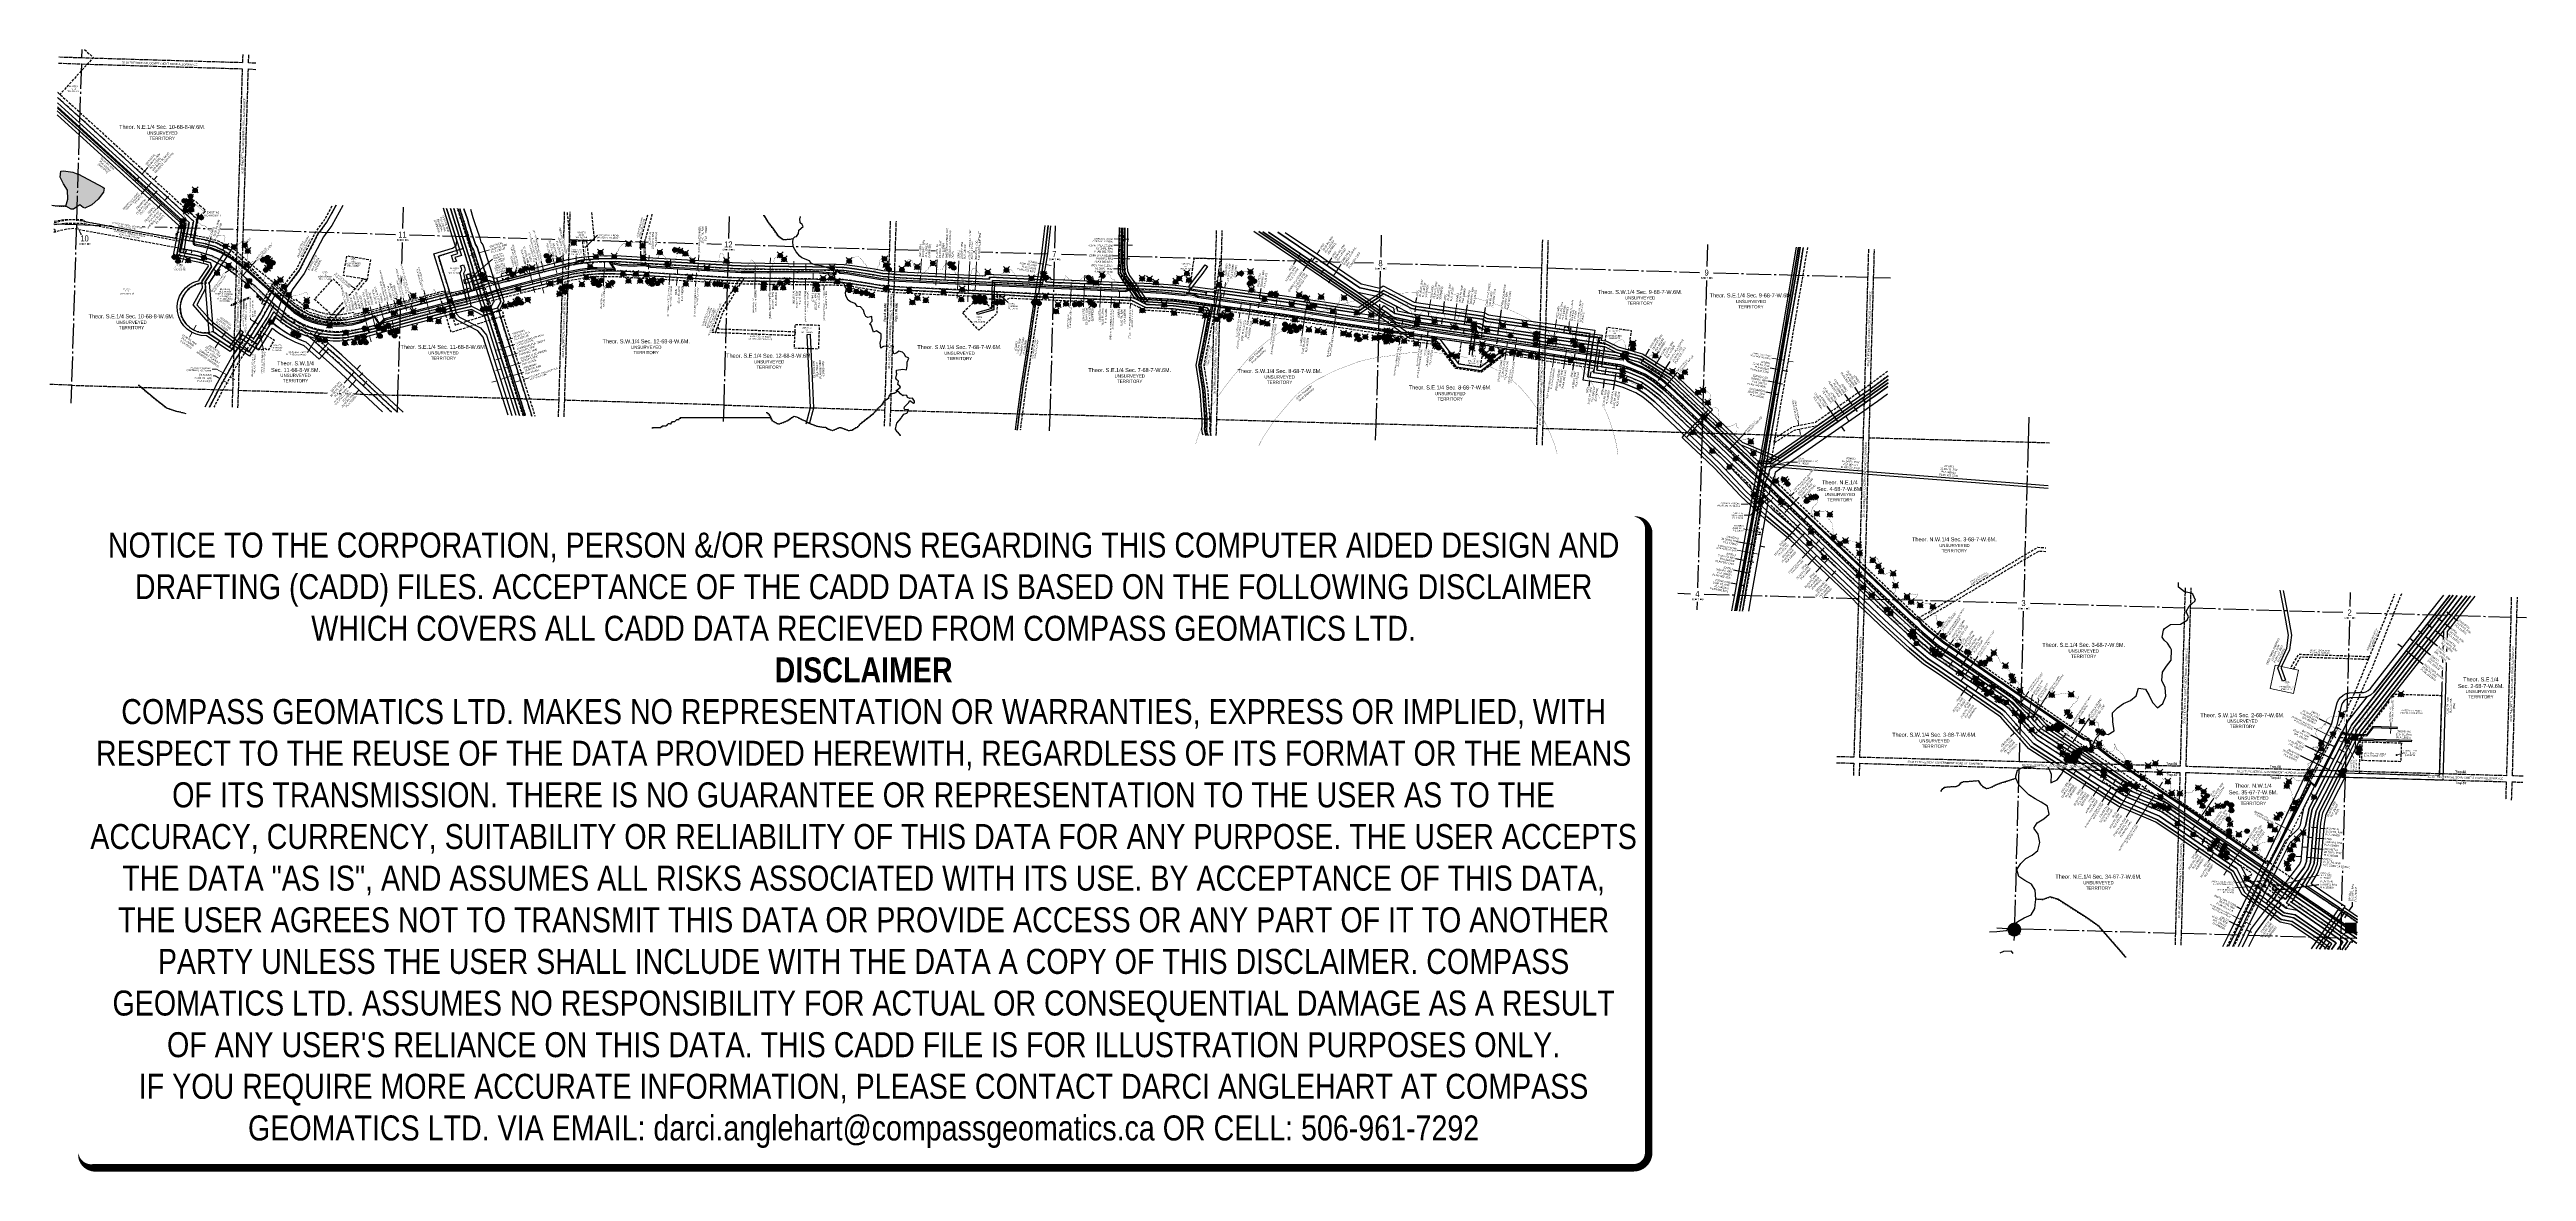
# Model space of a CAD drawing. Extents: x 363066 to 375462, y 6077936 to 6083550.
import ezdxf
from ezdxf.enums import TextEntityAlignment as Align

# ---------------------------------------------------------------- set-up
doc = ezdxf.new("R2010")
doc.units = 0
doc.header["$LTSCALE"] = 5
doc.header["$PDMODE"] = 35
doc.header["$PDSIZE"] = 15
for name, pattern in [('DASHDOT2', [12.7, 6.35, -3.175, 0, -3.175]), ('DASHED4', [1.875, 1.25, -0.625]), ('foc-ACCESSROAD', [3.75, 2.5, -1.25]), ('foc-FLOWLINE', [3.75, 2.5, -1.25]), ('foc-QUARTERLINE', [33, 25, -3, 2, -3]), ('foc-UNSURVEYED', [12.5, 10, -2.5]), ('foc-WHEELTRACKS', [2, 0.4, -1.6]), ('HIDDEN2', [4.7625, 3.175, -1.5875]), ('UNSURVEY_LINE', [4.5, 3.75, -0.75])]:
    doc.linetypes.add(name, pattern=pattern)
for name, color, linetype in [('10', 1, 'Continuous'), ('9', 3, 'Continuous'), ('AS-UNDERLAY-H', 141, 'Continuous'), ('AS-WILDLIFE', 131, 'DASHDOT2'), ('C-AR', 13, 'foc-ACCESSROAD'), ('C-RW', 13, 'Continuous'), ('C-SYMBOL', 7, 'Continuous'), ('C-WS', 13, 'foc-ACCESSROAD'), ('CG-NOTES', 7, 'Continuous'), ('D-TXT', 6, 'Continuous'), ('F-AR', 190, 'foc-ACCESSROAD'), ('F-EZE', 190, 'foc-FLOWLINE'), ('F-RW', 190, 'Continuous'), ('F-WS', 190, 'foc-ACCESSROAD'), ('L-QSEC', 8, 'foc-QUARTERLINE'), ('L-SECLBL', 7, 'Continuous'), ('L-UNS-T', 3, 'Continuous'), ('L-USEC', 7, 'foc-UNSURVEYED'), ('P-PROPOSED', 10, 'Continuous'), ('P-STATION', 7, 'Continuous'), ('T-CREEK', 160, 'Continuous'), ('T-EXISTING RTF', 220, 'HIDDEN2'), ('T-EXISTING RTF-T', 220, 'Continuous'), ('T-WATER', 160, 'Continuous'), ('T-WATER-H', 133, 'Continuous'), ('T-WATER-P3', 160, 'foc-WHEELTRACKS')]:
    doc.layers.add(name, color=color, linetype=linetype)
for name, color, linetype, lineweight in [('C-AR-T', 13, 'Continuous', 9), ('C-RW-T', 13, 'Continuous', 9), ('C-WS-T', 13, 'Continuous', 9), ('F-AR-T', 190, 'Continuous', 9), ('F-EZE-T', 190, 'Continuous', 9), ('F-RW-T', 190, 'Continuous', 9), ('F-WS-T', 190, 'Continuous', 9)]:
    doc.layers.add(name, color=color, linetype=linetype, lineweight=lineweight)
for name, color, linetype, plot in [('DISCLAIMER', 7, 'Continuous', False), ('Waypoints_00892-25_-RF_wi', 7, 'Continuous', False), ('Waypoints_Layer_7', 7, 'Continuous', False)]:
    doc.layers.add(name, color=color, linetype=linetype, plot=plot)
doc.styles.add('175L', font='ARIALN.TTF', dxfattribs={"height": 20})
doc.styles.add('240', font='ARIALN.TTF', dxfattribs={"height": 30})
doc.styles.add('80', font='ARIALN.TTF', dxfattribs={"height": 10})
doc.styles.add('80CG', font='ARIALN.TTF', dxfattribs={"height": 10})
doc.styles.add('80L', font='ARIALN.TTF', dxfattribs={"height": 10})
doc.styles.add('A60', font='arial.ttf', dxfattribs={"height": 7.35})
doc.styles.add('A80', font='arial.ttf', dxfattribs={"height": 9.5})
doc.styles.add('AB100', font='arialbd.ttf', dxfattribs={"height": 11.5})
doc.styles.add('foc-LtypeFont', font='ARIALN.TTF', dxfattribs={"height": 7.35})
doc.styles.add('SIMPLEX', font='ARIALN.TTF')
doc.linetypes.add('foc-TOPO-flowdirection-NOLINE', pattern='A,0,[">",foc-LtypeFont,S=0.3,R=0,X=0,Y=-0.945],-20,[">",foc-LtypeFont,S=0.3,R=0,X=0,Y=-0.945],0', length=20)
doc.dimstyles.new('Compass 5 000', dxfattribs={"dimscale": 5, "dimtxt": 9, "dimasz": 2, "dimexe": 0.2, "dimexo": 0.0625, "dimgap": 0.5, "dimtad": 0, "dimtih": 1, "dimtoh": 1, "dimzin": 0, "dimdsep": 46, "dimtxsty": '80CG', "dimcen": 0.1, "dimse1": 1, "dimse2": 1, "dimclrd": 256, "dimclrt": 256, "dimaunit": 1, "dimadec": 4, "dimazin": 0, "dimtfac": 0.06, "dimtofl": 0, "dimtmove": 0, "dimatfit": 1, "dimfxl": 0.2, "dimtolj": 1, "dimtzin": 0, "dimlwd": -1, "dimarcsym": 0})

# ---------------------------------------------------------------- blocks, each defined once
blk = doc.blocks.new('L-SECLBL')
at = {"layer": '9', "color": 7}
for p, q in [((-5, -28), (-12, -28)), ((21, -28), (13, -28))]:
    blk.add_line(p, q, dxfattribs=at)
at = {"layer": '10', "color": 2, "style": 'SIMPLEX'}
blk.add_attdef('SEC', text='', height=30, dxfattribs=at).set_placement((0, 0), align=Align.MIDDLE)
at = {"layer": '10', "color": 5, "style": '80L'}
blk.add_attdef('TWP', text='', height=9.5, dxfattribs=at).set_placement((-14, -27), align=Align.MIDDLE_RIGHT)
blk.add_attdef('RGE', text='', height=9.5, dxfattribs=at).set_placement((4, -27), align=Align.MIDDLE_CENTER)
blk.add_attdef('MER', text='', height=9.5, dxfattribs=at).set_placement((23, -27), align=Align.MIDDLE_LEFT)
blk = doc.blocks.new('*U428')
at = {"layer": 'AS-UNDERLAY-H'}
h = blk.add_hatch(color=256, dxfattribs=at)
h.dxf.hatch_style = 1
edge = h.paths.add_edge_path()
edge.add_arc((0, 0), 11, 0, 360)
at = {"layer": 'CG-NOTES', "color": 182}
blk.add_circle((0, 0), 11, dxfattribs=at)
at = {"color": 182, "style": '80L'}
blk.add_attdef('#', text='', height=10, dxfattribs=at).set_placement((0, 0), align=Align.MIDDLE_CENTER)
blk = doc.blocks.new('Photo_Location')
at = {"layer": 'AS-UNDERLAY-H'}
h = blk.add_hatch(color=256, dxfattribs=at)
h.dxf.hatch_style = 1
edge = h.paths.add_edge_path()
edge.add_arc((0, 0), 11, 0, 360)
at = {"layer": 'CG-NOTES', "color": 182}
blk.add_circle((0, 0), 11, dxfattribs=at)
at = {"color": 182, "style": '80L'}
blk.add_attdef('#', text='', height=10, dxfattribs=at).set_placement((0, 0), align=Align.MIDDLE_CENTER)
blk = doc.blocks.new('Disclaimer_Legal')
at = {"layer": 'DISCLAIMER', "color": 254, "flags": 128}
blk.add_lwpolyline([(-3613, -1105, 37.5, 37.5, 0), (4096, -1105, 37.5, 37.5, 0.414214), (4171, -1030, 37.5, 37.5, 0), (4171, 2079, 37.5, 0, 0.414214), (4096, 2154, 0, 0, 0), (-3613, 2154, 0, 0, 0.414214), (-3688, 2079, 0, 0, 0), (-3688, -1030, 0, 37.5, 0.414214)], format="xyseb", close=True, dxfattribs=at)
at = {"layer": 'DISCLAIMER', "color": 254, "insert": (242, 534), "char_height": 125, "width": 7717.57, "attachment_point": 5, "style": '80'}
blk.add_mtext('NOTICE TO THE CORPORATION, PERSON &/OR PERSONS REGARDING THIS COMPUTER AIDED DESIGN AND DRAFTING (CADD) FILES. ACCEPTANCE OF THE CADD DATA IS BASED ON THE FOLLOWING DISCLAIMER WHICH COVERS ALL CADD DATA RECIEVED FROM COMPASS GEOMATICS LTD.\\P{\\fArial Narrow|b1|i0|c0|p34;DISCLAIMER}\\PCOMPASS GEOMATICS LTD. MAKES NO REPRESENTATION OR WARRANTIES, EXPRESS OR IMPLIED, WITH RESPECT TO THE REUSE OF THE DATA PROVIDED HEREWITH, REGARDLESS OF ITS FORMAT OR THE MEANS OF ITS TRANSMISSION. THERE IS NO GUARANTEE OR REPRESENTATION TO THE USER AS TO THE ACCURACY, CURRENCY, SUITABILITY OR RELIABILITY OF THIS DATA FOR ANY PURPOSE. THE USER ACCEPTS THE DATA "AS IS", AND ASSUMES ALL RISKS ASSOCIATED WITH ITS USE. BY ACCEPTANCE OF THIS DATA, THE USER AGREES NOT TO TRANSMIT THIS DATA OR PROVIDE ACCESS OR ANY PART OF IT TO ANOTHER PARTY UNLESS THE USER SHALL INCLUDE WITH THE DATA A COPY OF THIS DISCLAIMER. COMPASS GEOMATICS LTD. ASSUMES NO RESPONSIBILITY FOR ACTUAL OR CONSEQUENTIAL DAMAGE AS A RESULT OF ANY USER\'S RELIANCE ON THIS DATA. THIS CADD FILE IS FOR ILLUSTRATION PURPOSES ONLY.\\PIF YOU REQUIRE MORE ACCURATE INFORMATION, PLEASE CONTACT DARCI ANGLEHART AT COMPASS GEOMATICS LTD. VIA EMAIL: darci.anglehart@compassgeomatics.ca OR CELL: 506-961-7292', dxfattribs=at)

msp = doc.modelspace()

# ---------------------------------------------------------------- hatches: boundary and pattern name
at = {"layer": 'AS-UNDERLAY-H'}
h = msp.add_hatch(color=256, dxfattribs=at)
h.dxf.hatch_style = 1
edge = h.paths.add_edge_path()
edge.add_arc((372899, 6079146), 35, 0, 360)
h = msp.add_hatch(color=256, dxfattribs=at)
h.dxf.hatch_style = 1
h.paths.add_polyline_path([(374554, 6079180), (374612, 6079180), (374612, 6079128), (374554, 6079128)])
at = {"layer": 'T-WATER-H'}
h = msp.add_hatch(color=256, dxfattribs=at)
h.dxf.hatch_style = 1
h.paths.add_polyline_path([(363185, 6082751), (363174, 6082752), (363147, 6082766), (363158, 6082801), (363155, 6082846), (363136, 6082878), (363119, 6082911), (363123, 6082941), (363136, 6082943), (363182, 6082936), (363208, 6082927), (363210, 6082926), (363333, 6082862), (363340, 6082856), (363336, 6082836), (363310, 6082802), (363278, 6082773), (363271, 6082769), (363242, 6082757), (363234, 6082760), (363217, 6082773), (363203, 6082763)])

# ---------------------------------------------------------------- linework, layer by layer
at = {"layer": 'AS-WILDLIFE', "linetype": 'DASHED4', "const_width": 1, "flags": 128}
for points in [[(365691, 6082586), (365689, 6082588), (365688, 6082586), (365690, 6082584), (365687, 6082584), (365685, 6082584), (365684, 6082585), (365682, 6082587), (365680, 6082585), (365678, 6082585), (365675, 6082584), (365676, 6082582), (365677, 6082580), (365678, 6082578), (365678, 6082575), (365677, 6082573), (365675, 6082572), (365675, 6082569), (365673, 6082567), (365672, 6082565), (365671, 6082563), (365669, 6082561), (365668, 6082560), (365666, 6082558), (365664, 6082556), (365661, 6082555), (365659, 6082555), (365657, 6082553), (365657, 6082551), (365657, 6082549), (365656, 6082547), (365656, 6082545), (365655, 6082543), (365653, 6082540), (365652, 6082538), (365650, 6082536), (365649, 6082534), (365648, 6082532), (365646, 6082531), (365646, 6082529), (365644, 6082528), (365643, 6082526), (365640, 6082524), (365641, 6082522), (365640, 6082520), (365638, 6082518), (365638, 6082516), (365638, 6082514), (365638, 6082511), (365636, 6082510), (365635, 6082507), (365636, 6082505), (365636, 6082502), (365637, 6082500), (365636, 6082497), (365637, 6082494), (365637, 6082491), (365637, 6082489), (365637, 6082486), (365636, 6082487), (365634, 6082490), (365632, 6082491), (365630, 6082492), (365628, 6082492), (365627, 6082494), (365627, 6082496), (365625, 6082497), (365624, 6082499), (365621, 6082499), (365619, 6082500), (365617, 6082500), (365615, 6082501), (365613, 6082503), (365612, 6082500), (365609, 6082500), (365607, 6082502), (365605, 6082502), (365603, 6082504), (365602, 6082505), (365600, 6082504), (365598, 6082504), (365595, 6082506), (365593, 6082506), (365591, 6082507), (365588, 6082507), (365585, 6082508), (365583, 6082507), (365581, 6082506), (365579, 6082505), (365577, 6082506), (365575, 6082506), (365573, 6082507), (365571, 6082507), (365569, 6082509), (365567, 6082510), (365566, 6082512), (365564, 6082513), (365565, 6082511), (365566, 6082509), (365565, 6082507), (365567, 6082505), (365568, 6082503), (365566, 6082501), (365567, 6082499), (365567, 6082497), (365565, 6082495), (365564, 6082493), (365563, 6082491), (365560, 6082491), (365559, 6082489), (365561, 6082488), (365561, 6082485), (365560, 6082483), (365559, 6082480), (365558, 6082478), (365560, 6082476), (365560, 6082474), (365560, 6082471), (365558, 6082470), (365555, 6082470), (365552, 6082470), (365550, 6082470), (365547, 6082470), (365545, 6082469), (365543, 6082471), (365542, 6082473), (365540, 6082475), (365538, 6082475), (365535, 6082477), (365533, 6082477), (365532, 6082479), (365530, 6082481), (365528, 6082483), (365526, 6082484), (365524, 6082484), (365523, 6082486), (365521, 6082487), (365520, 6082489), (365518, 6082488), (365518, 6082486), (365517, 6082484), (365516, 6082482), (365515, 6082480), (365513, 6082478), (365514, 6082476), (365513, 6082475), (365512, 6082473), (365511, 6082471), (365513, 6082468), (365513, 6082465), (365513, 6082463), (365512, 6082461), (365513, 6082458), (365513, 6082456), (365512, 6082458), (365510, 6082459), (365508, 6082460), (365506, 6082458), (365504, 6082458), (365504, 6082456), (365503, 6082453), (365504, 6082450), (365504, 6082447), (365505, 6082444), (365503, 6082446), (365502, 6082449), (365501, 6082451), (365499, 6082452), (365497, 6082453), (365494, 6082454), (365492, 6082455), (365490, 6082456), (365488, 6082457), (365485, 6082458), (365484, 6082459), (365482, 6082459), (365480, 6082458), (365478, 6082457), (365476, 6082459), (365474, 6082460), (365472, 6082462), (365470, 6082464), (365468, 6082465), (365467, 6082467), (365465, 6082469), (365463, 6082470), (365460, 6082470), (365459, 6082471), (365458, 6082473), (365456, 6082475), (365454, 6082476), (365451, 6082477), (365450, 6082479), (365448, 6082482), (365449, 6082480), (365450, 6082478), (365449, 6082477), (365448, 6082475), (365448, 6082472), (365448, 6082470), (365448, 6082467), (365446, 6082465), (365445, 6082463), (365444, 6082461), (365444, 6082459), (365444, 6082455), (365445, 6082453), (365446, 6082450), (365444, 6082449), (365442, 6082449), (365441, 6082451), (365441, 6082448), (365442, 6082445), (365442, 6082443), (365440, 6082442), (365438, 6082441), (365436, 6082441), (365434, 6082442), (365432, 6082441), (365430, 6082441), (365429, 6082443), (365428, 6082445), (365426, 6082446), (365424, 6082448), (365422, 6082448), (365420, 6082451), (365418, 6082453), (365416, 6082453), (365414, 6082455), (365413, 6082456), (365411, 6082458), (365409, 6082459), (365409, 6082457), (365408, 6082455), (365408, 6082453), (365407, 6082452), (365407, 6082449), (365406, 6082446), (365405, 6082444), (365405, 6082442), (365405, 6082440), (365407, 6082438), (365405, 6082436), (365405, 6082434), (365405, 6082432), (365406, 6082429), (365404, 6082430), (365402, 6082433), (365400, 6082434), (365398, 6082433), (365396, 6082432), (365394, 6082431), (365391, 6082431), (365389, 6082431), (365388, 6082434), (365386, 6082434), (365384, 6082435), (365382, 6082435), (365380, 6082436), (365378, 6082436), (365377, 6082438), (365376, 6082440), (365375, 6082442), (365373, 6082444), (365371, 6082444), (365369, 6082444), (365366, 6082443), (365364, 6082443), (365362, 6082444), (365362, 6082445)], [(365304, 6082421), (365302, 6082420), (365299, 6082420), (365297, 6082420), (365295, 6082420), (365292, 6082421), (365291, 6082423), (365289, 6082424), (365288, 6082426), (365286, 6082427), (365284, 6082428), (365282, 6082430), (365280, 6082432), (365282, 6082430), (365284, 6082428), (365285, 6082426), (365286, 6082423), (365287, 6082421), (365288, 6082419), (365289, 6082417), (365290, 6082414), (365292, 6082411), (365289, 6082410), (365287, 6082408), (365287, 6082405), (365288, 6082403), (365288, 6082400), (365289, 6082397), (365290, 6082395), (365291, 6082393), (365292, 6082391), (365290, 6082389), (365287, 6082388), (365285, 6082388), (365282, 6082387), (365279, 6082388), (365277, 6082387), (365274, 6082387), (365272, 6082387), (365269, 6082389), (365267, 6082390), (365264, 6082391), (365263, 6082393), (365262, 6082395), (365260, 6082396), (365258, 6082399), (365256, 6082399), (365253, 6082399), (365251, 6082400), (365249, 6082400), (365246, 6082400), (365245, 6082401), (365243, 6082403), (365241, 6082404), (365241, 6082406), (365240, 6082409), (365238, 6082412), (365235, 6082413), (365235, 6082416), (365234, 6082419), (365233, 6082421), (365235, 6082421), (365233, 6082424), (365231, 6082425), (365229, 6082425), (365226, 6082424), (365225, 6082426), (365222, 6082426), (365220, 6082426), (365218, 6082426), (365216, 6082427), (365213, 6082428), (365211, 6082429), (365207, 6082429), (365205, 6082427), (365203, 6082427), (365201, 6082427), (365199, 6082425), (365198, 6082423), (365199, 6082421), (365201, 6082419), (365201, 6082417), (365202, 6082415), (365202, 6082413), (365203, 6082411), (365204, 6082409), (365205, 6082407), (365205, 6082405), (365205, 6082402), (365206, 6082399), (365208, 6082398), (365210, 6082397), (365210, 6082395), (365210, 6082393), (365211, 6082390), (365212, 6082386), (365213, 6082383), (365215, 6082380), (365216, 6082377), (365217, 6082375), (365217, 6082373), (365217, 6082370), (365219, 6082368), (365219, 6082366), (365219, 6082362), (365219, 6082359), (365219, 6082356), (365219, 6082354), (365220, 6082351), (365221, 6082349), (365222, 6082345), (365222, 6082343), (365222, 6082340), (365222, 6082338), (365223, 6082335), (365223, 6082333), (365222, 6082331), (365219, 6082330), (365217, 6082328), (365215, 6082326), (365213, 6082324), (365211, 6082323), (365208, 6082322), (365206, 6082322), (365204, 6082320), (365202, 6082320), (365199, 6082319), (365197, 6082318), (365194, 6082318), (365192, 6082317), (365189, 6082316), (365187, 6082316), (365184, 6082315), (365182, 6082315), (365180, 6082313), (365178, 6082313), (365176, 6082314), (365171, 6082313), (365168, 6082314), (365166, 6082315), (365163, 6082313), (365160, 6082312), (365158, 6082310), (365155, 6082309), (365151, 6082309), (365150, 6082308), (365147, 6082307), (365144, 6082307), (365141, 6082306), (365138, 6082305), (365135, 6082304), (365133, 6082303), (365131, 6082302), (365129, 6082301), (365126, 6082300), (365124, 6082300), (365122, 6082299), (365120, 6082298), (365117, 6082297), (365115, 6082296), (365113, 6082296), (365110, 6082295), (365107, 6082295), (365105, 6082294), (365102, 6082294), (365100, 6082294), (365097, 6082294), (365094, 6082293), (365092, 6082293), (365089, 6082292), (365087, 6082291), (365084, 6082291), (365082, 6082290), (365079, 6082290), (365077, 6082289), (365075, 6082288), (365072, 6082288), (365070, 6082289), (365069, 6082291), (365067, 6082293), (365065, 6082294), (365064, 6082296), (365061, 6082299), (365059, 6082299), (365057, 6082300), (365054, 6082303), (365052, 6082304), (365049, 6082305), (365047, 6082306), (365044, 6082307), (365042, 6082308), (365039, 6082308), (365037, 6082310), (365036, 6082312), (365034, 6082314), (365033, 6082315), (365030, 6082316), (365028, 6082317), (365026, 6082319), (365023, 6082321), (365020, 6082322), (365017, 6082324), (365016, 6082327), (365013, 6082328), (365011, 6082329), (365009, 6082329), (365007, 6082331), (365005, 6082332), (365002, 6082331), (365001, 6082332), (364999, 6082334), (365000, 6082336), (364998, 6082338), (364995, 6082338), (364996, 6082341), (364994, 6082342), (364993, 6082344), (364992, 6082346), (364992, 6082348), (364989, 6082348), (364987, 6082347), (364986, 6082345), (364985, 6082343), (364984, 6082341), (364983, 6082338), (364983, 6082336), (364983, 6082333), (364984, 6082330), (364981, 6082328), (364980, 6082325), (364979, 6082323), (364978, 6082320), (364977, 6082318), (364975, 6082316), (364973, 6082319), (364972, 6082320), (364970, 6082320), (364967, 6082321), (364965, 6082323), (364964, 6082325), (364961, 6082326), (364959, 6082326), (364957, 6082327), (364954, 6082327), (364952, 6082326), (364950, 6082327), (364948, 6082328), (364946, 6082328), (364944, 6082329), (364943, 6082327), (364942, 6082329), (364940, 6082330), (364939, 6082332), (364940, 6082330), (364941, 6082328), (364942, 6082326), (364943, 6082324), (364942, 6082322), (364941, 6082320), (364939, 6082318), (364938, 6082316), (364936, 6082316), (364934, 6082314), (364933, 6082312), (364934, 6082310), (364934, 6082307), (364936, 6082305), (364937, 6082303), (364935, 6082301), (364935, 6082298), (364934, 6082296), (364935, 6082293), (364933, 6082292), (364933, 6082289), (364934, 6082292), (364934, 6082295), (364932, 6082295), (364930, 6082296), (364928, 6082298), (364925, 6082299), (364923, 6082299), (364920, 6082300), (364918, 6082300), (364915, 6082300), (364913, 6082302), (364911, 6082303), (364908, 6082304), (364906, 6082305), (364904, 6082306), (364902, 6082307), (364901, 6082310), (364899, 6082309), (364897, 6082310), (364895, 6082312), (364894, 6082315), (364892, 6082315), (364892, 6082317), (364890, 6082319), (364889, 6082321), (364887, 6082322), (364885, 6082323), (364886, 6082320), (364886, 6082318), (364887, 6082316), (364888, 6082314), (364889, 6082312), (364889, 6082310), (364889, 6082307), (364887, 6082305), (364886, 6082302), (364884, 6082300), (364883, 6082298), (364884, 6082295), (364884, 6082293), (364884, 6082289), (364884, 6082287), (364883, 6082284), (364884, 6082282), (364884, 6082280), (364884, 6082277), (364885, 6082275), (364884, 6082272), (364882, 6082269), (364882, 6082266), (364883, 6082264), (364883, 6082262), (364885, 6082258), (364885, 6082256), (364886, 6082253), (364886, 6082250), (364885, 6082248), (364885, 6082245), (364885, 6082242), (364882, 6082242), (364880, 6082243), (364876, 6082246), (364874, 6082247), (364871, 6082248), (364869, 6082249), (364866, 6082250), (364865, 6082251), (364862, 6082252), (364859, 6082254), (364857, 6082255), (364854, 6082258), (364853, 6082259), (364850, 6082261), (364848, 6082262), (364846, 6082263), (364844, 6082263), (364841, 6082265), (364840, 6082267), (364838, 6082268), (364836, 6082271), (364834, 6082273), (364832, 6082274), (364830, 6082276), (364828, 6082278), (364827, 6082280), (364824, 6082282), (364823, 6082283), (364821, 6082284), (364820, 6082286), (364818, 6082287), (364816, 6082289), (364814, 6082291), (364813, 6082291), (364811, 6082290), (364811, 6082287), (364810, 6082285), (364810, 6082283), (364811, 6082281), (364811, 6082278), (364811, 6082275), (364810, 6082273), (364809, 6082271), (364809, 6082269), (364808, 6082266), (364808, 6082264), (364807, 6082261), (364806, 6082259), (364805, 6082256), (364805, 6082253), (364805, 6082250), (364805, 6082248), (364807, 6082247), (364808, 6082244), (364807, 6082242), (364807, 6082240), (364807, 6082237), (364805, 6082235), (364804, 6082233), (364802, 6082232), (364800, 6082231), (364798, 6082229), (364796, 6082229), (364794, 6082229), (364793, 6082231), (364791, 6082230), (364791, 6082232), (364790, 6082235), (364790, 6082237), (364789, 6082239), (364789, 6082242), (364786, 6082243), (364785, 6082246), (364784, 6082248), (364782, 6082249), (364779, 6082251), (364778, 6082253), (364775, 6082254), (364772, 6082255), (364770, 6082255), (364768, 6082256), (364765, 6082257), (364763, 6082258), (364761, 6082260), (364761, 6082263), (364762, 6082265), (364760, 6082267), (364759, 6082269), (364757, 6082271), (364756, 6082273), (364754, 6082274), (364752, 6082275), (364750, 6082275), (364747, 6082275), (364745, 6082274), (364743, 6082273), (364741, 6082272), (364741, 6082268), (364740, 6082267), (364737, 6082266), (364735, 6082264), (364733, 6082262), (364731, 6082261), (364728, 6082259), (364727, 6082256), (364726, 6082252), (364724, 6082248), (364723, 6082246), (364721, 6082244), (364718, 6082243), (364716, 6082241), (364715, 6082239), (364713, 6082238), (364711, 6082236), (364710, 6082234), (364708, 6082231), (364707, 6082229), (364706, 6082226), (364706, 6082223), (364706, 6082221), (364705, 6082217), (364704, 6082214), (364705, 6082212), (364707, 6082209), (364708, 6082207), (364708, 6082203), (364709, 6082200), (364709, 6082198), (364709, 6082196), (364710, 6082193), (364710, 6082191), (364707, 6082189), (364704, 6082190), (364702, 6082190), (364701, 6082192), (364699, 6082194), (364698, 6082198), (364696, 6082200), (364695, 6082202), (364695, 6082204), (364694, 6082206), (364692, 6082208), (364690, 6082210), (364688, 6082212), (364689, 6082215), (364688, 6082217), (364686, 6082218), (364684, 6082220), (364682, 6082222), (364680, 6082222), (364677, 6082223), (364675, 6082225), (364673, 6082226), (364671, 6082226), (364669, 6082227), (364665, 6082230), (364664, 6082229), (364662, 6082229), (364661, 6082231), (364661, 6082234), (364659, 6082235), (364658, 6082237), (364658, 6082239), (364655, 6082240), (364653, 6082241), (364651, 6082242), (364650, 6082244), (364649, 6082246), (364647, 6082248), (364646, 6082250), (364644, 6082251), (364642, 6082253), (364639, 6082253)], [(369118, 6081568), (369125, 6081582), (369134, 6081599), (369144, 6081617), (369155, 6081634), (369178, 6081668), (369189, 6081683), (369200, 6081699), (369212, 6081713), (369236, 6081742), (369269, 6081781), (369281, 6081795), (369294, 6081809), (369307, 6081822), (369321, 6081835), (369335, 6081847), (369350, 6081859), (369365, 6081870), (369381, 6081880), (369397, 6081890), (369413, 6081900), (369429, 6081908), (369484, 6081936), (369498, 6081942), (369534, 6081957), (369596, 6081980), (369614, 6081987), (369633, 6081992), (369651, 6081997), (369670, 6082001), (369689, 6082005), (369747, 6082014), (369790, 6082019), (369807, 6082023), (369824, 6082026), (369841, 6082029), (369859, 6082031), (369876, 6082033), (369893, 6082034), (369911, 6082034), (369929, 6082033), (369966, 6082034), (369980, 6082034), (369995, 6082033), (370010, 6082032), (370024, 6082031), (370039, 6082028), (370063, 6082025), (370100, 6082020), (370118, 6082017), (370136, 6082013), (370153, 6082009), (370171, 6082004), (370188, 6081999), (370205, 6081992), (370221, 6081986), (370265, 6081968), (370283, 6081959), (370300, 6081951), (370318, 6081941), (370335, 6081931), (370352, 6081920), (370368, 6081909), (370383, 6081897), (370399, 6081884), (370413, 6081871), (370428, 6081857), (370441, 6081842), (370454, 6081827), (370467, 6081812), (370490, 6081782), (370515, 6081746), (370530, 6081720), (370542, 6081699), (370562, 6081660), (370580, 6081619), (370587, 6081601), (370594, 6081584), (370600, 6081567), (370605, 6081549), (370609, 6081531), (370611, 6081526)], [(371612, 6081446), (371610, 6081447), (371607, 6081449), (371605, 6081450), (371604, 6081452), (371603, 6081454), (371601, 6081455), (371599, 6081457), (371598, 6081460), (371595, 6081462), (371592, 6081464), (371590, 6081466), (371589, 6081467), (371588, 6081471), (371587, 6081473), (371586, 6081475), (371587, 6081479), (371589, 6081482), (371590, 6081485), (371591, 6081488), (371592, 6081490), (371593, 6081492), (371593, 6081495), (371593, 6081497), (371593, 6081500), (371593, 6081503), (371592, 6081505), (371592, 6081508), (371592, 6081510), (371592, 6081513), (371592, 6081515), (371591, 6081517), (371591, 6081519), (371591, 6081523), (371593, 6081524), (371594, 6081526), (371594, 6081529), (371593, 6081532), (371594, 6081534), (371595, 6081537), (371597, 6081538), (371598, 6081540), (371597, 6081543), (371596, 6081546), (371595, 6081549), (371593, 6081552), (371594, 6081554), (371595, 6081557), (371595, 6081559), (371595, 6081562), (371596, 6081564), (371595, 6081566), (371594, 6081568), (371592, 6081570), (371589, 6081570), (371587, 6081571), (371587, 6081574), (371586, 6081576), (371584, 6081578), (371583, 6081580), (371583, 6081582), (371583, 6081584), (371583, 6081586), (371581, 6081589), (371580, 6081590), (371579, 6081593), (371579, 6081595), (371580, 6081598), (371580, 6081601), (371578, 6081602), (371576, 6081604), (371573, 6081603), (371571, 6081602), (371569, 6081602), (371567, 6081600), (371564, 6081599), (371562, 6081600), (371559, 6081602), (371557, 6081600), (371555, 6081600), (371552, 6081600), (371550, 6081599), (371548, 6081598), (371546, 6081598), (371543, 6081597), (371541, 6081597), (371538, 6081596), (371535, 6081596), (371533, 6081595), (371531, 6081594), (371528, 6081593), (371525, 6081592), (371524, 6081591), (371521, 6081590), (371519, 6081589), (371516, 6081589), (371513, 6081589), (371511, 6081591), (371509, 6081592), (371508, 6081595), (371505, 6081596), (371504, 6081598), (371502, 6081600), (371501, 6081602), (371500, 6081604), (371498, 6081605), (371496, 6081605), (371494, 6081607), (371492, 6081608), (371491, 6081610), (371490, 6081612), (371490, 6081614), (371492, 6081616), (371494, 6081619), (371496, 6081621), (371496, 6081623), (371498, 6081624), (371499, 6081627), (371499, 6081629), (371502, 6081632), (371503, 6081634), (371506, 6081635), (371507, 6081638), (371507, 6081639), (371509, 6081641), (371511, 6081642), (371513, 6081644), (371516, 6081647), (371516, 6081649), (371516, 6081651), (371516, 6081653), (371517, 6081656), (371516, 6081658), (371514, 6081659), (371512, 6081660), (371511, 6081662), (371510, 6081665), (371511, 6081668), (371510, 6081670), (371510, 6081674), (371509, 6081676), (371508, 6081677), (371505, 6081678), (371503, 6081677), (371500, 6081676), (371498, 6081675), (371496, 6081673), (371494, 6081672), (371492, 6081670), (371490, 6081668), (371487, 6081667), (371483, 6081667), (371481, 6081666), (371479, 6081665), (371477, 6081664), (371474, 6081664), (371471, 6081664), (371469, 6081666), (371468, 6081664), (371465, 6081665), (371463, 6081666), (371461, 6081666), (371458, 6081665), (371456, 6081663), (371455, 6081661), (371454, 6081658), (371452, 6081657), (371450, 6081656), (371447, 6081653), (371445, 6081651), (371443, 6081650), (371441, 6081651), (371438, 6081654), (371436, 6081655), (371434, 6081658), (371431, 6081661), (371430, 6081663), (371427, 6081665), (371425, 6081667), (371423, 6081668), (371421, 6081670), (371419, 6081672), (371418, 6081673), (371416, 6081676), (371418, 6081678), (371419, 6081679), (371420, 6081681), (371422, 6081685), (371421, 6081687), (371420, 6081690), (371419, 6081692), (371420, 6081694), (371421, 6081697), (371421, 6081700), (371421, 6081703), (371422, 6081704), (371423, 6081708), (371423, 6081710), (371423, 6081712), (371421, 6081715), (371421, 6081717), (371420, 6081720), (371420, 6081723), (371419, 6081725), (371419, 6081728), (371418, 6081730), (371418, 6081733), (371418, 6081736), (371417, 6081738), (371417, 6081741), (371420, 6081744), (371420, 6081746), (371419, 6081748), (371417, 6081749), (371416, 6081751), (371414, 6081752), (371412, 6081753), (371411, 6081755), (371408, 6081757), (371407, 6081758), (371405, 6081759), (371403, 6081761), (371402, 6081759), (371399, 6081758), (371397, 6081758), (371395, 6081758), (371392, 6081758), (371390, 6081755), (371387, 6081754), (371383, 6081753), (371381, 6081752), (371377, 6081752), (371375, 6081750), (371374, 6081752), (371372, 6081756), (371370, 6081759), (371369, 6081763), (371368, 6081766), (371367, 6081770), (371366, 6081772), (371364, 6081775), (371363, 6081777), (371363, 6081779), (371364, 6081781), (371365, 6081783), (371365, 6081785), (371364, 6081787), (371366, 6081791), (371367, 6081793), (371367, 6081796), (371369, 6081798), (371370, 6081800), (371371, 6081802), (371374, 6081803), (371376, 6081806), (371376, 6081809), (371377, 6081812), (371379, 6081813), (371380, 6081816), (371381, 6081818), (371380, 6081820), (371378, 6081822), (371376, 6081825), (371376, 6081828), (371373, 6081830), (371371, 6081831), (371369, 6081833), (371367, 6081834), (371365, 6081836), (371363, 6081837), (371360, 6081837), (371357, 6081837), (371354, 6081837), (371353, 6081839), (371351, 6081841), (371348, 6081842), (371346, 6081843), (371345, 6081846), (371342, 6081846), (371340, 6081845), (371338, 6081845), (371336, 6081845), (371333, 6081843), (371331, 6081842), (371329, 6081841), (371327, 6081839), (371325, 6081838), (371323, 6081836), (371320, 6081837), (371318, 6081836), (371316, 6081835), (371314, 6081834), (371312, 6081833), (371310, 6081831), (371308, 6081830), (371306, 6081829), (371306, 6081827), (371305, 6081824), (371305, 6081822), (371304, 6081821), (371301, 6081821), (371298, 6081824), (371297, 6081826), (371294, 6081827), (371294, 6081829), (371290, 6081827), (371286, 6081825), (371283, 6081826), (371280, 6081825), (371278, 6081825), (371275, 6081822), (371274, 6081821), (371270, 6081821), (371267, 6081821), (371265, 6081819), (371262, 6081819), (371260, 6081818), (371257, 6081817), (371254, 6081815), (371252, 6081813), (371249, 6081812), (371245, 6081810), (371241, 6081810), (371239, 6081808), (371237, 6081808), (371234, 6081807), (371233, 6081804), (371231, 6081805), (371229, 6081807), (371227, 6081810), (371225, 6081812), (371223, 6081813), (371220, 6081816), (371218, 6081818), (371215, 6081819), (371213, 6081821), (371211, 6081822), (371210, 6081825), (371208, 6081826), (371206, 6081828), (371204, 6081830), (371202, 6081832), (371203, 6081834), (371203, 6081837), (371203, 6081839), (371204, 6081843), (371205, 6081847), (371206, 6081850), (371206, 6081852), (371208, 6081854), (371210, 6081856), (371212, 6081858), (371214, 6081859), (371217, 6081861), (371218, 6081865), (371219, 6081867), (371220, 6081870), (371220, 6081873), (371222, 6081875), (371222, 6081878), (371224, 6081882), (371224, 6081884), (371222, 6081887), (371222, 6081890), (371222, 6081892), (371221, 6081895), (371222, 6081897), (371223, 6081899), (371224, 6081901), (371224, 6081904), (371225, 6081907), (371225, 6081909), (371223, 6081910), (371226, 6081912), (371229, 6081914), (371231, 6081915), (371232, 6081917), (371235, 6081916), (371237, 6081916), (371242, 6081918), (371240, 6081922), (371240, 6081925), (371242, 6081927), (371243, 6081930), (371247, 6081939), (371226, 6081943), (371227, 6081940), (371226, 6081941), (371226, 6081944), (371224, 6081944), (371221, 6081941), (371219, 6081943), (371216, 6081944), (371213, 6081943), (371211, 6081944), (371209, 6081944), (371206, 6081945), (371202, 6081945), (371199, 6081945), (371195, 6081945), (371191, 6081944), (371190, 6081943), (371189, 6081941), (371189, 6081939), (371187, 6081937), (371185, 6081937), (371183, 6081934), (371181, 6081932), (371178, 6081932), (371176, 6081931), (371173, 6081931), (371169, 6081931), (371166, 6081930), (371163, 6081928), (371160, 6081926), (371159, 6081924), (371158, 6081923), (371155, 6081922), (371151, 6081920), (371147, 6081920), (371142, 6081921), (371140, 6081920), (371138, 6081917), (371137, 6081914), (371137, 6081911), (371135, 6081909), (371133, 6081906), (371128, 6081903), (371126, 6081904), (371125, 6081905), (371122, 6081905), (371119, 6081904), (371117, 6081905), (371114, 6081906), (371112, 6081911), (371110, 6081911), (371108, 6081914), (371105, 6081916), (371103, 6081917), (371100, 6081921), (371100, 6081924), (371101, 6081927), (371103, 6081932), (371102, 6081934), (371104, 6081936), (371102, 6081938), (371103, 6081941), (371100, 6081944), (371101, 6081947), (371101, 6081951), (371101, 6081954), (371101, 6081958), (371101, 6081961), (371101, 6081964), (371101, 6081968), (371100, 6081971), (371100, 6081973), (371102, 6081977), (371101, 6081981), (371102, 6081984), (371104, 6081987), (371106, 6081989), (371106, 6081993), (371106, 6081995), (371109, 6081997), (371109, 6081999), (371108, 6082002), (371107, 6082005), (371107, 6082007), (371106, 6082010), (371105, 6082013), (371106, 6082015), (371108, 6082015), (371112, 6082021), (371109, 6082008), (371107, 6082026), (371100, 6082017), (371103, 6082020), (371108, 6082028), (371109, 6082026), (371107, 6082027), (371105, 6082028), (371103, 6082027), (371100, 6082027), (371098, 6082028), (371096, 6082028), (371094, 6082028), (371092, 6082027), (371090, 6082026), (371087, 6082025), (371085, 6082024), (371083, 6082021), (371081, 6082020), (371079, 6082018), (371077, 6082018), (371075, 6082017), (371073, 6082016), (371071, 6082015), (371069, 6082014), (371067, 6082012), (371066, 6082011), (371063, 6082008), (371061, 6082006), (371059, 6082004), (371056, 6082003), (371053, 6082001), (371051, 6082000), (371048, 6081999), (371045, 6081998), (371043, 6081996), (371040, 6081994), (371037, 6081992), (371036, 6081990), (371033, 6081991), (371030, 6081992), (371028, 6081993), (371025, 6081994), (371023, 6081996), (371020, 6081997), (371017, 6081997), (371017, 6082000), (371017, 6082004), (371013, 6082006), (371013, 6082009), (371012, 6082012), (371012, 6082016), (371010, 6082020), (371008, 6082022), (371005, 6082024), (371004, 6082027), (371002, 6082029), (371000, 6082031), (370998, 6082033), (370996, 6082035), (370995, 6082038), (370994, 6082040), (370993, 6082042), (370992, 6082045), (370992, 6082047), (370991, 6082050), (370989, 6082052), (370990, 6082055), (370990, 6082057), (370991, 6082060), (370990, 6082062), (370988, 6082063), (370989, 6082065), (370990, 6082067), (370991, 6082069), (370991, 6082071), (370990, 6082073), (370989, 6082078), (370991, 6082081), (370993, 6082082), (370992, 6082080), (370991, 6082078), (370988, 6082079), (370986, 6082079), (370983, 6082078), (370981, 6082079), (370978, 6082081), (370976, 6082079), (370974, 6082078), (370971, 6082076), (370970, 6082073), (370970, 6082071), (370969, 6082068), (370969, 6082066), (370969, 6082063), (370970, 6082059), (370969, 6082055), (370968, 6082052), (370967, 6082049), (370965, 6082045), (370964, 6082043), (370963, 6082038), (370962, 6082035), (370963, 6082030), (370964, 6082026), (370964, 6082023), (370965, 6082020), (370967, 6082017), (370970, 6082014), (370972, 6082011), (370972, 6082008)], [(371794, 6081273), (371792, 6081274), (371790, 6081275), (371789, 6081278), (371787, 6081279), (371785, 6081281), (371783, 6081283), (371781, 6081286), (371780, 6081288), (371778, 6081289), (371776, 6081291), (371775, 6081293), (371774, 6081294), (371772, 6081296), (371773, 6081299), (371775, 6081300), (371777, 6081301), (371778, 6081303), (371778, 6081305), (371779, 6081308), (371778, 6081310), (371778, 6081312), (371778, 6081314), (371779, 6081317), (371779, 6081320), (371779, 6081323), (371780, 6081325), (371781, 6081329), (371780, 6081331), (371780, 6081333), (371779, 6081337), (371779, 6081339), (371781, 6081341), (371779, 6081342), (371779, 6081344), (371778, 6081346), (371776, 6081346), (371774, 6081347), (371773, 6081350), (371773, 6081352), (371770, 6081354), (371769, 6081356), (371770, 6081358), (371770, 6081362), (371769, 6081363), (371767, 6081365), (371767, 6081367), (371767, 6081369), (371767, 6081371), (371765, 6081372), (371764, 6081374), (371764, 6081377), (371764, 6081379), (371762, 6081381), (371762, 6081383), (371760, 6081385), (371759, 6081387), (371758, 6081389), (371758, 6081391), (371756, 6081392), (371754, 6081394), (371753, 6081396), (371752, 6081398), (371751, 6081399), (371748, 6081399), (371747, 6081398), (371746, 6081400), (371745, 6081403), (371744, 6081406), (371742, 6081408), (371740, 6081407), (371739, 6081405), (371739, 6081402), (371737, 6081400), (371735, 6081399), (371733, 6081396), (371732, 6081395), (371730, 6081393), (371729, 6081390), (371728, 6081388), (371726, 6081387), (371724, 6081388), (371722, 6081386), (371720, 6081385), (371717, 6081384), (371715, 6081384), (371714, 6081382), (371713, 6081380), (371710, 6081380), (371709, 6081382), (371708, 6081385), (371707, 6081387), (371707, 6081389), (371706, 6081392), (371706, 6081394), (371705, 6081396), (371704, 6081398), (371704, 6081401), (371703, 6081404), (371704, 6081407), (371704, 6081409), (371702, 6081412), (371702, 6081414), (371702, 6081417), (371702, 6081419), (371702, 6081421), (371702, 6081424), (371701, 6081426), (371701, 6081429), (371701, 6081431), (371701, 6081433), (371703, 6081435), (371705, 6081436), (371707, 6081437), (371708, 6081439), (371711, 6081441), (371713, 6081442), (371714, 6081444), (371716, 6081446), (371719, 6081447), (371720, 6081449), (371723, 6081449), (371726, 6081450), (371728, 6081451), (371730, 6081452), (371732, 6081453), (371733, 6081455), (371731, 6081456), (371729, 6081455), (371725, 6081454), (371722, 6081453), (371720, 6081451), (371718, 6081450), (371717, 6081448), (371714, 6081446), (371713, 6081444), (371711, 6081442), (371710, 6081441), (371708, 6081439), (371706, 6081438), (371704, 6081438), (371702, 6081436), (371701, 6081434), (371699, 6081431), (371699, 6081428)], [(374550, 6080120), (374552, 6080119), (374550, 6080120), (374552, 6080119), (374555, 6080120), (374556, 6080118), (374552, 6080119), (374550, 6080118), (374548, 6080118), (374546, 6080117), (374543, 6080119), (374540, 6080120), (374538, 6080121), (374536, 6080123), (374534, 6080126), (374532, 6080128), (374531, 6080130), (374531, 6080132), (374529, 6080134), (374527, 6080135), (374525, 6080137), (374524, 6080139), (374522, 6080140), (374519, 6080141), (374518, 6080143), (374517, 6080144), (374515, 6080147), (374513, 6080149), (374511, 6080150), (374510, 6080152), (374508, 6080153), (374506, 6080155), (374503, 6080156), (374501, 6080156), (374499, 6080157), (374497, 6080157), (374496, 6080160), (374494, 6080161), (374492, 6080162), (374490, 6080163), (374488, 6080164), (374486, 6080164), (374484, 6080166), (374481, 6080165), (374480, 6080167), (374478, 6080168), (374476, 6080170), (374474, 6080171), (374472, 6080172), (374470, 6080175), (374468, 6080177), (374466, 6080178), (374463, 6080178), (374461, 6080180), (374460, 6080182), (374459, 6080184), (374459, 6080186), (374461, 6080189), (374461, 6080191), (374462, 6080193), (374460, 6080194), (374461, 6080196), (374463, 6080197), (374464, 6080199), (374467, 6080201), (374469, 6080203), (374471, 6080203), (374473, 6080205), (374474, 6080208), (374477, 6080210), (374480, 6080210), (374481, 6080211), (374485, 6080212), (374488, 6080213), (374490, 6080213), (374493, 6080213), (374496, 6080214), (374498, 6080214), (374500, 6080214), (374502, 6080214), (374505, 6080213), (374508, 6080214), (374510, 6080214), (374513, 6080214), (374516, 6080213), (374517, 6080215), (374520, 6080215), (374522, 6080217), (374523, 6080219), (374525, 6080218), (374527, 6080219), (374529, 6080221), (374531, 6080222), (374532, 6080224), (374535, 6080225), (374537, 6080224), (374539, 6080224), (374542, 6080224), (374545, 6080222), (374546, 6080221), (374547, 6080218), (374548, 6080216), (374549, 6080213), (374551, 6080211), (374552, 6080208), (374552, 6080205), (374553, 6080202), (374553, 6080200), (374554, 6080197), (374553, 6080194), (374553, 6080192), (374553, 6080189), (374554, 6080186), (374554, 6080184), (374554, 6080181), (374554, 6080178), (374551, 6080179), (374552, 6080175), (374553, 6080173), (374555, 6080172), (374556, 6080170), (374558, 6080167), (374560, 6080165), (374560, 6080162), (374560, 6080159), (374560, 6080156), (374563, 6080154), (374564, 6080152), (374564, 6080150), (374564, 6080148), (374565, 6080146), (374566, 6080143), (374566, 6080141), (374567, 6080139), (374570, 6080139), (374572, 6080140), (374574, 6080142), (374577, 6080144), (374578, 6080145), (374580, 6080147), (374582, 6080149), (374584, 6080151), (374586, 6080153), (374588, 6080154), (374589, 6080156), (374592, 6080157), (374594, 6080158), (374595, 6080160), (374598, 6080160), (374600, 6080161), (374602, 6080164), (374604, 6080167), (374605, 6080169), (374607, 6080170), (374609, 6080172), (374611, 6080174), (374613, 6080176), (374615, 6080178), (374617, 6080179), (374619, 6080180), (374622, 6080181), (374624, 6080182), (374627, 6080184), (374628, 6080185), (374630, 6080187), (374632, 6080189), (374634, 6080189), (374636, 6080191), (374638, 6080194), (374640, 6080195), (374641, 6080197), (374643, 6080198), (374644, 6080201), (374646, 6080203), (374647, 6080205), (374649, 6080207), (374649, 6080205), (374651, 6080203), (374653, 6080201), (374654, 6080199), (374655, 6080197), (374656, 6080195), (374659, 6080193), (374660, 6080190), (374662, 6080188), (374663, 6080187), (374665, 6080185), (374666, 6080183), (374667, 6080181), (374669, 6080178), (374670, 6080176), (374672, 6080173), (374672, 6080170), (374673, 6080168), (374673, 6080165), (374672, 6080168), (374671, 6080170), (374671, 6080173), (374670, 6080175), (374671, 6080178), (374672, 6080179), (374673, 6080182), (374673, 6080184), (374674, 6080186), (374673, 6080188), (374673, 6080191), (374674, 6080193), (374674, 6080195), (374674, 6080198), (374674, 6080201), (374673, 6080204), (374672, 6080206), (374671, 6080208), (374671, 6080210), (374670, 6080212), (374670, 6080216), (374669, 6080218), (374668, 6080221), (374667, 6080223), (374666, 6080225), (374665, 6080227), (374665, 6080230), (374665, 6080233), (374665, 6080235), (374664, 6080238), (374664, 6080241), (374664, 6080243), (374663, 6080246), (374661, 6080249), (374660, 6080251), (374659, 6080253), (374659, 6080256), (374658, 6080258), (374659, 6080260), (374659, 6080263), (374660, 6080265), (374663, 6080267), (374666, 6080266), (374668, 6080266), (374671, 6080266), (374673, 6080264), (374676, 6080264), (374678, 6080263), (374680, 6080261), (374683, 6080260), (374685, 6080259), (374687, 6080257), (374689, 6080256), (374691, 6080255), (374693, 6080253), (374695, 6080252), (374697, 6080251), (374699, 6080250), (374702, 6080249), (374704, 6080248), (374706, 6080247), (374708, 6080246), (374711, 6080245), (374714, 6080245), (374716, 6080244), (374719, 6080244), (374721, 6080243), (374723, 6080241), (374725, 6080241), (374727, 6080243), (374729, 6080245), (374730, 6080247), (374730, 6080250), (374732, 6080252), (374734, 6080254), (374736, 6080257), (374737, 6080260), (374738, 6080262), (374739, 6080265), (374739, 6080267), (374740, 6080270), (374741, 6080272), (374741, 6080275), (374742, 6080277), (374743, 6080279), (374743, 6080282), (374745, 6080284), (374748, 6080284), (374751, 6080284), (374753, 6080285), (374755, 6080285), (374758, 6080286), (374760, 6080287), (374763, 6080288), (374764, 6080290), (374766, 6080293), (374768, 6080294), (374769, 6080296), (374770, 6080299), (374772, 6080301), (374774, 6080302), (374775, 6080305), (374777, 6080307), (374779, 6080308), (374780, 6080311), (374781, 6080314), (374783, 6080316), (374785, 6080317), (374787, 6080318), (374789, 6080320), (374789, 6080322), (374790, 6080325), (374792, 6080327), (374794, 6080329), (374796, 6080329), (374798, 6080327), (374795, 6080327), (374793, 6080326), (374795, 6080327), (374797, 6080328), (374799, 6080327), (374801, 6080326), (374803, 6080327), (374805, 6080326), (374807, 6080325), (374809, 6080325), (374812, 6080325), (374816, 6080325), (374820, 6080324), (374822, 6080324), (374824, 6080323), (374827, 6080323), (374830, 6080324), (374832, 6080324), (374834, 6080323), (374836, 6080324), (374834, 6080324), (374832, 6080325), (374834, 6080324), (374836, 6080324), (374838, 6080324), (374841, 6080323), (374843, 6080323), (374845, 6080323), (374843, 6080323), (374841, 6080323), (374839, 6080322), (374836, 6080322), (374834, 6080324), (374831, 6080324), (374827, 6080323), (374824, 6080324), (374821, 6080325), (374818, 6080325), (374816, 6080325), (374814, 6080325), (374811, 6080326), (374809, 6080325), (374807, 6080325), (374803, 6080326), (374800, 6080327), (374795, 6080328), (374793, 6080326), (374789, 6080322), (374786, 6080319), (374785, 6080316), (374783, 6080315), (374781, 6080313)]]:
    msp.add_lwpolyline(points, dxfattribs=at)
at = {"layer": 'C-AR', "flags": 128}
for points in [[(363107, 6083336), (363118, 6083326), (363118, 6083326), (363808, 6082699), (363799, 6082656), (363792, 6082609), (363788, 6082589), (363788, 6082589), (363767, 6082593), (363771, 6082613), (363779, 6082656), (363786, 6082692), (363217, 6083210), (363106, 6083310)], [(371864, 6082560), (371840, 6082420), (371806, 6082221), (371703, 6081620), (371701, 6081607), (371697, 6081581), (371687, 6081521), (371685, 6081509), (371684, 6081506), (371681, 6081488), (371679, 6081477), (371677, 6081462), (371675, 6081451), (371670, 6081425), (371668, 6081420), (371650, 6081435), (371651, 6081439), (371652, 6081442), (371652, 6081445), (371656, 6081464), (371656, 6081468), (371657, 6081471), (371658, 6081479), (371660, 6081490), (371660, 6081492), (371663, 6081505), (371664, 6081512), (371664, 6081514), (371667, 6081530), (371667, 6081533), (371682, 6081620), (371786, 6082224), (371820, 6082421), (371843, 6082560)], [(372267, 6081918), (372179, 6081852), (372172, 6081847), (372148, 6081830), (371912, 6081667), (371797, 6081644), (371756, 6081618), (371697, 6081581), (371696, 6081580), (371701, 6081607), (371701, 6081607), (371720, 6081619), (371790, 6081663), (371904, 6081686), (372149, 6081855), (372160, 6081863), (372180, 6081877), (372268, 6081943)], [(373057, 6081037), (373021, 6081039), (372951, 6080998), (372601, 6080789), (372438, 6080693), (372422, 6080707), (372563, 6080790), (372952, 6081021), (373016, 6081059), (373057, 6081057)]]:
    msp.add_lwpolyline(points, dxfattribs=at)
for points in [[(365781, 6082486), (365731, 6082481), (365744, 6082497), (365744, 6082498), (365742, 6082512), (365734, 6082592), (365744, 6082593), (365752, 6082594), (365753, 6082594), (365762, 6082514), (365764, 6082500), (365764, 6082499), (365781, 6082486)], [(363989, 6082454), (363977, 6082438), (363961, 6082449), (363973, 6082466), (363989, 6082454)], [(364129, 6082111), (364104, 6082127), (364114, 6082144), (364140, 6082128)], [(364028, 6082084), (364017, 6082067), (364034, 6082056), (364045, 6082073)], [(371660, 6081490), (371658, 6081479), (371657, 6081471), (371656, 6081464), (371652, 6081445), (371651, 6081439), (371650, 6081435), (371649, 6081436), (371637, 6081448), (371631, 6081454), (371617, 6081467), (371614, 6081470), (371615, 6081473), (371616, 6081482), (371620, 6081482), (371624, 6081481), (371635, 6081481), (371643, 6081480), (371645, 6081491), (371648, 6081507), (371663, 6081505), (371660, 6081492), (371660, 6081490)], [(371657, 6081313), (371654, 6081309), (371644, 6081318), (371646, 6081324), (371657, 6081313)], [(375038, 6080318), (375027, 6079926), (375026, 6079915), (374626, 6079927), (374626, 6079927), (374630, 6080086), (374634, 6080093), (374634, 6080094), (374638, 6080101), (374639, 6080103), (374648, 6080120), (374651, 6080128), (374806, 6080324), (375038, 6080318)], [(374638, 6080101), (374638, 6080101), (374638, 6080101), (374638, 6080101), (374638, 6080101), (374526, 6080106), (374526, 6080106), (374526, 6080106), (374536, 6080126), (374536, 6080126), (374536, 6080126), (374536, 6080126), (374536, 6080126), (374536, 6080126), (374648, 6080121), (374638, 6080101)], [(374586, 6080087), (374571, 6080058), (374559, 6080064), (374553, 6080067), (374559, 6080079), (374567, 6080095), (374572, 6080104), (374594, 6080103), (374590, 6080094), (374586, 6080087)], [(374182, 6079387), (374211, 6079365), (374206, 6079359), (374197, 6079366), (374196, 6079364), (374177, 6079378), (374178, 6079380), (374162, 6079392), (374161, 6079392), (374165, 6079400), (374182, 6079387)], [(374217, 6079351), (374229, 6079342), (374225, 6079336), (374223, 6079334), (374211, 6079343), (374207, 6079346), (374203, 6079349), (374197, 6079347), (374171, 6079367), (374178, 6079380), (374194, 6079368), (374206, 6079359), (374213, 6079354), (374217, 6079351)], [(374218, 6079375), (374241, 6079358), (374242, 6079357), (374230, 6079341), (374224, 6079333), (374223, 6079334), (374211, 6079343), (374210, 6079342), (374205, 6079335), (374201, 6079338), (374190, 6079346), (374192, 6079351), (374196, 6079364), (374197, 6079366), (374206, 6079359), (374211, 6079365), (374218, 6079375)]]:
    msp.add_lwpolyline(points, close=True, dxfattribs=at)
at = {"layer": 'C-AR-T', "flags": 128}
msp.add_lwpolyline([(374605, 6080030), (374644, 6080029)], dxfattribs=at)
at = {"layer": 'C-RW', "flags": 128}
for points in [[(363105, 6083264), (363215, 6083164), (363748, 6082679), (363744, 6082658), (363733, 6082599), (363724, 6082554), (363720, 6082535), (363735, 6082532), (363774, 6082525), (363802, 6082520), (363873, 6082499), (363907, 6082481), (363844, 6082388), (363845, 6082382), (363847, 6082354), (363803, 6082273), (363858, 6082211), (363873, 6082194), (363880, 6082188), (363990, 6082104), (364019, 6082082), (364024, 6082078), (364019, 6082070), (364017, 6082067), (364016, 6082065), (363989, 6082086), (363881, 6082168), (363863, 6082183), (363860, 6082186), (363785, 6082272), (363832, 6082357), (363830, 6082381), (363829, 6082392), (363877, 6082463), (363872, 6082483), (363867, 6082485), (363799, 6082505), (363703, 6082523), (363709, 6082557), (363718, 6082602), (363728, 6082658), (363731, 6082674), (363215, 6083144), (363104, 6083244)], [(363106, 6083310), (363217, 6083210), (363786, 6082692), (363779, 6082656), (363771, 6082613), (363771, 6082613), (363843, 6082599), (363901, 6082584), (363975, 6082546), (363962, 6082527), (363936, 6082489), (363925, 6082472), (363865, 6082383), (363884, 6082139), (363884, 6082139), (363989, 6082068), (364001, 6082060), (364009, 6082055), (363999, 6082040), (363998, 6082038), (363988, 6082045), (363864, 6082128), (363864, 6082134), (363845, 6082382), (363844, 6082388), (363907, 6082481), (363918, 6082498), (363946, 6082539), (363894, 6082565), (363838, 6082580), (363767, 6082593), (363767, 6082593), (363767, 6082593), (363767, 6082593), (363747, 6082597), (363759, 6082657), (363764, 6082685), (363216, 6083183), (363105, 6083284)], [(365053, 6082755), (365097, 6082616), (365105, 6082593), (365118, 6082551), (365118, 6082549), (365128, 6082520), (365095, 6082510), (365102, 6082491), (365087, 6082486), (365077, 6082520), (365109, 6082530), (365104, 6082545), (365097, 6082567), (365081, 6082617), (365037, 6082756)], [(365401, 6081718), (365374, 6081803), (365234, 6082244), (365219, 6082291), (365215, 6082305), (365202, 6082346), (365201, 6082349), (365199, 6082356), (365198, 6082358), (365193, 6082372), (365187, 6082391), (365181, 6082410), (365175, 6082430), (365170, 6082446), (365164, 6082465), (365141, 6082539), (365136, 6082555), (365116, 6082616), (365072, 6082755)], [(365089, 6082754), (365133, 6082615), (365179, 6082470), (365185, 6082451), (365190, 6082435), (365196, 6082416), (365197, 6082415), (365203, 6082396), (365209, 6082377), (365213, 6082363), (365214, 6082360), (365216, 6082353), (365217, 6082350), (365230, 6082310), (365235, 6082295), (365236, 6082290), (365242, 6082272), (365250, 6082249), (365304, 6082076), (365318, 6082033), (365391, 6081803), (365418, 6081718)], [(365140, 6082753), (365157, 6082702), (365165, 6082676), (365185, 6082614), (365198, 6082574), (365206, 6082561), (365253, 6082412), (365230, 6082405), (365222, 6082402), (365219, 6082401), (365203, 6082396), (365187, 6082391), (365179, 6082389), (365164, 6082384), (365149, 6082379), (365145, 6082378), (365140, 6082397), (365139, 6082397), (365145, 6082399), (365158, 6082403), (365173, 6082408), (365181, 6082410), (365197, 6082415), (365213, 6082421), (365216, 6082421), (365224, 6082424), (365228, 6082425), (365188, 6082552), (365178, 6082567), (365163, 6082614), (365146, 6082670), (365119, 6082753)], [(363844, 6081762), (363889, 6081848), (363898, 6081867), (363979, 6082010), (363987, 6082022), (363998, 6082038), (363999, 6082040), (364009, 6082055), (364017, 6082067), (364019, 6082070), (364046, 6082110), (364047, 6082112), (364048, 6082113), (364053, 6082121), (364055, 6082125), (364121, 6082231), (364150, 6082284), (364153, 6082289), (364160, 6082303), (364183, 6082344), (364190, 6082357), (364214, 6082335), (364225, 6082325), (364235, 6082316), (364236, 6082316), (364259, 6082295), (364260, 6082294), (364285, 6082272), (364285, 6082272), (364295, 6082264), (364305, 6082257), (364315, 6082250), (364325, 6082244), (364336, 6082237), (364347, 6082232), (364358, 6082226), (364369, 6082221), (364380, 6082217), (364392, 6082213), (364404, 6082209), (364415, 6082205), (364427, 6082203), (364439, 6082200), (364452, 6082198), (364459, 6082197), (364464, 6082196), (364476, 6082195), (364484, 6082195), (364488, 6082194), (364501, 6082194), (364513, 6082194), (364525, 6082195), (364543, 6082197), (364550, 6082197), (364631, 6082215), (364821, 6082265), (365053, 6082326), (365061, 6082328), (365071, 6082330), (365073, 6082331), (365083, 6082334), (365141, 6082348), (365155, 6082352), (365173, 6082357), (365164, 6082384), (365158, 6082403), (365151, 6082422), (365167, 6082428), (365173, 6082408), (365179, 6082389), (365190, 6082353), (365192, 6082346), (365192, 6082345), (365159, 6082337), (365144, 6082333), (365095, 6082320), (365075, 6082315), (365075, 6082315), (365058, 6082311), (364821, 6082248), (364705, 6082218), (364635, 6082199), (364595, 6082191), (364552, 6082182), (364539, 6082180), (364526, 6082179), (364517, 6082178), (364514, 6082178), (364501, 6082178), (364488, 6082178), (364475, 6082179), (364470, 6082179), (364462, 6082180), (364449, 6082182), (364445, 6082182), (364437, 6082184), (364424, 6082186), (364411, 6082189), (364399, 6082193), (364387, 6082197), (364375, 6082201), (364363, 6082206), (364351, 6082211), (364339, 6082217), (364328, 6082223), (364317, 6082230), (364306, 6082237), (364295, 6082244), (364275, 6082260), (364254, 6082278), (364230, 6082300), (364216, 6082312), (364205, 6082323), (364198, 6082330), (364176, 6082289), (364175, 6082288), (364168, 6082275), (364138, 6082221), (364072, 6082114), (364064, 6082101), (364063, 6082099), (364034, 6082056), (364025, 6082044), (364018, 6082032), (364016, 6082029), (363996, 6082000), (363986, 6081982), (363916, 6081857), (363911, 6081848), (363866, 6081761)], [(374613, 6079077), (374589, 6079094), (374575, 6079104), (374533, 6079132), (374295, 6079296), (374280, 6079306), (374268, 6079315), (374251, 6079326), (374242, 6079332), (374230, 6079341), (374229, 6079342), (374217, 6079351), (374213, 6079354), (374206, 6079359), (374194, 6079368), (374178, 6079380), (374162, 6079392), (374161, 6079392), (374158, 6079395), (374140, 6079408), (374137, 6079410), (374137, 6079411), (374120, 6079424), (374104, 6079435), (373751, 6079676), (373721, 6079697), (373645, 6079749), (373479, 6079819), (373284, 6079945), (373235, 6079977), (373008, 6080123), (373004, 6080127), (372999, 6080134), (372954, 6080183), (372944, 6080194), (372942, 6080196), (372935, 6080204), (372929, 6080211), (372879, 6080267), (372865, 6080278), (372560, 6080488), (372490, 6080535), (372414, 6080599), (372277, 6080725), (372197, 6080801), (372150, 6080845), (372121, 6080873), (371679, 6081292), (371657, 6081313), (371646, 6081324), (371642, 6081328), (371632, 6081337), (371619, 6081349), (371613, 6081356), (371599, 6081368), (371335, 6081619), (371323, 6081630), (371299, 6081653), (371288, 6081663), (371126, 6081817), (371074, 6081858), (371033, 6081886), (370962, 6081916), (370916, 6081930), (370810, 6081946), (370813, 6081966), (370815, 6081981), (370816, 6081986), (370817, 6081991), (370823, 6082031), (370825, 6082046), (370811, 6082048), (370787, 6082051), (370777, 6082053), (370767, 6082054), (370552, 6082085), (370522, 6082090), (370214, 6082135), (370203, 6082145), (369896, 6082190), (369791, 6082211), (369749, 6082241), (369740, 6082229), (369734, 6082220), (369726, 6082209), (369719, 6082199), (369716, 6082195), (369240, 6082268), (368930, 6082310), (368926, 6082311), (368911, 6082313), (368899, 6082314), (368895, 6082315), (368889, 6082316), (368853, 6082321), (368855, 6082335), (368856, 6082340), (368887, 6082336), (368896, 6082335), (368900, 6082334), (368902, 6082334), (368914, 6082332), (368926, 6082331), (368929, 6082330), (368934, 6082330), (369243, 6082287), (369625, 6082229), (369707, 6082217), (369710, 6082221), (369717, 6082232), (369720, 6082235), (369724, 6082241), (369732, 6082253), (369744, 6082269), (369799, 6082230), (369900, 6082210), (370213, 6082164), (370223, 6082154), (370243, 6082151), (370523, 6082110), (370553, 6082106), (370770, 6082074), (370780, 6082072), (370790, 6082071), (370814, 6082067), (370848, 6082063), (370845, 6082043), (370842, 6082028), (370837, 6081987), (370836, 6081983), (370835, 6081978), (370833, 6081963), (370921, 6081949), (370969, 6081934), (371042, 6081904), (371086, 6081874), (371139, 6081832), (371302, 6081678), (371313, 6081668), (371336, 6081645), (371353, 6081630), (371604, 6081391), (371617, 6081379), (371624, 6081373), (371637, 6081360), (371646, 6081351), (371650, 6081348), (371671, 6081327), (371672, 6081326), (371693, 6081307), (372122, 6080900), (372151, 6080872), (372227, 6080800), (372291, 6080740), (372427, 6080614), (372502, 6080551), (372571, 6080505), (372862, 6080304), (372892, 6080282), (372930, 6080240), (372945, 6080222), (372952, 6080215), (372959, 6080207), (372969, 6080196), (373013, 6080147), (373019, 6080141), (373021, 6080139), (373274, 6079976), (373323, 6079944), (373489, 6079837), (373654, 6079767), (373722, 6079720), (373752, 6079700), (374115, 6079452), (374129, 6079442), (374146, 6079429), (374147, 6079428), (374149, 6079427), (374167, 6079413), (374171, 6079411), (374171, 6079410), (374187, 6079398), (374218, 6079375), (374241, 6079358), (374242, 6079357), (374254, 6079348), (374263, 6079342), (374280, 6079331), (374290, 6079323), (374305, 6079313), (374533, 6079157), (374612, 6079103), (374614, 6079101)]]:
    msp.add_lwpolyline(points, dxfattribs=at)
at = {"layer": 'C-RW', "lineweight": -2}
msp.add_lwpolyline([(363104, 6083244), (363731, 6082674), (363703, 6082523), (363799, 6082505), (363867, 6082485), (363872, 6082483), (363877, 6082463), (363829, 6082391), (363825, 6082382, 0.964999), (363857, 6082133), (363966, 6082060), (364023, 6082145), (364035, 6082137), (363970, 6082039), (363852, 6082118, -0.916916), (363814, 6082395), (363815, 6082398), (363861, 6082466), (363859, 6082473), (363816, 6082484), (363685, 6082511), (363715, 6082668), (363104, 6083224)], format="xyb", dxfattribs=at)
at = {"layer": 'C-RW', "flags": 128}
for points in [[(365362, 6082392), (365312, 6082380), (365296, 6082376), (365291, 6082374), (365272, 6082382), (365265, 6082379), (365240, 6082371), (365232, 6082369), (365230, 6082368), (365213, 6082363), (365198, 6082358), (365193, 6082372), (365209, 6082377), (365225, 6082382), (365228, 6082383), (365236, 6082386), (365266, 6082395), (365292, 6082385), (365359, 6082402), (365364, 6082403), (365634, 6082472), (365635, 6082472), (365636, 6082472), (365664, 6082479), (365669, 6082480), (365695, 6082485), (365711, 6082488), (365711, 6082488), (365725, 6082490), (365727, 6082483), (365727, 6082481), (365727, 6082480), (365712, 6082478), (365697, 6082475), (365671, 6082471), (365664, 6082469), (365639, 6082462), (365634, 6082461), (365473, 6082421), (365367, 6082393), (365362, 6082392)], [(366027, 6082496), (366460, 6082471), (366482, 6082469), (366483, 6082469), (366526, 6082467), (366527, 6082467), (367003, 6082461), (367041, 6082459), (367042, 6082459), (367094, 6082453), (367095, 6082453), (367193, 6082437), (367235, 6082430), (367236, 6082430), (367266, 6082428), (367296, 6082425), (367323, 6082423), (367324, 6082422), (367770, 6082401), (367770, 6082411), (368010, 6082399), (368011, 6082399), (368026, 6082398), (368038, 6082397), (368038, 6082397), (368054, 6082397), (368052, 6082387), (368091, 6082385), (368145, 6082383), (368454, 6082370), (368455, 6082370), (368461, 6082370), (368467, 6082369), (368479, 6082369), (368486, 6082369), (368491, 6082368), (368491, 6082368), (368505, 6082368), (368507, 6082368), (368508, 6082368), (368618, 6082363), (368684, 6082358), (368737, 6082352), (368772, 6082347), (368773, 6082347), (368855, 6082335), (368853, 6082321), (368832, 6082324), (368825, 6082325), (368780, 6082331), (368770, 6082332), (368735, 6082337), (368683, 6082343), (368617, 6082348), (368518, 6082352), (368506, 6082353), (368502, 6082353), (368496, 6082353), (368490, 6082353), (368489, 6082353), (368477, 6082354), (368471, 6082354), (368465, 6082354), (368464, 6082355), (368453, 6082355), (368091, 6082370), (368034, 6082373), (368036, 6082383), (368024, 6082383), (368009, 6082384), (367785, 6082395), (367785, 6082385), (367323, 6082408), (367295, 6082410), (367265, 6082413), (367234, 6082415), (367234, 6082415), (367191, 6082422), (367093, 6082438), (367041, 6082444), (367002, 6082446), (366527, 6082452), (366482, 6082454), (366460, 6082456), (366027, 6082481), (366007, 6082482), (365900, 6082489), (365810, 6082488), (365781, 6082486), (365731, 6082481), (365727, 6082480), (365712, 6082478), (365712, 6082482), (365712, 6082482), (365711, 6082488), (365710, 6082493), (365728, 6082496), (365730, 6082496), (365744, 6082497), (365764, 6082499), (365810, 6082503), (365899, 6082504), (365900, 6082504), (366007, 6082497), (366027, 6082496)], [(364652, 6082129), (364564, 6082110), (364548, 6082108), (364533, 6082107), (364517, 6082106), (364501, 6082106), (364486, 6082106), (364470, 6082107), (364455, 6082109), (364439, 6082111), (364424, 6082113), (364412, 6082116), (364408, 6082117), (364393, 6082120), (364389, 6082121), (364383, 6082123), (364378, 6082124), (364363, 6082129), (364348, 6082134), (364337, 6082139), (364334, 6082140), (364319, 6082147), (364305, 6082153), (364291, 6082161), (364278, 6082168), (364264, 6082177), (364251, 6082185), (364226, 6082204), (364202, 6082225), (364188, 6082238), (364169, 6082203), (364095, 6082084), (364094, 6082084), (364094, 6082083), (364081, 6082091), (364064, 6082101), (364047, 6082112), (364048, 6082113), (364053, 6082121), (364055, 6082125), (364072, 6082114), (364089, 6082104), (364156, 6082210), (364184, 6082262), (364185, 6082261), (364208, 6082241), (364232, 6082219), (364236, 6082216), (364248, 6082206), (364260, 6082197), (364273, 6082189), (364286, 6082181), (364299, 6082174), (364300, 6082173), (364312, 6082167), (364326, 6082160), (364340, 6082154), (364354, 6082148), (364357, 6082147), (364368, 6082143), (364382, 6082139), (364397, 6082135), (364401, 6082134), (364412, 6082131), (364423, 6082129), (364427, 6082128), (364442, 6082126), (364457, 6082124), (364472, 6082122), (364487, 6082121), (364502, 6082121), (364517, 6082121), (364532, 6082122), (364547, 6082123), (364562, 6082125), (364649, 6082143), (364819, 6082188), (364824, 6082190), (365075, 6082256), (365093, 6082261), (365106, 6082264), (365157, 6082276), (365154, 6082289), (365154, 6082291), (365145, 6082330), (365144, 6082333), (365144, 6082334), (365142, 6082340), (365141, 6082348), (365121, 6082432), (365130, 6082447), (365127, 6082454), (365123, 6082468), (365137, 6082473), (365142, 6082459), (365146, 6082446), (365137, 6082430), (365144, 6082399), (365149, 6082379), (365155, 6082352), (365157, 6082344), (365158, 6082337), (365159, 6082337), (365159, 6082334), (365168, 6082294), (365169, 6082293), (365172, 6082280), (365175, 6082265), (365109, 6082250), (365097, 6082246), (365080, 6082242), (364828, 6082175), (364818, 6082173), (364652, 6082129)]]:
    msp.add_lwpolyline(points, close=True, dxfattribs=at)
msp.add_lwpolyline([(364836, 6081735), (364528, 6082020), (364475, 6082068), (364460, 6082081), (364413, 6082029), (364350, 6082086, -0.100949), (364177, 6082187), (364107, 6082074), (364030, 6082122), (364020, 6082105), (364036, 6082095), (364096, 6082058), (364113, 6082047), (364181, 6082156, 0.087478), (364339, 6082069), (364415, 6082001), (364462, 6082053), (364515, 6082005), (364806, 6081735)], format="xyb", dxfattribs=at)
at = {"layer": 'C-WS', "flags": 128}
for points in [[(363241, 6083550), (363285, 6083510), (363282, 6083507), (363255, 6083477), (363224, 6083443), (363118, 6083326), (363107, 6083336)], [(365778, 6082734), (365792, 6082598), (365780, 6082596), (365773, 6082596), (365753, 6082594), (365752, 6082594), (365744, 6082593), (365734, 6082592), (365732, 6082592), (365724, 6082591), (365672, 6082586), (365671, 6082599), (365669, 6082624), (365657, 6082738)]]:
    msp.add_lwpolyline(points, dxfattribs=at)
for points in [[(365084, 6082318), (365075, 6082316), (365072, 6082325), (365071, 6082330), (365068, 6082337), (365012, 6082516), (365104, 6082545), (365120, 6082550), (365136, 6082555), (365141, 6082539), (365164, 6082465), (365170, 6082446), (365175, 6082430), (365174, 6082430), (365167, 6082428), (365151, 6082422), (365158, 6082403), (365164, 6082384), (365173, 6082357), (365174, 6082353), (365176, 6082349), (365178, 6082342), (365159, 6082338), (365144, 6082334), (365093, 6082321), (365084, 6082318)], [(365712, 6082478), (365697, 6082475), (365695, 6082485), (365711, 6082488), (365711, 6082488), (365725, 6082490), (365740, 6082493), (365731, 6082481), (365727, 6082480), (365712, 6082478)], [(368902, 6082334), (368899, 6082314), (368895, 6082315), (368889, 6082316), (368832, 6082324), (368825, 6082325), (368780, 6082331), (368770, 6082332), (368772, 6082347), (368776, 6082376), (368795, 6082507), (368901, 6082504), (368925, 6082503), (368902, 6082334)], [(364121, 6082231), (364055, 6082125), (364053, 6082121), (364048, 6082113), (364047, 6082112), (364046, 6082110), (364019, 6082070), (364017, 6082067), (364009, 6082055), (364001, 6082060), (363989, 6082068), (363884, 6082139), (363871, 6082135), (363864, 6082134), (363857, 6082133), (363844, 6082132), (363830, 6082133), (363816, 6082136), (363803, 6082139), (363790, 6082145), (363778, 6082152), (363767, 6082159), (363757, 6082169), (363748, 6082179), (363740, 6082190), (363733, 6082202), (363727, 6082215), (363723, 6082228), (363721, 6082241), (363720, 6082255), (363721, 6082269), (363723, 6082283), (363726, 6082296), (363731, 6082309), (363737, 6082321), (363745, 6082332), (363754, 6082343), (363764, 6082352), (363775, 6082361), (363787, 6082368), (363799, 6082374), (363812, 6082378), (363826, 6082381), (363840, 6082382), (363845, 6082382), (363853, 6082382), (363865, 6082383), (363925, 6082472), (363928, 6082471), (363939, 6082465), (363961, 6082449), (363977, 6082438), (363999, 6082422), (364015, 6082410), (364029, 6082398), (364104, 6082329), (364138, 6082296), (364142, 6082292), (364146, 6082288), (364150, 6082284), (364121, 6082231)], [(365192, 6082346), (365178, 6082342), (365176, 6082349), (365174, 6082353), (365173, 6082357), (365164, 6082384), (365158, 6082403), (365151, 6082422), (365167, 6082428), (365174, 6082430), (365175, 6082430), (365190, 6082435), (365196, 6082416), (365197, 6082415), (365203, 6082396), (365209, 6082377), (365213, 6082363), (365214, 6082360), (365216, 6082353), (365201, 6082349), (365192, 6082346)], [(371679, 6081292), (371672, 6081285), (371669, 6081288), (371666, 6081291), (371664, 6081293), (371651, 6081306), (371654, 6081309), (371657, 6081313), (371671, 6081327), (371672, 6081326), (371693, 6081307), (371679, 6081292)], [(374836, 6080080), (374833, 6079986), (374638, 6079992), (374641, 6080086), (374836, 6080080)]]:
    msp.add_lwpolyline(points, close=True, dxfattribs=at)
msp.add_lwpolyline([(364127, 6082108), (364140, 6082128), (364191, 6082096), (364159, 6082045), (364144, 6082054, -1.408305)], format="xyb", close=True, dxfattribs=at)
at = {"layer": 'F-AR', "flags": 128}
for points in [[(364500, 6082771), (364453, 6082687), (364417, 6082637), (364411, 6082629), (364316, 6082445), (364253, 6082362), (364232, 6082334), (364225, 6082325), (364216, 6082312), (364205, 6082323), (364214, 6082335), (364220, 6082344), (364303, 6082453), (364398, 6082637), (364399, 6082638), (364440, 6082694), (364483, 6082772)], [(366081, 6082726), (366044, 6082588), (366045, 6082587), (366046, 6082510), (366046, 6082495), (366047, 6082480), (366027, 6082481), (366026, 6082496), (366026, 6082511), (366024, 6082588), (366024, 6082591), (366060, 6082726)], [(374615, 6079128), (374546, 6079175), (374534, 6079183), (374316, 6079330), (374301, 6079340), (374292, 6079347), (374275, 6079358), (374253, 6079373), (374194, 6079412), (374180, 6079422), (374178, 6079424), (374177, 6079424), (374174, 6079427), (374156, 6079440), (374153, 6079442), (374153, 6079442), (374135, 6079456), (374124, 6079464), (373752, 6079718), (373723, 6079738), (373661, 6079780), (373598, 6079823), (373426, 6079941), (373380, 6079973), (373041, 6080204), (373025, 6080215), (373000, 6080232), (372976, 6080249), (372973, 6080251), (372965, 6080257), (372931, 6080280), (372925, 6080284), (372704, 6080439), (372514, 6080567), (372440, 6080630), (372369, 6080693), (372304, 6080754), (372257, 6080799), (372152, 6080900), (372122, 6080928), (371974, 6081069), (371704, 6081326), (371677, 6081351), (371654, 6081371), (371650, 6081374), (371641, 6081383), (371628, 6081395), (371621, 6081401), (371618, 6081403), (371608, 6081413), (371380, 6081629), (371337, 6081670), (371325, 6081681), (371314, 6081691), (371134, 6081862), (371112, 6081881), (371091, 6081897), (371068, 6081911), (371045, 6081924), (371033, 6081930), (371004, 6081943), (370896, 6081974), (370837, 6081982), (370818, 6081985), (370803, 6081987), (370778, 6081991), (370758, 6081994), (370550, 6082024), (370520, 6082029), (370350, 6082053), (370272, 6082066), (370241, 6082070), (370193, 6082077), (370179, 6082079), (370132, 6082086), (369884, 6082121), (369881, 6082122), (369840, 6082129), (369740, 6082145), (369717, 6082149), (369233, 6082222), (368924, 6082265), (368917, 6082266), (368902, 6082268), (368894, 6082269), (368882, 6082270), (368801, 6082282), (368678, 6082298), (368614, 6082302), (368550, 6082305), (368533, 6082306), (368521, 6082306), (368516, 6082307), (368496, 6082307), (368488, 6082308), (368462, 6082309), (368451, 6082309), (368089, 6082325), (368023, 6082327), (368015, 6082328), (368008, 6082328), (368000, 6082328), (367845, 6082336), (367809, 6082338), (367794, 6082339), (367789, 6082339), (367784, 6082340), (367782, 6082340), (367320, 6082362), (367319, 6082362), (367294, 6082364), (367264, 6082367), (367228, 6082370), (367182, 6082377), (367181, 6082377), (367180, 6082378), (367086, 6082393), (367037, 6082399), (367000, 6082400), (366542, 6082407), (366531, 6082407), (366525, 6082407), (366515, 6082407), (366479, 6082409), (366459, 6082410), (366008, 6082437), (365898, 6082443), (365813, 6082443), (365736, 6082435), (365735, 6082435), (365720, 6082433), (365680, 6082426), (365663, 6082421), (365632, 6082414), (365326, 6082336), (365325, 6082336), (365310, 6082332), (365281, 6082324), (365258, 6082317), (365252, 6082316), (365250, 6082315), (365247, 6082314), (365230, 6082310), (365215, 6082305), (365169, 6082293), (365157, 6082289), (365154, 6082289), (365103, 6082274), (365089, 6082271), (365072, 6082267), (364883, 6082221), (364819, 6082205), (364772, 6082192), (364656, 6082157), (364593, 6082147), (364558, 6082140), (364543, 6082139), (364528, 6082138), (364513, 6082138), (364498, 6082138), (364483, 6082139), (364468, 6082140), (364453, 6082142), (364439, 6082144), (364436, 6082144), (364431, 6082145), (364424, 6082147), (364423, 6082147), (364421, 6082147), (364414, 6082149), (364409, 6082150), (364395, 6082154), (364381, 6082158), (364366, 6082163), (364352, 6082168), (364339, 6082174), (364325, 6082180), (364318, 6082184), (364316, 6082185), (364312, 6082187), (364299, 6082194), (364293, 6082198), (364291, 6082199), (364288, 6082200), (364286, 6082202), (364282, 6082204), (364278, 6082207), (364273, 6082210), (364249, 6082227), (364238, 6082236), (364220, 6082249), (364213, 6082255), (364195, 6082269), (364190, 6082273), (364190, 6082273), (364175, 6082288), (364160, 6082303), (364156, 6082307), (364152, 6082310), (364148, 6082314), (364118, 6082344), (364029, 6082424), (364028, 6082426), (364000, 6082446), (363989, 6082454), (363973, 6082466), (363950, 6082482), (363939, 6082487), (363936, 6082489), (363921, 6082497), (363918, 6082498), (363880, 6082517), (363807, 6082539), (363778, 6082544), (363739, 6082552), (363724, 6082554), (363719, 6082555), (363709, 6082557), (363372, 6082619), (363200, 6082651), (363188, 6082654), (363152, 6082651), (363087, 6082637)], [(363089, 6082684), (363145, 6082697), (363191, 6082700), (363201, 6082698), (363348, 6082670), (363380, 6082664), (363767, 6082593), (363767, 6082593), (363767, 6082593), (363767, 6082593), (363767, 6082593), (363767, 6082593), (363767, 6082593), (363767, 6082593), (363838, 6082580), (363894, 6082565), (363957, 6082533), (363957, 6082533), (363957, 6082533), (364002, 6082501), (364031, 6082480), (364057, 6082461), (364150, 6082377), (364171, 6082356), (364179, 6082348), (364183, 6082344), (364198, 6082330), (364205, 6082323), (364216, 6082312), (364226, 6082302), (364230, 6082300), (364233, 6082297), (364255, 6082281), (364277, 6082263), (364288, 6082255), (364299, 6082248), (364310, 6082241), (364321, 6082234), (364333, 6082227), (364345, 6082221), (364357, 6082216), (364369, 6082211), (364382, 6082206), (364395, 6082202), (364407, 6082198), (364420, 6082194), (364433, 6082191), (364446, 6082189), (364449, 6082189), (364452, 6082188), (364459, 6082187), (364460, 6082187), (364463, 6082187), (364473, 6082185), (364486, 6082184), (364499, 6082184), (364513, 6082184), (364526, 6082184), (364553, 6082186), (364609, 6082194), (364644, 6082198), (364705, 6082218), (364807, 6082250), (364821, 6082253), (365058, 6082312), (365075, 6082316), (365084, 6082318), (365093, 6082321), (365144, 6082334), (365144, 6082334), (365158, 6082337), (365159, 6082338), (365178, 6082342), (365192, 6082346), (365201, 6082349), (365216, 6082353), (365233, 6082358), (365236, 6082358), (365244, 6082361), (365267, 6082368), (365283, 6082372), (365291, 6082374), (365296, 6082376), (365311, 6082379), (365312, 6082380), (365362, 6082392), (365367, 6082393), (365473, 6082421), (365634, 6082461), (365639, 6082462), (365664, 6082469), (365671, 6082471), (365697, 6082475), (365712, 6082478), (365727, 6082480), (365731, 6082481), (365781, 6082486), (365810, 6082488), (365900, 6082489), (366007, 6082482), (366027, 6082481), (366460, 6082456), (366482, 6082454), (366527, 6082452), (367002, 6082446), (367041, 6082444), (367093, 6082438), (367191, 6082422), (367234, 6082415), (367234, 6082415), (367265, 6082413), (367295, 6082410), (367323, 6082408), (367785, 6082385), (367795, 6082385), (368007, 6082374), (368022, 6082373), (368034, 6082373), (368091, 6082370), (368453, 6082355), (368464, 6082355), (368465, 6082354), (368471, 6082354), (368477, 6082354), (368489, 6082353), (368490, 6082353), (368496, 6082353), (368502, 6082353), (368506, 6082353), (368518, 6082352), (368617, 6082348), (368683, 6082343), (368735, 6082337), (368770, 6082332), (368780, 6082331), (368825, 6082325), (368832, 6082324), (368853, 6082321), (368889, 6082316), (368895, 6082315), (368899, 6082314), (368911, 6082313), (368926, 6082311), (368930, 6082310), (369240, 6082268), (369716, 6082195), (369719, 6082195), (369747, 6082191), (369755, 6082189), (369795, 6082183), (369892, 6082167), (370185, 6082124), (370200, 6082122), (370522, 6082075), (370552, 6082070), (370765, 6082039), (370775, 6082038), (370785, 6082036), (370809, 6082033), (370824, 6082031), (370844, 6082028), (370900, 6082019), (370903, 6082019), (370905, 6082019), (370942, 6082008), (370961, 6082003), (371019, 6081986), (371020, 6081986), (371053, 6081971), (371077, 6081959), (371100, 6081945), (371122, 6081931), (371144, 6081915), (371166, 6081895), (371339, 6081731), (371346, 6081724), (371357, 6081714), (371449, 6081627), (371614, 6081470), (371617, 6081467), (371631, 6081454), (371637, 6081448), (371649, 6081436), (371650, 6081435), (371668, 6081420), (371691, 6081399), (371735, 6081360), (372006, 6081102), (372124, 6080990), (372154, 6080961), (372325, 6080797), (372336, 6080787), (372400, 6080727), (372422, 6080707), (372438, 6080693), (372470, 6080664), (372542, 6080604), (372704, 6080494), (372932, 6080334), (372933, 6080334), (373067, 6080242), (373464, 6079970), (373511, 6079939), (373687, 6079818), (373724, 6079793), (373754, 6079772), (374151, 6079501), (374156, 6079497), (374174, 6079484), (374176, 6079482), (374177, 6079482), (374195, 6079468), (374199, 6079465), (374201, 6079464), (374215, 6079454), (374215, 6079454), (374280, 6079410), (374303, 6079395), (374319, 6079384), (374325, 6079380), (374340, 6079369), (374536, 6079237), (374572, 6079213), (374616, 6079182)], [(368444, 6082658), (368441, 6082517), (368441, 6082477), (368444, 6082431), (368475, 6082384), (368486, 6082369), (368496, 6082353), (368490, 6082353), (368489, 6082353), (368477, 6082354), (368471, 6082354), (368461, 6082370), (368451, 6082385), (368425, 6082424), (368421, 6082476), (368421, 6082518), (368424, 6082658)], [(364565, 6082320), (364569, 6082325), (364570, 6082324), (364637, 6082402), (364655, 6082399), (364606, 6082343)], [(363866, 6081761), (363911, 6081848), (363916, 6081857), (363986, 6081982), (363996, 6082000), (364016, 6082029), (364018, 6082032), (364025, 6082044), (364034, 6082056), (364063, 6082099), (364064, 6082101), (364072, 6082114), (364138, 6082221), (364168, 6082275), (364175, 6082288), (364190, 6082273), (364184, 6082262), (364156, 6082210), (364089, 6082104), (364081, 6082091), (364079, 6082088), (364050, 6082045), (364042, 6082032), (364033, 6082019), (364016, 6081994), (364013, 6081989), (363985, 6081938), (363934, 6081848), (363933, 6081847), (363888, 6081760)], [(364539, 6082261), (364494, 6082209), (364494, 6082208), (364485, 6082198), (364482, 6082195), (364473, 6082185), (364465, 6082186), (364463, 6082187), (364460, 6082187), (364459, 6082187), (364452, 6082188), (364449, 6082189), (364457, 6082197), (364458, 6082199), (364468, 6082209), (364479, 6082222), (364480, 6082222), (364533, 6082284)], [(367909, 6081646), (367919, 6081727), (367924, 6081761), (367937, 6081862), (367978, 6082128), (367978, 6082133), (367985, 6082179), (368005, 6082308), (368008, 6082325), (368008, 6082328), (368015, 6082328), (368023, 6082327), (368020, 6082307), (368001, 6082179), (367994, 6082133), (367952, 6081859), (367939, 6081759), (367934, 6081727), (367924, 6081646)], [(368858, 6081619), (368854, 6081633), (368851, 6081653), (368852, 6081667), (368852, 6081701), (368842, 6081842), (368822, 6081970), (368856, 6082138), (368865, 6082183), (368873, 6082223), (368877, 6082243), (368881, 6082266), (368882, 6082270), (368894, 6082269), (368902, 6082268), (368902, 6082265), (368901, 6082264), (368897, 6082240), (368893, 6082221), (368884, 6082178), (368875, 6082134), (368843, 6081970), (368862, 6081845), (368872, 6081702), (368872, 6081700), (368872, 6081666), (368871, 6081654), (368873, 6081638), (368875, 6081630), (368879, 6081618)], [(364777, 6081736), (364683, 6081824), (364501, 6081993), (364365, 6082113), (364337, 6082139), (364300, 6082173), (364299, 6082174), (364297, 6082176), (364281, 6082202), (364278, 6082207), (364282, 6082204), (364288, 6082200), (364291, 6082199), (364293, 6082198), (364316, 6082185), (364318, 6082184), (364325, 6082177), (364357, 6082147), (364378, 6082127), (364383, 6082123), (364387, 6082119), (364402, 6082106), (364408, 6082101), (364515, 6082007), (364713, 6081823), (364805, 6081738), (364808, 6081735)], [(371524, 6080740), (371538, 6080820), (371632, 6081337), (371637, 6081360), (371640, 6081376), (371640, 6081380), (371641, 6081383), (371650, 6081374), (371654, 6081371), (371653, 6081367), (371650, 6081348), (371646, 6081324), (371644, 6081318), (371553, 6080819), (371539, 6080740)], [(373964, 6079062), (373993, 6079120), (374078, 6079293), (374085, 6079307), (374094, 6079325), (374100, 6079339), (374103, 6079344), (374112, 6079361), (374114, 6079365), (374123, 6079384), (374137, 6079411), (374146, 6079429), (374153, 6079442), (374158, 6079451), (374174, 6079484), (374231, 6079594), (374321, 6079771), (374394, 6079914), (374409, 6079943), (374538, 6080195), (374564, 6080250), (374590, 6080306), (374603, 6080332), (374605, 6080337), (374671, 6080497), (374677, 6080512), (374722, 6080621), (374765, 6080728), (374804, 6080827)], [(374836, 6080826), (374797, 6080727), (374750, 6080610), (374694, 6080466), (374633, 6080333), (374622, 6080307), (374567, 6080186), (374562, 6080177), (374535, 6080124), (374525, 6080104), (374442, 6079942), (374427, 6079913), (374350, 6079761), (374269, 6079602), (374199, 6079465), (374182, 6079433), (374177, 6079424), (374171, 6079411), (374161, 6079392), (374147, 6079365), (374138, 6079347), (374136, 6079343), (374130, 6079331), (374125, 6079321), (374118, 6079307), (374109, 6079289), (374103, 6079275), (374026, 6079119), (373997, 6079061)]]:
    msp.add_lwpolyline(points, dxfattribs=at)
for points in [[(365367, 6082393), (365362, 6082392), (365359, 6082402), (365358, 6082407), (365363, 6082408), (365364, 6082403), (365367, 6082393)], [(366409, 6082162), (366398, 6082133), (366382, 6082134), (366424, 6082246), (366455, 6082296), (366506, 6082378), (366515, 6082392), (366525, 6082407), (366531, 6082407), (366542, 6082407), (366533, 6082392), (366523, 6082377), (366454, 6082267), (366437, 6082240), (366409, 6082162)], [(364411, 6082116), (364402, 6082106), (364387, 6082119), (364389, 6082121), (364400, 6082134), (364412, 6082147), (364414, 6082149), (364421, 6082147), (364423, 6082147), (364424, 6082147), (364431, 6082145), (364436, 6082144), (364434, 6082142), (364423, 6082129), (364411, 6082116)], [(366797, 6082135), (366796, 6082118), (366450, 6082131), (366398, 6082133), (366409, 6082162), (366415, 6082152), (366451, 6082151), (366797, 6082138), (366797, 6082135)], [(370822, 6082086), (370850, 6082082), (370850, 6082077), (370815, 6082082), (370819, 6082107), (370674, 6082128), (370675, 6082133), (370826, 6082111), (370822, 6082086)], [(374677, 6080512), (374671, 6080497), (374571, 6080501), (374330, 6080509), (374296, 6080450), (374281, 6080453), (374322, 6080524), (374571, 6080516), (374677, 6080512)], [(373012, 6080202), (372999, 6080189), (372989, 6080201), (373002, 6080213), (373000, 6080230), (373000, 6080232), (373025, 6080215), (373023, 6080213), (373012, 6080202)]]:
    msp.add_lwpolyline(points, close=True, dxfattribs=at)
at = {"layer": 'F-EZE', "flags": 128}
for points in [[(365436, 6081717), (365409, 6081802), (365274, 6082230), (365269, 6082244), (365251, 6082300), (365247, 6082314), (365234, 6082355), (365233, 6082358), (365231, 6082365), (365230, 6082368), (365225, 6082382), (365219, 6082401), (365213, 6082421), (365152, 6082615), (365108, 6082754)], [(365119, 6082753), (365146, 6082670), (365163, 6082614), (365178, 6082567), (365224, 6082424), (365230, 6082405), (365236, 6082386), (365240, 6082371), (365244, 6082361), (365258, 6082317), (365262, 6082303), (365264, 6082298), (365267, 6082288), (365273, 6082267), (365275, 6082262), (365280, 6082247), (365284, 6082233), (365421, 6081802), (365448, 6081717)], [(363089, 6082692), (363146, 6082700), (363191, 6082700), (363192, 6082699), (363201, 6082699), (363228, 6082699), (363238, 6082697), (363237, 6082691), (363237, 6082690), (363346, 6082670), (363348, 6082670), (363380, 6082664), (363515, 6082639), (363697, 6082607), (363703, 6082638), (363709, 6082637), (363724, 6082634), (363734, 6082632), (363739, 6082631), (363753, 6082628), (363773, 6082625), (363792, 6082621), (363845, 6082611), (363904, 6082595), (363988, 6082553), (364003, 6082540), (364032, 6082514), (364064, 6082486), (364065, 6082487), (364069, 6082483), (364068, 6082482), (364103, 6082452), (364191, 6082382), (364226, 6082351), (364237, 6082341), (364243, 6082336), (364267, 6082315), (364290, 6082294), (364297, 6082302), (364304, 6082295), (364313, 6082288), (364322, 6082282), (364331, 6082275), (364341, 6082269), (364350, 6082264), (364360, 6082258), (364370, 6082253), (364381, 6082249), (364391, 6082245), (364402, 6082241), (364412, 6082238), (364423, 6082234), (364434, 6082232), (364445, 6082230), (364456, 6082228), (364467, 6082226), (364474, 6082225), (364478, 6082225), (364482, 6082225), (364490, 6082224), (364501, 6082224), (364508, 6082224), (364508, 6082224), (364512, 6082224), (364523, 6082225), (364546, 6082227), (364586, 6082236), (364589, 6082226), (364627, 6082234), (364822, 6082286), (365042, 6082343), (365044, 6082334), (365048, 6082324), (365052, 6082310), (365052, 6082309), (365065, 6082269), (365066, 6082265), (365070, 6082255), (365074, 6082240), (365079, 6082226), (365096, 6082172), (365131, 6082183), (365155, 6082191), (365242, 6082218), (365258, 6082223), (365274, 6082229), (365277, 6082229), (365285, 6082232), (365313, 6082241), (365330, 6082246), (365339, 6082218), (365322, 6082212), (365294, 6082203), (365286, 6082201), (365283, 6082200), (365267, 6082195), (365251, 6082190), (365193, 6082171), (365169, 6082164), (365076, 6082134), (365050, 6082218), (365045, 6082233), (365041, 6082247), (365037, 6082258), (365036, 6082261), (365023, 6082302), (365023, 6082303), (365019, 6082317), (364821, 6082265), (364631, 6082215), (364550, 6082197), (364543, 6082197), (364537, 6082196), (364525, 6082195), (364513, 6082194), (364501, 6082194), (364488, 6082194), (364484, 6082195), (364482, 6082195), (364476, 6082195), (364464, 6082196), (364459, 6082197), (364457, 6082197), (364452, 6082198), (364439, 6082200), (364427, 6082203), (364415, 6082205), (364404, 6082209), (364392, 6082213), (364380, 6082217), (364369, 6082221), (364358, 6082226), (364347, 6082232), (364336, 6082237), (364325, 6082244), (364315, 6082250), (364305, 6082257), (364295, 6082264), (364285, 6082272), (364285, 6082272), (364260, 6082294), (364259, 6082295), (364236, 6082316), (364235, 6082316), (364225, 6082325), (364214, 6082335), (364190, 6082357), (364185, 6082361), (364177, 6082368), (364171, 6082356), (364093, 6082440), (364032, 6082494), (364002, 6082520), (363979, 6082541), (363973, 6082544), (363904, 6082579), (363899, 6082581), (363869, 6082589), (363841, 6082597), (363790, 6082606), (363770, 6082610), (363751, 6082614), (363736, 6082616), (363731, 6082617), (363721, 6082619), (363720, 6082619), (363717, 6082602), (363715, 6082591), (363701, 6082593), (363513, 6082629), (363276, 6082672), (363235, 6082679), (363234, 6082677), (363226, 6082679), (363201, 6082679), (363147, 6082680), (363122, 6082677), (363088, 6082672)], [(374538, 6079045), (374568, 6079090), (374547, 6079104), (374532, 6079115), (374524, 6079120), (374287, 6079283), (374283, 6079286), (374273, 6079271), (374261, 6079256), (374221, 6079286), (374199, 6079302), (374187, 6079311), (374155, 6079335), (374139, 6079347), (374138, 6079347), (374135, 6079350), (374118, 6079363), (374114, 6079365), (374114, 6079365), (374097, 6079378), (374073, 6079396), (374088, 6079428), (374031, 6079467), (373751, 6079659), (373743, 6079664), (373721, 6079679), (373637, 6079736), (373472, 6079806), (373349, 6079884), (373346, 6079880), (373271, 6079928), (373243, 6079946), (373195, 6079978), (373011, 6080097), (372943, 6080172), (372934, 6080182), (372928, 6080189), (372927, 6080190), (372870, 6080255), (372869, 6080255), (372856, 6080266), (372552, 6080476), (372481, 6080523), (372404, 6080588), (372267, 6080714), (372175, 6080801), (372150, 6080825), (372120, 6080853), (371815, 6081142), (371681, 6081270), (371677, 6081266), (371673, 6081263), (371663, 6081273), (371640, 6081295), (371637, 6081298), (371627, 6081307), (371614, 6081320), (371607, 6081326), (371594, 6081339), (371581, 6081351), (371582, 6081356), (371579, 6081359), (371583, 6081363), (371441, 6081498), (371335, 6081598), (371325, 6081608), (371300, 6081631), (371289, 6081642), (371278, 6081652), (371116, 6081806), (371065, 6081846), (371026, 6081873), (370957, 6081902), (370913, 6081915), (370793, 6081934), (370794, 6081938), (370788, 6081939), (370789, 6081945), (370795, 6081944), (370796, 6081953), (370773, 6081957), (370753, 6081960), (370550, 6081992), (370519, 6081997), (370350, 6082023), (370232, 6081935), (370103, 6081954), (370016, 6082071), (369867, 6082092), (369838, 6082112), (369717, 6082129), (369715, 6082129), (369230, 6082203), (368935, 6082244), (368928, 6082206), (368922, 6082207), (368892, 6082211), (368891, 6082211), (368876, 6082213), (368871, 6082214), (368866, 6082214), (368853, 6082216), (368847, 6082217), (368775, 6082227), (368688, 6082237), (368547, 6082245), (368478, 6082279), (368088, 6082295), (368019, 6082298), (368004, 6082298), (367996, 6082299), (367868, 6082305), (367851, 6082296), (367808, 6082298), (367793, 6082299), (367788, 6082299), (367783, 6082300), (367754, 6082301), (367737, 6082312), (367725, 6082312), (367721, 6082313), (367317, 6082332), (367293, 6082334), (367263, 6082337), (367224, 6082340), (367177, 6082348), (367082, 6082364), (367035, 6082369), (367000, 6082370), (366523, 6082377), (366519, 6082377), (366506, 6082378), (366458, 6082380), (365897, 6082413), (365814, 6082413), (365740, 6082406), (365687, 6082397), (365662, 6082390), (365631, 6082382), (365334, 6082307), (365319, 6082303), (365288, 6082294), (365267, 6082288), (365264, 6082298), (365262, 6082303), (365286, 6082309), (365315, 6082317), (365329, 6082321), (365330, 6082321), (365632, 6082398), (365662, 6082406), (365684, 6082411), (365738, 6082421), (365814, 6082428), (365897, 6082428), (366458, 6082395), (366478, 6082394), (366508, 6082393), (366515, 6082392), (366524, 6082392), (366533, 6082392), (367000, 6082385), (367036, 6082384), (367084, 6082378), (367180, 6082362), (367226, 6082355), (367263, 6082352), (367293, 6082349), (367318, 6082347), (367784, 6082325), (367784, 6082320), (367783, 6082315), (367789, 6082314), (367793, 6082314), (367809, 6082313), (367844, 6082312), (367845, 6082317), (367845, 6082322), (367998, 6082313), (367999, 6082313), (368006, 6082313), (368021, 6082312), (368089, 6082310), (368482, 6082294), (368550, 6082260), (368689, 6082252), (368782, 6082241), (368850, 6082231), (368856, 6082231), (368869, 6082229), (368874, 6082228), (368879, 6082228), (368893, 6082226), (368894, 6082226), (368909, 6082224), (368916, 6082262), (368921, 6082261), (368924, 6082260), (369232, 6082217), (369717, 6082144), (369740, 6082140), (369844, 6082126), (369872, 6082106), (370012, 6082087), (370107, 6081960), (370230, 6081942), (370358, 6082037), (370520, 6082012), (370550, 6082007), (370755, 6081975), (370775, 6081972), (370800, 6081968), (370813, 6081966), (370810, 6081946), (370916, 6081930), (370962, 6081916), (371033, 6081886), (371074, 6081858), (371126, 6081817), (371288, 6081663), (371299, 6081653), (371323, 6081630), (371335, 6081619), (371599, 6081368), (371597, 6081356), (371610, 6081344), (371617, 6081337), (371630, 6081325), (371640, 6081316), (371643, 6081313), (371651, 6081306), (371666, 6081291), (371669, 6081288), (371672, 6081285), (371679, 6081292), (372121, 6080873), (372150, 6080845), (372197, 6080801), (372277, 6080725), (372414, 6080599), (372490, 6080535), (372560, 6080488), (372865, 6080278), (372879, 6080267), (372929, 6080211), (372935, 6080204), (372942, 6080196), (372944, 6080194), (372954, 6080183), (372999, 6080134), (373004, 6080127), (373008, 6080123), (373235, 6079977), (373284, 6079945), (373479, 6079819), (373645, 6079749), (373721, 6079697), (373751, 6079676), (374104, 6079435), (374120, 6079424), (374106, 6079396), (374123, 6079384), (374124, 6079383), (374127, 6079381), (374144, 6079368), (374147, 6079365), (374148, 6079365), (374162, 6079354), (374164, 6079353), (374199, 6079327), (374211, 6079318), (374233, 6079302), (374237, 6079299), (374243, 6079307), (374255, 6079298), (374256, 6079299), (374268, 6079315), (374280, 6079306), (374295, 6079296), (374533, 6079132), (374575, 6079104), (374589, 6079094), (374587, 6079090), (374592, 6079086), (374589, 6079081), (374583, 6079085), (374555, 6079045)], [(365480, 6081716), (365453, 6081801), (365323, 6082209), (365337, 6082214), (365469, 6081800), (365495, 6081716)]]:
    msp.add_lwpolyline(points, dxfattribs=at)
msp.add_lwpolyline([(365167, 6082336), (365100, 6082319), (365095, 6082320), (365093, 6082321), (365072, 6082325), (365061, 6082328), (365053, 6082326), (364821, 6082265), (364631, 6082215), (364550, 6082197), (364546, 6082197), (364543, 6082197), (364487, 6082198), (364461, 6082199), (364449, 6082199), (364358, 6082227), (364285, 6082272), (364285, 6082272), (364260, 6082294), (364259, 6082295), (364236, 6082316), (364235, 6082316), (364225, 6082325), (364214, 6082335), (364190, 6082357), (364185, 6082361), (364179, 6082348), (364156, 6082307), (364146, 6082288), (364138, 6082273), (364129, 6082278), (364132, 6082285), (364097, 6082319), (364025, 6082288), (363995, 6082275), (363985, 6082271), (363982, 6082266), (363975, 6082270), (363980, 6082277), (363981, 6082276), (363995, 6082282), (364026, 6082295), (364098, 6082326), (364135, 6082291), (364138, 6082296), (364148, 6082314), (364171, 6082356), (364183, 6082378), (364220, 6082344), (364232, 6082334), (364240, 6082326), (364264, 6082305), (364292, 6082280), (364363, 6082237), (364451, 6082210), (364470, 6082209), (364495, 6082209), (364497, 6082208), (364545, 6082207), (364629, 6082225), (364821, 6082276), (365050, 6082336), (365060, 6082338), (365068, 6082337), (365083, 6082334), (365100, 6082330), (365164, 6082346), (365176, 6082349), (365190, 6082353), (365199, 6082356), (365214, 6082360), (365231, 6082365), (365233, 6082358), (365234, 6082355), (365217, 6082350), (365202, 6082346), (365167, 6082336)], close=True, dxfattribs=at)
at = {"layer": 'F-RW', "flags": 128}
for points in [[(363105, 6083284), (363216, 6083183), (363764, 6082685), (363759, 6082657), (363747, 6082597), (363739, 6082552), (363735, 6082532), (363715, 6082536), (363719, 6082555), (363728, 6082600), (363739, 6082658), (363742, 6082677), (363215, 6083157), (363105, 6083257)], [(364732, 6081737), (364637, 6081826), (364481, 6081970), (364350, 6082086), (364332, 6082093), (364314, 6082100), (364296, 6082108), (364279, 6082116), (364262, 6082125), (364246, 6082135), (364230, 6082146), (364199, 6082168), (364185, 6082181), (364196, 6082210), (364202, 6082225), (364208, 6082241), (364212, 6082253), (364213, 6082256), (364229, 6082299), (364230, 6082300), (364236, 6082316), (364240, 6082326), (364253, 6082362), (364316, 6082445), (364411, 6082629), (364417, 6082637), (364453, 6082687), (364500, 6082771)], [(364534, 6082770), (364478, 6082670), (364453, 6082636), (364437, 6082613), (364341, 6082429), (364280, 6082348), (364264, 6082305), (364260, 6082294), (364254, 6082278), (364253, 6082275), (364237, 6082234), (364236, 6082231), (364232, 6082219), (364226, 6082204), (364221, 6082190), (364234, 6082180), (364238, 6082177), (364241, 6082175), (364247, 6082170), (364254, 6082166), (364261, 6082161), (364268, 6082157), (364275, 6082153), (364282, 6082149), (364289, 6082145), (364297, 6082141), (364304, 6082137), (364311, 6082134), (364319, 6082130), (364326, 6082127), (364334, 6082124), (364342, 6082121), (364357, 6082116), (364363, 6082113), (364365, 6082113), (364501, 6081993), (364683, 6081824), (364777, 6081736)], [(365361, 6081720), (365334, 6081804), (365236, 6082111), (365210, 6082142), (365106, 6082196), (365087, 6082218), (365085, 6082224), (365081, 6082238), (365076, 6082252), (365072, 6082267), (365058, 6082311), (365058, 6082312), (365053, 6082326), (365050, 6082336), (364989, 6082527), (365083, 6082557), (365097, 6082567), (365101, 6082570), (365105, 6082593), (365097, 6082616), (365053, 6082755)], [(365072, 6082755), (365116, 6082616), (365136, 6082555), (365120, 6082550), (365104, 6082545), (365012, 6082516), (365068, 6082337), (365071, 6082330), (365072, 6082325), (365075, 6082316), (365075, 6082315), (365089, 6082271), (365094, 6082257), (365098, 6082242), (365103, 6082228), (365103, 6082227), (365117, 6082211), (365222, 6082157), (365253, 6082120), (365353, 6081804), (365380, 6081719)], [(365418, 6081718), (365391, 6081803), (365318, 6082033), (365304, 6082076), (365250, 6082249), (365242, 6082272), (365236, 6082290), (365235, 6082295), (365230, 6082310), (365217, 6082350), (365216, 6082353), (365214, 6082360), (365213, 6082363), (365209, 6082377), (365203, 6082396), (365197, 6082415), (365196, 6082416), (365190, 6082435), (365185, 6082451), (365179, 6082470), (365133, 6082615), (365089, 6082754)], [(365110, 6082754), (365155, 6082615), (365198, 6082476), (365204, 6082457), (365209, 6082442), (365215, 6082423), (365216, 6082421), (365222, 6082402), (365228, 6082383), (365232, 6082369), (365236, 6082358), (365250, 6082315), (365256, 6082296), (365412, 6081802), (365439, 6081717)], [(365448, 6081717), (365421, 6081802), (365284, 6082233), (365284, 6082235), (365280, 6082247), (365279, 6082249), (365277, 6082256), (365275, 6082261), (365288, 6082285), (365292, 6082291), (365290, 6082295), (365286, 6082309), (365281, 6082324), (365267, 6082368), (365264, 6082379), (365259, 6082393), (365253, 6082412), (365206, 6082561), (365198, 6082574), (365185, 6082614), (365165, 6082676), (365157, 6082702), (365140, 6082753)], [(365172, 6082752), (365185, 6082710), (365193, 6082685), (365217, 6082613), (365225, 6082587), (365234, 6082573), (365282, 6082421), (365286, 6082409), (365287, 6082404), (365293, 6082385), (365296, 6082376), (365310, 6082332), (365315, 6082317), (365319, 6082303), (365324, 6082288), (365308, 6082258), (365312, 6082244), (365453, 6081801), (365480, 6081716)], [(363088, 6082651), (363091, 6082652), (363094, 6082639), (363095, 6082637), (363087, 6082635)], [(368076, 6082668), (368060, 6082528), (368058, 6082518), (368041, 6082412), (368038, 6082397), (368036, 6082383), (368034, 6082373), (368022, 6082373), (368007, 6082374), (367795, 6082385), (367794, 6082340), (367793, 6082320), (367792, 6082247), (367788, 6082246), (367787, 6082246), (367710, 6082225), (367707, 6082234), (367779, 6082254), (367782, 6082255), (367784, 6082320), (367784, 6082340), (367785, 6082385), (367785, 6082395), (368009, 6082384), (368024, 6082383), (368026, 6082398), (368029, 6082413), (368046, 6082519), (368047, 6082528), (368064, 6082669)], [(367901, 6081647), (367911, 6081727), (367916, 6081762), (367929, 6081863), (367970, 6082128), (367970, 6082133), (367977, 6082178), (367997, 6082308), (368000, 6082328), (368007, 6082374), (368009, 6082384), (368011, 6082399), (368014, 6082414), (368032, 6082522), (368032, 6082529), (368049, 6082669)], [(368064, 6082669), (368047, 6082528), (368046, 6082519), (368029, 6082413), (368026, 6082398), (368024, 6082383), (368022, 6082373), (368015, 6082328), (368015, 6082324), (368008, 6082325), (368005, 6082308), (367985, 6082179), (367978, 6082133), (367978, 6082128), (367937, 6081862), (367924, 6081761), (367919, 6081727), (367909, 6081646)], [(374614, 6079119), (374534, 6079174), (374313, 6079326), (374298, 6079336), (374289, 6079343), (374272, 6079354), (374263, 6079361), (374250, 6079370), (374194, 6079412), (374188, 6079416), (374180, 6079422), (374178, 6079424), (374177, 6079424), (374174, 6079427), (374156, 6079440), (374153, 6079442), (374153, 6079442), (374135, 6079456), (374124, 6079464), (373752, 6079718), (373723, 6079738), (373661, 6079780), (373653, 6079784), (373513, 6079843), (373369, 6079943), (373323, 6079974), (373080, 6080141), (373046, 6080165), (372995, 6080221), (372992, 6080223), (372979, 6080233), (372976, 6080236), (372931, 6080271), (372888, 6080305), (372886, 6080305), (372885, 6080307), (372580, 6080517), (372511, 6080563), (372437, 6080626), (372366, 6080690), (372301, 6080750), (372250, 6080799), (372235, 6080813), (372152, 6080893), (372122, 6080921), (371971, 6081066), (371701, 6081322), (371676, 6081346), (371653, 6081367), (371650, 6081371), (371640, 6081380), (371627, 6081392), (371620, 6081398), (371607, 6081411), (371376, 6081629), (371337, 6081666), (371324, 6081679), (371313, 6081689), (371234, 6081764), (371149, 6081844), (371095, 6081887), (371050, 6081917), (370974, 6081949), (370924, 6081964), (370837, 6081977), (370817, 6081980), (370802, 6081983), (370777, 6081987), (370758, 6081990), (370550, 6082022), (370520, 6082026), (370480, 6082033), (370350, 6082053), (370272, 6082066), (370241, 6082070), (370193, 6082077), (370179, 6082079), (370132, 6082086), (370024, 6082101), (369982, 6082107), (369911, 6082117), (369883, 6082121), (369844, 6082126), (369740, 6082140), (369717, 6082144), (369232, 6082217), (368924, 6082260), (368921, 6082261), (368916, 6082262), (368901, 6082264), (368894, 6082265), (368886, 6082266), (368881, 6082266), (368786, 6082280), (368692, 6082291), (368554, 6082299), (368554, 6082299), (368538, 6082300), (368525, 6082300), (368500, 6082302), (368496, 6082307), (368465, 6082354), (368455, 6082370), (368444, 6082385), (368415, 6082430), (368417, 6082518), (368421, 6082659)], [(368431, 6082658), (368427, 6082517), (368425, 6082433), (368457, 6082385), (368467, 6082369), (368477, 6082354), (368506, 6082312), (368518, 6082311), (368531, 6082310), (368547, 6082309), (368547, 6082309), (368693, 6082301), (368788, 6082290), (368894, 6082275), (368903, 6082273), (368918, 6082271), (368923, 6082271), (368924, 6082270), (369234, 6082227), (369717, 6082154), (369741, 6082150), (369827, 6082138), (369866, 6082133), (370180, 6082089), (370195, 6082087), (370273, 6082076), (370481, 6082042), (370521, 6082036), (370551, 6082032), (370759, 6081999), (370779, 6081996), (370803, 6081993), (370818, 6081990), (370838, 6081987), (370926, 6081974), (370977, 6081958), (371054, 6081926), (371101, 6081895), (371155, 6081851), (371241, 6081771), (371319, 6081696), (371330, 6081686), (371337, 6081680), (371391, 6081628), (371609, 6081422), (371622, 6081410), (371629, 6081403), (371642, 6081391), (371652, 6081382), (371678, 6081358), (371707, 6081330), (371978, 6081073), (372123, 6080935), (372152, 6080907), (372265, 6080799), (372308, 6080758), (372373, 6080697), (372443, 6080633), (372517, 6080571), (372585, 6080526), (372607, 6080511), (372891, 6080315), (372931, 6080284), (372944, 6080274), (372976, 6080249), (373024, 6080212), (373036, 6080198), (373056, 6080176), (373351, 6079973), (373362, 6079966), (373396, 6079942), (373520, 6079856), (373591, 6079827), (373595, 6079825), (373598, 6079823), (373645, 6079803), (373723, 6079750), (373753, 6079730), (374130, 6079472), (374140, 6079465), (374158, 6079451), (374160, 6079449), (374178, 6079436), (374182, 6079433), (374199, 6079421), (374256, 6079378), (374268, 6079369), (374278, 6079362), (374295, 6079351), (374304, 6079345), (374318, 6079334), (374534, 6079186), (374615, 6079131)], [(368853, 6081619), (368849, 6081632), (368846, 6081652), (368847, 6081666), (368847, 6081700), (368847, 6081701), (368837, 6081842), (368817, 6081970), (368844, 6082103), (368851, 6082139), (368860, 6082184), (368868, 6082224), (368871, 6082242), (368870, 6082244), (368859, 6082258), (368785, 6082269), (368691, 6082280), (368562, 6082287), (368562, 6082287), (368545, 6082288), (368533, 6082289), (368525, 6082300), (368521, 6082306), (368518, 6082311), (368491, 6082351), (368489, 6082353), (368482, 6082364), (368479, 6082369), (368467, 6082384), (368450, 6082408), (368438, 6082437), (368435, 6082476), (368436, 6082517), (368438, 6082658)], [(368839, 6081620), (368836, 6081629), (368833, 6081652), (368834, 6081667), (368834, 6081699), (368834, 6081701), (368824, 6081840), (368804, 6081970), (368855, 6082226), (368858, 6082239), (368852, 6082246), (368783, 6082256), (368691, 6082267), (368690, 6082267), (368571, 6082274), (368555, 6082275), (368545, 6082288), (368538, 6082300), (368533, 6082306), (368531, 6082310), (368502, 6082353), (368491, 6082368), (368490, 6082370), (368480, 6082384), (368459, 6082413), (368448, 6082439), (368445, 6082476), (368446, 6082517), (368448, 6082658)], [(368448, 6082658), (368446, 6082517), (368445, 6082476), (368448, 6082439), (368459, 6082413), (368480, 6082384), (368490, 6082370), (368491, 6082368), (368502, 6082353), (368531, 6082310), (368533, 6082306), (368538, 6082300), (368554, 6082299), (368554, 6082299), (368692, 6082291), (368786, 6082280), (368881, 6082266), (368886, 6082266), (368882, 6082242), (368878, 6082223), (368870, 6082181), (368861, 6082137), (368854, 6082103), (368827, 6081970), (368847, 6081843), (368857, 6081700), (368857, 6081700), (368857, 6081666), (368856, 6081652), (368858, 6081634), (368864, 6081619)], [(368461, 6082657), (368459, 6082517), (368458, 6082477), (368461, 6082442), (368470, 6082420), (368497, 6082383), (368501, 6082378), (368508, 6082368), (368518, 6082352), (368547, 6082309), (368550, 6082305), (368554, 6082299), (368562, 6082287), (368562, 6082287), (368691, 6082280), (368785, 6082269), (368859, 6082258), (368870, 6082244), (368871, 6082242), (368868, 6082224), (368860, 6082184), (368851, 6082139), (368844, 6082103), (368817, 6081970), (368837, 6081842), (368847, 6081701), (368847, 6081700), (368847, 6081666), (368846, 6081652), (368849, 6081632), (368853, 6081619)], [(374614, 6079101), (374612, 6079103), (374533, 6079157), (374305, 6079313), (374290, 6079323), (374280, 6079331), (374263, 6079342), (374254, 6079348), (374242, 6079357), (374241, 6079358), (374218, 6079375), (374187, 6079398), (374171, 6079410), (374167, 6079413), (374149, 6079427), (374147, 6079428), (374129, 6079442), (374115, 6079452), (373752, 6079700), (373722, 6079720), (373654, 6079767), (373489, 6079837), (373323, 6079944), (373274, 6079976), (373021, 6080139), (373019, 6080141), (373013, 6080147), (372969, 6080196), (372958, 6080207), (372952, 6080213), (372944, 6080221), (372930, 6080236), (372862, 6080304), (372571, 6080505), (372502, 6080551), (372427, 6080614), (372291, 6080740), (372227, 6080800), (372151, 6080872), (372122, 6080900), (371693, 6081307), (371672, 6081326), (371671, 6081327), (371650, 6081348), (371646, 6081351), (371637, 6081360), (371624, 6081373), (371617, 6081379), (371604, 6081391), (371353, 6081630), (371336, 6081645), (371313, 6081668), (371302, 6081678), (371139, 6081832), (371086, 6081874), (371042, 6081904), (370969, 6081934), (370921, 6081949), (370834, 6081963), (370815, 6081966), (370800, 6081968), (370775, 6081972), (370755, 6081975), (370550, 6082007), (370520, 6082012), (370358, 6082037), (370230, 6081942), (370107, 6081960), (370012, 6082087), (369872, 6082106), (369844, 6082126), (369840, 6082129), (369827, 6082138), (369755, 6082189), (369726, 6082209), (369719, 6082214), (369710, 6082221), (369662, 6082255), (369659, 6082257), (369649, 6082263), (369636, 6082273), (369311, 6082492), (369093, 6082639)], [(369118, 6082639), (369335, 6082492), (369393, 6082453), (369647, 6082280), (369661, 6082271), (369666, 6082268), (369674, 6082262), (369678, 6082259), (369697, 6082246), (369717, 6082232), (369720, 6082230), (369734, 6082220), (369747, 6082211), (369759, 6082208), (369795, 6082183), (369866, 6082133), (369881, 6082122), (369883, 6082121), (369911, 6082117), (369982, 6082107), (370024, 6082101), (370117, 6081977), (370226, 6081961), (370350, 6082053), (370480, 6082033), (370520, 6082026), (370550, 6082022), (370758, 6081990), (370777, 6081987), (370802, 6081983), (370817, 6081980), (370837, 6081977), (370924, 6081964), (370974, 6081949), (371050, 6081917), (371095, 6081887), (371149, 6081844), (371234, 6081764), (371313, 6081689), (371324, 6081679), (371337, 6081666), (371376, 6081629), (371607, 6081411), (371620, 6081398), (371627, 6081392), (371640, 6081380), (371650, 6081371), (371653, 6081367), (371676, 6081346), (371701, 6081322), (371971, 6081066), (372122, 6080921), (372152, 6080893), (372235, 6080813), (372250, 6080799), (372301, 6080750), (372366, 6080690), (372437, 6080626), (372511, 6080563), (372580, 6080517), (372885, 6080307), (372886, 6080305), (372930, 6080261), (372954, 6080237), (372961, 6080230), (372972, 6080219), (372982, 6080209), (372989, 6080201), (372999, 6080189), (373020, 6080166), (373023, 6080163), (373033, 6080152), (373309, 6079975), (373358, 6079943), (373513, 6079843), (373653, 6079784), (373661, 6079780), (373723, 6079738), (373752, 6079718), (374124, 6079464), (374135, 6079456), (374153, 6079442), (374156, 6079440), (374174, 6079427), (374178, 6079424), (374180, 6079422), (374188, 6079416), (374194, 6079412), (374250, 6079370), (374263, 6079361), (374272, 6079354), (374289, 6079343), (374298, 6079336), (374313, 6079326), (374534, 6079174), (374614, 6079119)], [(369138, 6082638), (369356, 6082491), (369398, 6082463), (369672, 6082277), (369689, 6082265), (369708, 6082252), (369720, 6082243), (369724, 6082241), (369740, 6082229), (369755, 6082218), (369791, 6082211), (369896, 6082190), (370203, 6082145), (370202, 6082136), (370200, 6082122), (370195, 6082087), (370193, 6082077), (370184, 6082015), (370170, 6082017), (370179, 6082079), (370180, 6082089), (370185, 6082124), (370187, 6082139), (369895, 6082181), (369810, 6082198), (369773, 6082206), (369759, 6082208), (369747, 6082211), (369734, 6082220), (369720, 6082230), (369717, 6082232), (369697, 6082246), (369678, 6082259), (369666, 6082268), (369393, 6082453), (369335, 6082492), (369118, 6082639)], [(371509, 6080741), (371523, 6080820), (371596, 6081220), (371613, 6081315), (371619, 6081349), (371623, 6081368), (371624, 6081373), (371627, 6081392), (371628, 6081395), (371628, 6081397), (371629, 6081403), (371637, 6081448), (371631, 6081454), (371617, 6081467), (371614, 6081470), (371449, 6081627), (371339, 6081731), (371166, 6081895), (371020, 6081986), (371019, 6081986), (370961, 6082003), (370942, 6082008), (370905, 6082019), (370903, 6082019), (370900, 6082019), (370844, 6082028), (370824, 6082031), (370809, 6082033), (370785, 6082036), (370552, 6082070), (370522, 6082075), (370200, 6082122), (370185, 6082124), (369892, 6082167), (369852, 6082175), (369804, 6082184), (369773, 6082206), (369755, 6082218), (369740, 6082229), (369724, 6082241), (369720, 6082243), (369708, 6082252), (369689, 6082265), (369672, 6082277), (369398, 6082463), (369356, 6082491), (369138, 6082638)], [(374487, 6079047), (374509, 6079079), (374468, 6079107), (374304, 6079219), (374249, 6079230), (374204, 6079263), (374182, 6079279), (374170, 6079288), (374142, 6079309), (374125, 6079320), (374121, 6079324), (374105, 6079336), (374101, 6079338), (374084, 6079351), (374051, 6079374), (374012, 6079450), (373750, 6079629), (373728, 6079643), (373720, 6079649), (373625, 6079714), (373461, 6079784), (373434, 6079795), (373366, 6079838), (373257, 6079907), (373195, 6079948), (373147, 6079979), (372995, 6080078), (372927, 6080153), (372925, 6080155), (372921, 6080159), (372914, 6080167), (372907, 6080175), (372853, 6080236), (372841, 6080246), (372538, 6080455), (372466, 6080503), (372387, 6080569), (372250, 6080696), (372149, 6080792), (372137, 6080803), (372119, 6080819), (371799, 6081124), (371675, 6081228), (371658, 6081244), (371635, 6081265), (371632, 6081269), (371622, 6081278), (371609, 6081290), (371602, 6081297), (371589, 6081309), (371554, 6081342), (371423, 6081480), (371334, 6081565), (371308, 6081590), (371272, 6081624), (371263, 6081632), (371261, 6081634), (371100, 6081787), (371051, 6081826), (371014, 6081851), (370949, 6081878), (370907, 6081891), (370765, 6081913), (370790, 6082086), (370790, 6082086), (370790, 6082086), (370790, 6082086), (370790, 6082086), (370790, 6082086), (370790, 6082086), (370790, 6082086), (370790, 6082086), (370782, 6082087), (370772, 6082089), (370553, 6082121), (370523, 6082125), (370248, 6082165), (370226, 6082177), (369902, 6082225), (369873, 6082230), (369805, 6082266), (369722, 6082310), (369720, 6082311), (369700, 6082316), (369613, 6082335), (369406, 6082475), (369384, 6082490), (369166, 6082637)], [(369166, 6082637), (369384, 6082490), (369406, 6082475), (369681, 6082289), (369705, 6082272), (369721, 6082261), (369723, 6082259), (369732, 6082253), (369749, 6082241), (369791, 6082211), (369810, 6082198), (369895, 6082181), (370187, 6082139), (370202, 6082136), (370214, 6082135), (370522, 6082090), (370552, 6082085), (370826, 6082045), (370846, 6082043), (370906, 6082034), (370920, 6082030), (370944, 6082023), (370964, 6082017), (371026, 6082000), (371175, 6081907), (371339, 6081751), (371471, 6081626), (371533, 6081568), (371621, 6081485), (371624, 6081481), (371634, 6081472), (371641, 6081466), (371643, 6081480), (371645, 6081491), (371648, 6081507), (371650, 6081518), (371653, 6081539), (371667, 6081621), (371753, 6082118), (371772, 6082227), (371805, 6082421), (371828, 6082561)], [(374427, 6079048), (374439, 6079066), (374448, 6079078), (374404, 6079109), (374290, 6079187), (374235, 6079197), (374183, 6079235), (374162, 6079251), (374126, 6079277), (374109, 6079289), (374105, 6079292), (374089, 6079304), (374085, 6079307), (374068, 6079319), (374052, 6079331), (373996, 6079436), (373749, 6079605), (373719, 6079625), (373717, 6079627), (373616, 6079696), (373453, 6079766), (373425, 6079778), (373355, 6079821), (373247, 6079890), (373157, 6079949), (373109, 6079980), (372982, 6080063), (372927, 6080124), (372912, 6080139), (372912, 6080140), (372911, 6080141), (372893, 6080162), (372840, 6080220), (372829, 6080230), (372526, 6080439), (372454, 6080487), (372374, 6080554), (372236, 6080681), (372148, 6080765), (372119, 6080793), (372107, 6080803), (371785, 6081109), (371661, 6081213), (371653, 6081220), (371631, 6081242), (371627, 6081245), (371617, 6081254), (371608, 6081263), (371604, 6081267), (371598, 6081273), (371584, 6081286), (371540, 6081328), (371409, 6081466), (371333, 6081538), (371294, 6081575), (371258, 6081609), (371247, 6081620), (371233, 6081633), (371087, 6081772), (371039, 6081810), (371004, 6081833), (370942, 6081859), (370903, 6081871), (370742, 6081896), (370742, 6081896), (370742, 6081896), (370742, 6081896), (370742, 6081896), (370742, 6081896), (370742, 6081896), (370742, 6081896), (370742, 6081896), (370742, 6081896), (370742, 6081896), (370742, 6081896), (370776, 6082129), (370676, 6082143), (370647, 6082147), (370554, 6082161), (370524, 6082165), (370261, 6082204), (370239, 6082216), (369909, 6082264), (369909, 6082264), (369909, 6082264), (369887, 6082269), (369742, 6082344), (369728, 6082335), (369723, 6082336), (369701, 6082341), (369648, 6082353), (369623, 6082358), (369430, 6082489), (369420, 6082496), (369213, 6082636)], [(369213, 6082636), (369420, 6082496), (369430, 6082489), (369623, 6082358), (369648, 6082353), (369701, 6082341), (369723, 6082336), (369728, 6082335), (369743, 6082327), (369882, 6082254), (369906, 6082249), (370235, 6082201), (370256, 6082189), (370524, 6082150), (370554, 6082146), (370645, 6082133), (370674, 6082128), (370776, 6082113), (370785, 6082112), (370795, 6082111), (370819, 6082107), (370815, 6082082), (370813, 6082068), (370810, 6082048), (370808, 6082033), (370802, 6081993), (370801, 6081988), (370801, 6081983), (370798, 6081968), (370796, 6081953), (370795, 6081944), (370794, 6081938), (370793, 6081934), (370913, 6081915), (370957, 6081902), (371026, 6081873), (371065, 6081846), (371116, 6081806), (371278, 6081652), (371289, 6081642), (371300, 6081631), (371325, 6081608), (371335, 6081598), (371441, 6081498), (371581, 6081351), (371594, 6081339), (371607, 6081326), (371614, 6081320), (371627, 6081307), (371637, 6081298), (371640, 6081295), (371663, 6081273), (371673, 6081263), (371691, 6081247), (371815, 6081142), (372120, 6080853), (372150, 6080825), (372175, 6080801), (372267, 6080714), (372404, 6080588), (372481, 6080523), (372552, 6080476), (372856, 6080266), (372869, 6080255), (372870, 6080255), (372927, 6080190), (372928, 6080189), (372934, 6080182), (372943, 6080172), (373011, 6080097), (373195, 6079978), (373243, 6079946), (373271, 6079928), (373346, 6079880), (373358, 6079873), (373446, 6079818), (373472, 6079806), (373637, 6079736), (373721, 6079679), (373743, 6079664), (373751, 6079659), (374031, 6079467), (374071, 6079391), (374095, 6079373), (374112, 6079361), (374116, 6079358), (374133, 6079346), (374137, 6079343), (374153, 6079331), (374185, 6079308), (374197, 6079299), (374219, 6079283), (374260, 6079254), (374314, 6079243), (374514, 6079105), (374532, 6079093), (374543, 6079085), (374531, 6079067), (374516, 6079046)], [(369250, 6082635), (369431, 6082512), (369467, 6082488), (369631, 6082377), (369654, 6082372), (369723, 6082356), (369724, 6082356), (369741, 6082368), (369896, 6082286), (370246, 6082235), (370268, 6082223), (370525, 6082185), (370555, 6082181), (370799, 6082145), (370799, 6082145), (370799, 6082145), (370799, 6082145), (370790, 6082086), (370790, 6082086), (370790, 6082086), (370790, 6082086), (370790, 6082086), (370790, 6082086), (370790, 6082086), (370790, 6082086), (370790, 6082086), (370765, 6081913), (370907, 6081891), (370949, 6081878), (371014, 6081851), (371051, 6081826), (371100, 6081787), (371261, 6081634), (371263, 6081632), (371272, 6081624), (371308, 6081590), (371334, 6081565), (371423, 6081480), (371554, 6081342), (371589, 6081309), (371602, 6081297), (371609, 6081290), (371622, 6081278), (371632, 6081269), (371635, 6081265), (371658, 6081244), (371675, 6081228), (371799, 6081124), (372119, 6080819), (372137, 6080803), (372149, 6080792), (372250, 6080696), (372387, 6080569), (372466, 6080503), (372538, 6080455), (372841, 6080246), (372853, 6080236), (372907, 6080175), (372914, 6080167), (372921, 6080159), (372925, 6080155), (372927, 6080153), (372995, 6080078), (373147, 6079979), (373195, 6079948), (373257, 6079907), (373366, 6079838), (373434, 6079795), (373461, 6079784), (373625, 6079714), (373720, 6079649), (373728, 6079643), (373750, 6079629), (374012, 6079450), (374051, 6079374), (374067, 6079344), (374077, 6079337), (374094, 6079325), (374098, 6079322), (374114, 6079310), (374119, 6079307), (374135, 6079295), (374161, 6079276), (374173, 6079267), (374195, 6079251), (374243, 6079216), (374298, 6079205), (374441, 6079108), (374476, 6079083), (374464, 6079067), (374458, 6079058), (374456, 6079055), (374451, 6079048)], [(371843, 6082560), (371820, 6082421), (371786, 6082224), (371682, 6081620), (371667, 6081533), (371664, 6081512), (371663, 6081505), (371660, 6081492), (371660, 6081490), (371658, 6081479), (371657, 6081471), (371656, 6081464), (371652, 6081445), (371651, 6081439), (371650, 6081435), (371642, 6081391), (371641, 6081385), (371641, 6081383), (371640, 6081380), (371637, 6081360), (371632, 6081337), (371538, 6080820), (371524, 6080740)], [(371819, 6082561), (371795, 6082422), (371763, 6082228), (371755, 6082181), (371658, 6081621), (371645, 6081544), (371644, 6081542), (371644, 6081539), (371641, 6081524), (371641, 6081522), (371636, 6081492), (371634, 6081482), (371624, 6081483), (371626, 6081492), (371632, 6081526), (371632, 6081528), (371635, 6081543), (371635, 6081546), (371635, 6081548), (371648, 6081621), (371648, 6081623), (371745, 6082183), (371757, 6082253), (371786, 6082422), (371786, 6082423), (371809, 6082561)], [(371828, 6082561), (371805, 6082421), (371772, 6082227), (371753, 6082118), (371667, 6081621), (371653, 6081539), (371653, 6081536), (371650, 6081520), (371650, 6081518), (371648, 6081507), (371645, 6081491), (371643, 6081480), (371636, 6081481), (371634, 6081482), (371636, 6081492), (371641, 6081522), (371641, 6081524), (371644, 6081539), (371644, 6081542), (371645, 6081544), (371658, 6081621), (371755, 6082181), (371763, 6082228), (371795, 6082422), (371819, 6082561)], [(372266, 6081864), (372197, 6081813), (372177, 6081800), (372147, 6081778), (371909, 6081614), (371728, 6081488), (371711, 6081494), (371698, 6081500), (371683, 6081506), (371682, 6081507), (371664, 6081514), (371650, 6081520), (371646, 6081522), (371641, 6081524), (371632, 6081528), (371628, 6081530), (371529, 6081572), (371471, 6081626), (371339, 6081751), (371175, 6081907), (371026, 6082000), (370964, 6082017), (370944, 6082023), (370920, 6082030), (370906, 6082034), (370849, 6082062), (370553, 6082106), (370523, 6082110), (370243, 6082151), (370221, 6082163), (370213, 6082164), (369900, 6082210), (369799, 6082230), (369793, 6082256), (369722, 6082293), (369721, 6082294), (369697, 6082278), (369683, 6082269), (369674, 6082262), (369662, 6082255), (369625, 6082229), (369243, 6082287), (368934, 6082330), (368929, 6082330), (368926, 6082311), (368918, 6082271), (368917, 6082266), (368916, 6082262), (368909, 6082224), (368894, 6082226), (368893, 6082226), (368879, 6082228), (368874, 6082228), (368869, 6082229), (368856, 6082231), (368850, 6082231), (368782, 6082241), (368689, 6082252), (368550, 6082260), (368482, 6082294), (368089, 6082310), (368021, 6082312), (368006, 6082313), (367999, 6082313), (367998, 6082313), (367845, 6082322), (367809, 6082323), (367808, 6082323), (367794, 6082324), (367789, 6082324), (367784, 6082325), (367318, 6082347), (367293, 6082349), (367263, 6082352), (367226, 6082355), (367180, 6082362), (367084, 6082378), (367036, 6082384), (367000, 6082385), (366524, 6082392), (366508, 6082393), (366478, 6082394), (366458, 6082395), (365897, 6082428), (365814, 6082428), (365738, 6082421), (365684, 6082411), (365662, 6082406), (365632, 6082398), (365330, 6082321), (365262, 6082303), (365256, 6082301), (365254, 6082301), (365251, 6082300), (365235, 6082295), (365219, 6082291), (365215, 6082305), (365230, 6082310), (365247, 6082314), (365250, 6082315), (365252, 6082316), (365258, 6082317), (365326, 6082336), (365632, 6082414), (365663, 6082421), (365680, 6082426), (365720, 6082433), (365735, 6082435), (365736, 6082435), (365813, 6082443), (365898, 6082443), (366008, 6082437), (366459, 6082410), (366479, 6082409), (366515, 6082407), (366525, 6082407), (366531, 6082407), (367000, 6082400), (367037, 6082399), (367086, 6082393), (367180, 6082378), (367181, 6082377), (367182, 6082377), (367228, 6082370), (367264, 6082367), (367294, 6082364), (367319, 6082362), (367320, 6082362), (367782, 6082340), (367784, 6082340), (367789, 6082339), (367794, 6082339), (367809, 6082338), (367845, 6082336), (368000, 6082328), (368008, 6082328), (368015, 6082328), (368023, 6082327), (368089, 6082325), (368451, 6082309), (368462, 6082309), (368488, 6082308), (368500, 6082302), (368555, 6082275), (368571, 6082274), (368690, 6082267), (368691, 6082267), (368783, 6082256), (368852, 6082246), (368865, 6082244), (368870, 6082244), (368877, 6082243), (368882, 6082242), (368893, 6082241), (368897, 6082240), (368901, 6082264), (368902, 6082265), (368902, 6082268), (368903, 6082273), (368911, 6082313), (368914, 6082332), (368917, 6082347), (368927, 6082346), (369245, 6082302), (369622, 6082245), (369649, 6082263), (369661, 6082271), (369671, 6082278), (369684, 6082287), (369720, 6082311), (369722, 6082310), (369805, 6082266), (369812, 6082243), (369902, 6082225), (370226, 6082177), (370248, 6082165), (370523, 6082125), (370553, 6082121), (370851, 6082077), (370853, 6082077), (370912, 6082048), (370966, 6082032), (371032, 6082014), (371184, 6081919), (371340, 6081772), (371494, 6081626), (371537, 6081585), (371635, 6081543), (371644, 6081539), (371653, 6081536), (371667, 6081530), (371686, 6081522), (371696, 6081517), (371713, 6081510), (371726, 6081505), (371884, 6081614), (372147, 6081797), (372178, 6081818), (372188, 6081825), (372267, 6081883)], [(366852, 6081677), (366874, 6081758), (366874, 6081758), (366861, 6082050), (366858, 6082120), (366858, 6082124), (366873, 6082125), (366873, 6082121), (366876, 6082050), (366889, 6081757), (366889, 6081756), (366868, 6081676)], [(374451, 6079048), (374456, 6079055), (374439, 6079066), (374376, 6079109), (374284, 6079172), (374229, 6079183), (374174, 6079223), (374153, 6079239), (374119, 6079264), (374103, 6079275), (374098, 6079278), (374082, 6079290), (374078, 6079293), (374062, 6079305), (374040, 6079321), (373985, 6079426), (373749, 6079587), (373719, 6079608), (373709, 6079615), (373608, 6079683), (373447, 6079752), (373418, 6079764), (373347, 6079808), (373239, 6079878), (373128, 6079949), (373080, 6079981), (372972, 6080051), (372926, 6080102), (372900, 6080131), (372831, 6080209), (372820, 6080218), (372518, 6080426), (372445, 6080475), (372364, 6080543), (372226, 6080670), (372147, 6080745), (372118, 6080772), (372085, 6080804), (371775, 6081098), (371651, 6081201), (371650, 6081202), (371627, 6081224), (371624, 6081227), (371614, 6081237), (371601, 6081249), (371598, 6081253), (371594, 6081256), (371581, 6081268), (371529, 6081317), (371399, 6081455), (371332, 6081518), (371284, 6081564), (371237, 6081609), (371247, 6081620), (371259, 6081632), (371261, 6081634), (371278, 6081652), (371288, 6081663), (371302, 6081678), (371313, 6081689), (371314, 6081691), (371319, 6081696), (371338, 6081716), (371346, 6081724), (371356, 6081735), (371367, 6081746), (371340, 6081772), (371184, 6081919), (371032, 6082014), (370966, 6082032), (370912, 6082048), (370868, 6082070), (370853, 6082077), (370851, 6082077), (370815, 6082082), (370819, 6082107), (370795, 6082111), (370785, 6082112), (370776, 6082113), (370674, 6082128), (370675, 6082133), (370676, 6082143), (370778, 6082128), (370798, 6082125), (370836, 6082120), (370832, 6082095), (370853, 6082092), (370858, 6082091), (370917, 6082062), (370968, 6082047), (371038, 6082027), (371193, 6081931), (371340, 6081792), (371388, 6081747), (371377, 6081736), (371367, 6081725), (371357, 6081714), (371338, 6081694), (371330, 6081686), (371325, 6081681), (371324, 6081679), (371313, 6081668), (371299, 6081653), (371289, 6081642), (371279, 6081632), (371272, 6081624), (371258, 6081609), (371294, 6081575), (371333, 6081538), (371409, 6081466), (371540, 6081328), (371584, 6081286), (371598, 6081273), (371604, 6081267), (371608, 6081263), (371617, 6081254), (371627, 6081245), (371631, 6081242), (371653, 6081220), (371661, 6081213), (371785, 6081109), (372107, 6080803), (372119, 6080793), (372148, 6080765), (372236, 6080681), (372374, 6080554), (372454, 6080487), (372526, 6080439), (372829, 6080230), (372840, 6080220), (372893, 6080162), (372911, 6080141), (372912, 6080140), (372912, 6080139), (372927, 6080124), (372982, 6080063), (373109, 6079980), (373157, 6079949), (373247, 6079890), (373355, 6079821), (373425, 6079778), (373453, 6079766), (373616, 6079696), (373717, 6079627), (373719, 6079625), (373749, 6079605), (373996, 6079436), (374052, 6079331), (374068, 6079319), (374085, 6079307), (374089, 6079304), (374105, 6079292), (374109, 6079289), (374126, 6079277), (374162, 6079251), (374183, 6079235), (374235, 6079197), (374290, 6079187), (374404, 6079109), (374448, 6079078), (374464, 6079067), (374477, 6079058), (374471, 6079050), (374469, 6079047)], [(371538, 6080740), (371552, 6080819), (371606, 6081126), (371611, 6081155), (371624, 6081227), (371627, 6081245), (371632, 6081269), (371637, 6081298), (371640, 6081316), (371642, 6081328), (371646, 6081351), (371650, 6081371), (371650, 6081374), (371651, 6081380), (371652, 6081382), (371668, 6081420), (371670, 6081425), (371675, 6081451), (371690, 6081461), (371709, 6081475), (371728, 6081488), (371909, 6081614), (372147, 6081778), (372177, 6081800), (372197, 6081813), (372266, 6081864)], [(372267, 6081883), (372188, 6081825), (372178, 6081818), (372147, 6081797), (371884, 6081614), (371726, 6081505), (371711, 6081494), (371686, 6081477), (371678, 6081477), (371667, 6081478), (371658, 6081479), (371643, 6081480), (371635, 6081481), (371624, 6081481), (371620, 6081482), (371621, 6081485), (371621, 6081493), (371626, 6081492), (371636, 6081492), (371645, 6081491), (371660, 6081490), (371680, 6081488), (371681, 6081488), (371696, 6081499), (371698, 6081500), (371713, 6081510), (371716, 6081512), (371718, 6081514), (371864, 6081615), (372148, 6081812), (372178, 6081833), (372181, 6081835), (372267, 6081899)], [(372267, 6081899), (372181, 6081835), (372178, 6081833), (372148, 6081812), (371864, 6081615), (371718, 6081514), (371716, 6081512), (371713, 6081510), (371698, 6081500), (371696, 6081499), (371681, 6081488), (371680, 6081487), (371667, 6081478), (371657, 6081471), (371658, 6081479), (371660, 6081490), (371660, 6081492), (371680, 6081506), (371682, 6081507), (371683, 6081508), (371685, 6081509), (371696, 6081517), (371699, 6081519), (371701, 6081520), (371839, 6081616), (371912, 6081667), (372148, 6081830), (372172, 6081847), (372179, 6081852), (372267, 6081918)], [(372265, 6081826), (372214, 6081789), (372176, 6081762), (372146, 6081741), (371960, 6081612), (371757, 6081471), (371737, 6081458), (371702, 6081433), (371699, 6081417), (371691, 6081399), (371680, 6081371), (371678, 6081358), (371677, 6081351), (371676, 6081346), (371672, 6081326), (371671, 6081327), (371657, 6081313), (371654, 6081309), (371651, 6081306), (371666, 6081291), (371663, 6081273), (371658, 6081244), (371653, 6081220), (371650, 6081202), (371582, 6080818), (371568, 6080739)], [(371485, 6080742), (371500, 6080821), (371599, 6081368), (371604, 6081391), (371607, 6081411), (371608, 6081413), (371609, 6081422), (371617, 6081467), (371620, 6081482), (371621, 6081485), (371624, 6081481), (371634, 6081472), (371631, 6081458), (371631, 6081454), (371622, 6081410), (371621, 6081404), (371621, 6081401), (371620, 6081398), (371617, 6081379), (371616, 6081374), (371613, 6081356), (371606, 6081321), (371588, 6081220), (371515, 6080820), (371501, 6080741)], [(371501, 6080741), (371515, 6080820), (371588, 6081220), (371606, 6081321), (371613, 6081356), (371616, 6081374), (371617, 6081379), (371620, 6081398), (371621, 6081401), (371621, 6081404), (371622, 6081410), (371631, 6081454), (371631, 6081458), (371634, 6081472), (371635, 6081481), (371636, 6081481), (371643, 6081480), (371641, 6081465), (371638, 6081451), (371637, 6081448), (371629, 6081403), (371628, 6081397), (371628, 6081395), (371627, 6081392), (371624, 6081373), (371623, 6081368), (371619, 6081349), (371613, 6081315), (371596, 6081220), (371523, 6080820), (371509, 6080741)], [(373068, 6081354), (372962, 6081362), (372167, 6081424), (372137, 6081426), (371676, 6081462), (371656, 6081464), (371641, 6081465), (371643, 6081480), (371658, 6081479), (371667, 6081478), (371678, 6081477), (371686, 6081477), (372137, 6081441), (372167, 6081439), (372962, 6081377), (373068, 6081369)], [(375141, 6080817), (375065, 6080719), (374736, 6080301), (374618, 6080149), (374590, 6080094), (374590, 6080094), (374590, 6080094), (374590, 6080094), (374586, 6080087), (374571, 6080058), (374558, 6080033), (374511, 6079940), (374496, 6079911), (374409, 6079741), (374398, 6079684), (374381, 6079482), (374369, 6079450), (374319, 6079384), (374295, 6079351), (374292, 6079347), (374289, 6079343), (374280, 6079331), (374268, 6079315), (374256, 6079299), (374239, 6079310), (374231, 6079316), (374217, 6079326), (374205, 6079335), (374201, 6079338), (374207, 6079346), (374213, 6079354), (374217, 6079351), (374229, 6079342), (374230, 6079341), (374242, 6079332), (374251, 6079326), (374263, 6079342), (374272, 6079354), (374275, 6079358), (374278, 6079362), (374303, 6079395), (374352, 6079460), (374362, 6079486), (374378, 6079688), (374390, 6079748), (374474, 6079911), (374489, 6079941), (374553, 6080067), (374559, 6080079), (374567, 6080095), (374567, 6080095), (374567, 6080095), (374567, 6080095), (374601, 6080160), (374721, 6080313), (375040, 6080720), (375116, 6080818)], [(374245, 6080843), (374264, 6080742), (374287, 6080619), (374276, 6080546), (374237, 6080462), (374234, 6080455), (374256, 6080394), (374242, 6080389), (374218, 6080455), (374222, 6080466), (374263, 6080555), (374272, 6080619), (374249, 6080742), (374230, 6080844)], [(374516, 6079046), (374531, 6079067), (374543, 6079085), (374532, 6079093), (374514, 6079105), (374314, 6079243), (374273, 6079271), (374261, 6079279), (374272, 6079293), (374280, 6079306), (374290, 6079323), (374298, 6079336), (374301, 6079340), (374304, 6079345), (374325, 6079380), (374369, 6079450), (374381, 6079482), (374398, 6079684), (374409, 6079741), (374496, 6079911), (374511, 6079940), (374558, 6080033), (374571, 6080058), (374586, 6080087), (374590, 6080094), (374590, 6080094), (374590, 6080094), (374590, 6080094), (374618, 6080149), (374736, 6080301), (375065, 6080719), (375141, 6080817)], [(375163, 6080817), (375087, 6080719), (374751, 6080290), (374633, 6080139), (374623, 6080121), (374614, 6080103), (374613, 6080101), (374609, 6080094), (374557, 6079991), (374531, 6079940), (374516, 6079910), (374426, 6079735), (374416, 6079681), (374399, 6079478), (374385, 6079442), (374340, 6079369), (374318, 6079334), (374316, 6079330), (374313, 6079326), (374305, 6079313), (374295, 6079296), (374287, 6079283), (374524, 6079120), (374532, 6079115), (374547, 6079104), (374568, 6079090), (374538, 6079045)], [(374616, 6079182), (374572, 6079213), (374536, 6079237), (374340, 6079369), (374385, 6079442), (374399, 6079478), (374416, 6079681), (374426, 6079735), (374516, 6079910), (374531, 6079940), (374557, 6079991), (374609, 6080094), (374613, 6080101), (374614, 6080103), (374623, 6080121), (374633, 6080139), (374751, 6080290), (375087, 6080719), (375163, 6080817)], [(375079, 6080819), (375002, 6080721), (374699, 6080334), (374683, 6080321), (374667, 6080313), (374667, 6080313), (374649, 6080308), (374628, 6080308), (374622, 6080307), (374594, 6080306), (374590, 6080306), (374580, 6080306), (374569, 6080303), (374565, 6080301), (374559, 6080298), (374550, 6080291), (374543, 6080282), (374537, 6080271), (374511, 6080164), (374398, 6079944), (374383, 6079914), (374355, 6079915), (374371, 6079944), (374487, 6080173), (374514, 6080280), (374521, 6080295), (374532, 6080308), (374545, 6080319), (374560, 6080327), (374566, 6080328), (374577, 6080331), (374603, 6080332), (374605, 6080332), (374633, 6080333), (374638, 6080333), (374646, 6080333), (374658, 6080336), (374670, 6080342), (374681, 6080352), (374971, 6080722), (375048, 6080820)], [(375182, 6080816), (375176, 6080809), (375106, 6080718), (374762, 6080280), (374646, 6080131), (374640, 6080121), (374631, 6080103), (374630, 6080101), (374626, 6080093), (374556, 6079956), (374547, 6079939), (374532, 6079910), (374441, 6079730), (374431, 6079679), (374414, 6079474), (374399, 6079435), (374358, 6079369), (374536, 6079249), (374577, 6079221), (374617, 6079194)], [(375182, 6080816), (375047, 6080645), (375026, 6079915), (374542, 6079929), (374441, 6079730), (374431, 6079679), (374414, 6079474), (374399, 6079435), (374358, 6079369), (374527, 6079257), (374385, 6079049)], [(374409, 6079049), (374551, 6079257), (374554, 6079261), (374530, 6079277), (374385, 6079375), (374417, 6079426), (374433, 6079470), (374451, 6079677), (374460, 6079724), (374554, 6079909), (375046, 6079895), (375067, 6080637), (375206, 6080815)], [(375095, 6080819), (375019, 6080721), (374707, 6080323), (374586, 6080169), (374586, 6080169), (374586, 6080169), (374586, 6080169), (374470, 6079942), (374455, 6079912), (374427, 6079913), (374442, 6079942), (374567, 6080186), (374567, 6080186), (374567, 6080186), (374567, 6080186), (374667, 6080313), (374667, 6080313), (374683, 6080321), (374699, 6080334), (375002, 6080721), (375079, 6080819)], [(375116, 6080818), (375040, 6080720), (374721, 6080313), (374601, 6080160), (374567, 6080095), (374567, 6080095), (374567, 6080095), (374567, 6080095), (374559, 6080079), (374553, 6080067), (374489, 6079941), (374474, 6079911), (374455, 6079912), (374470, 6079942), (374552, 6080103), (374560, 6080119), (374563, 6080123), (374586, 6080169), (374707, 6080323), (375019, 6080721), (375095, 6080819)], [(373943, 6079062), (373972, 6079121), (374095, 6079373), (374104, 6079392), (374120, 6079424), (374129, 6079442), (374135, 6079456), (374140, 6079465), (374156, 6079497), (374355, 6079915), (374383, 6079914), (374176, 6079482), (374160, 6079449), (374156, 6079440), (374149, 6079427), (374140, 6079408), (374125, 6079377), (374116, 6079358), (373999, 6079120), (373971, 6079061)], [(373992, 6079061), (374020, 6079119), (374090, 6079263), (374098, 6079278), (374105, 6079292), (374114, 6079310), (374121, 6079324), (374133, 6079346), (374135, 6079350), (374144, 6079368), (374158, 6079395), (374167, 6079413), (374174, 6079427), (374178, 6079436), (374195, 6079468), (374257, 6079591), (374269, 6079602), (374323, 6079654), (374332, 6079671), (374350, 6079761), (374427, 6079913), (374455, 6079912), (374374, 6079753), (374356, 6079663), (374348, 6079648), (374343, 6079639), (374277, 6079576), (374215, 6079454), (374199, 6079421), (374194, 6079412), (374194, 6079412), (374187, 6079398), (374180, 6079385), (374178, 6079380), (374171, 6079367), (374164, 6079353), (374155, 6079335), (374153, 6079331), (374142, 6079309), (374135, 6079295), (374126, 6079277), (374119, 6079264), (374113, 6079252), (374048, 6079119), (374019, 6079060)], [(374041, 6079059), (374070, 6079118), (374083, 6079146), (374153, 6079239), (374162, 6079251), (374173, 6079267), (374182, 6079279), (374197, 6079299), (374199, 6079302), (374209, 6079315), (374211, 6079318), (374217, 6079325), (374217, 6079326), (374223, 6079333), (374223, 6079334), (374225, 6079336), (374229, 6079342), (374241, 6079358), (374250, 6079370), (374253, 6079373), (374256, 6079378), (374280, 6079410), (374328, 6079473), (374335, 6079492), (374348, 6079648), (374356, 6079663), (374374, 6079753), (374455, 6079912), (374474, 6079911), (374390, 6079748), (374378, 6079688), (374362, 6079486), (374352, 6079460), (374303, 6079395), (374278, 6079362), (374275, 6079358), (374272, 6079354), (374263, 6079342), (374251, 6079326), (374251, 6079326), (374239, 6079310), (374233, 6079302), (374221, 6079286), (374219, 6079283), (374204, 6079263), (374195, 6079251), (374183, 6079235), (374174, 6079223), (374106, 6079131), (374099, 6079117), (374071, 6079059)], [(374469, 6079047), (374471, 6079050), (374477, 6079058), (374488, 6079075), (374476, 6079083), (374441, 6079108), (374298, 6079205), (374243, 6079216), (374195, 6079251), (374173, 6079267), (374161, 6079276), (374170, 6079288), (374185, 6079308), (374187, 6079311), (374197, 6079324), (374199, 6079327), (374205, 6079334), (374205, 6079335), (374210, 6079342), (374211, 6079343), (374217, 6079351), (374229, 6079342), (374225, 6079336), (374223, 6079334), (374223, 6079333), (374217, 6079326), (374217, 6079325), (374211, 6079318), (374209, 6079315), (374199, 6079302), (374197, 6079299), (374182, 6079279), (374204, 6079263), (374249, 6079230), (374304, 6079219), (374468, 6079107), (374509, 6079079), (374487, 6079047)], [(374409, 6079049), (374435, 6079086), (374543, 6079245), (374552, 6079257), (374617, 6079212)], [(374591, 6079263), (374591, 6079283)], [(374617, 6079194), (374555, 6079236), (374447, 6079078), (374427, 6079048)]]:
    msp.add_lwpolyline(points, dxfattribs=at)
for points in [[(364176, 6082289), (364195, 6082272), (364213, 6082256), (364237, 6082234), (364245, 6082227), (364257, 6082218), (364269, 6082210), (364281, 6082202), (364293, 6082194), (364306, 6082187), (364319, 6082180), (364332, 6082174), (364346, 6082168), (364359, 6082162), (364373, 6082158), (364387, 6082153), (364401, 6082149), (364415, 6082146), (364430, 6082143), (364444, 6082140), (364459, 6082138), (364473, 6082137), (364488, 6082136), (364502, 6082136), (364517, 6082136), (364532, 6082137), (364555, 6082139), (364561, 6082140), (364575, 6082143), (364645, 6082158), (364772, 6082192), (364819, 6082204), (364820, 6082204), (364883, 6082221), (365071, 6082270), (365088, 6082275), (365102, 6082279), (365154, 6082291), (365168, 6082294), (365215, 6082305), (365219, 6082291), (365172, 6082280), (365157, 6082276), (365106, 6082264), (365093, 6082261), (365075, 6082256), (364824, 6082190), (364819, 6082188), (364649, 6082143), (364562, 6082125), (364547, 6082123), (364532, 6082122), (364517, 6082121), (364502, 6082121), (364487, 6082121), (364472, 6082122), (364457, 6082124), (364442, 6082126), (364427, 6082128), (364423, 6082129), (364412, 6082131), (364401, 6082134), (364397, 6082135), (364382, 6082139), (364368, 6082143), (364357, 6082147), (364354, 6082148), (364340, 6082154), (364326, 6082160), (364312, 6082167), (364300, 6082173), (364299, 6082174), (364286, 6082181), (364273, 6082189), (364260, 6082197), (364236, 6082216), (364232, 6082219), (364208, 6082241), (364185, 6082261), (364184, 6082262), (364168, 6082275), (364153, 6082289), (364150, 6082284), (364146, 6082288), (364142, 6082292), (364138, 6082296), (364104, 6082329), (364029, 6082398), (364015, 6082410), (363999, 6082422), (363977, 6082438), (363961, 6082449), (363939, 6082465), (363928, 6082471), (363925, 6082472), (363910, 6082480), (363873, 6082499), (363802, 6082520), (363774, 6082525), (363735, 6082532), (363715, 6082536), (363719, 6082555), (363739, 6082552), (363778, 6082544), (363807, 6082539), (363880, 6082517), (363921, 6082497), (363939, 6082487), (363950, 6082482), (363973, 6082466), (363989, 6082454), (364000, 6082446), (364028, 6082426), (364029, 6082424), (364118, 6082344), (364148, 6082314), (364152, 6082310), (364156, 6082307), (364160, 6082303), (364176, 6082289)], [(368819, 6082408), (368773, 6082347), (368772, 6082347), (368737, 6082352), (368684, 6082358), (368618, 6082363), (368508, 6082368), (368507, 6082368), (368505, 6082368), (368491, 6082368), (368491, 6082368), (368486, 6082369), (368479, 6082369), (368467, 6082369), (368461, 6082370), (368455, 6082370), (368454, 6082370), (368145, 6082383), (368091, 6082385), (368052, 6082387), (368054, 6082397), (368038, 6082397), (368038, 6082397), (368026, 6082398), (368011, 6082399), (368010, 6082399), (367770, 6082411), (367770, 6082401), (367324, 6082422), (367323, 6082423), (367296, 6082425), (367266, 6082428), (367236, 6082430), (367235, 6082430), (367193, 6082437), (367095, 6082453), (367094, 6082453), (367042, 6082459), (367041, 6082459), (367003, 6082461), (366527, 6082467), (366526, 6082467), (366483, 6082469), (366482, 6082469), (366460, 6082471), (366027, 6082496), (366007, 6082497), (365900, 6082504), (365899, 6082504), (365810, 6082503), (365764, 6082499), (365744, 6082497), (365730, 6082496), (365728, 6082496), (365710, 6082493), (365711, 6082488), (365695, 6082485), (365669, 6082480), (365664, 6082479), (365636, 6082472), (365635, 6082472), (365634, 6082472), (365364, 6082403), (365359, 6082402), (365292, 6082385), (365266, 6082395), (365236, 6082386), (365228, 6082383), (365225, 6082382), (365209, 6082377), (365193, 6082372), (365187, 6082391), (365203, 6082396), (365219, 6082401), (365222, 6082402), (365230, 6082405), (365253, 6082412), (365267, 6082416), (365286, 6082409), (365293, 6082406), (365302, 6082408), (365330, 6082415), (365359, 6082422), (365629, 6082491), (365630, 6082491), (365631, 6082491), (365634, 6082492), (365659, 6082499), (365665, 6082500), (365665, 6082500), (365707, 6082507), (365726, 6082511), (365729, 6082511), (365732, 6082511), (365742, 6082512), (365762, 6082514), (365809, 6082518), (365900, 6082519), (366007, 6082512), (366027, 6082511), (366461, 6082486), (366483, 6082484), (366527, 6082482), (367002, 6082476), (367042, 6082474), (367096, 6082468), (367108, 6082466), (367194, 6082452), (367237, 6082445), (367266, 6082443), (367296, 6082440), (367324, 6082437), (367746, 6082417), (367755, 6082426), (368011, 6082414), (368014, 6082414), (368029, 6082413), (368038, 6082412), (368041, 6082412), (368071, 6082411), (368077, 6082401), (368091, 6082400), (368146, 6082398), (368444, 6082385), (368451, 6082385), (368455, 6082385), (368457, 6082385), (368467, 6082384), (368475, 6082384), (368480, 6082384), (368491, 6082383), (368497, 6082383), (368506, 6082383), (368619, 6082378), (368686, 6082373), (368739, 6082366), (368767, 6082363), (368776, 6082376), (368849, 6082473), (368861, 6082464), (368832, 6082425), (368819, 6082408)], [(365284, 6082235), (365276, 6082232), (365273, 6082231), (365257, 6082226), (365241, 6082221), (365235, 6082219), (365177, 6082250), (365113, 6082235), (365102, 6082232), (365084, 6082228), (364831, 6082161), (364818, 6082157), (364656, 6082114), (364567, 6082095), (364551, 6082093), (364534, 6082092), (364518, 6082091), (364502, 6082091), (364485, 6082091), (364469, 6082092), (364453, 6082094), (364436, 6082096), (364420, 6082099), (364408, 6082101), (364404, 6082102), (364388, 6082106), (364373, 6082110), (364365, 6082113), (364363, 6082113), (364357, 6082116), (364342, 6082121), (364334, 6082124), (364326, 6082127), (364319, 6082130), (364311, 6082134), (364304, 6082137), (364297, 6082141), (364289, 6082145), (364282, 6082149), (364275, 6082153), (364268, 6082157), (364261, 6082161), (364254, 6082166), (364247, 6082170), (364241, 6082175), (364238, 6082177), (364234, 6082180), (364221, 6082190), (364215, 6082194), (364196, 6082210), (364192, 6082214), (364182, 6082195), (364103, 6082070), (364067, 6082016), (364042, 6082032), (364025, 6082044), (364018, 6082049), (364009, 6082055), (364017, 6082067), (364019, 6082066), (364034, 6082056), (364050, 6082045), (364063, 6082037), (364092, 6082080), (364094, 6082083), (364094, 6082084), (364095, 6082084), (364169, 6082203), (364188, 6082238), (364202, 6082225), (364226, 6082204), (364238, 6082195), (364251, 6082185), (364264, 6082177), (364278, 6082168), (364291, 6082161), (364305, 6082153), (364319, 6082147), (364334, 6082140), (364337, 6082139), (364348, 6082134), (364363, 6082129), (364378, 6082124), (364383, 6082123), (364389, 6082121), (364393, 6082120), (364408, 6082117), (364412, 6082116), (364424, 6082113), (364439, 6082111), (364455, 6082109), (364470, 6082107), (364486, 6082106), (364501, 6082106), (364517, 6082106), (364533, 6082107), (364548, 6082108), (364564, 6082110), (364652, 6082129), (364818, 6082173), (364828, 6082175), (365080, 6082242), (365097, 6082246), (365109, 6082250), (365175, 6082265), (365176, 6082265), (365178, 6082266), (365237, 6082236), (365252, 6082240), (365269, 6082246), (365271, 6082247), (365279, 6082249), (365308, 6082258), (365324, 6082288), (365319, 6082303), (365315, 6082317), (365310, 6082332), (365296, 6082376), (365293, 6082385), (365287, 6082404), (365293, 6082406), (365302, 6082408), (365308, 6082389), (365311, 6082379), (365325, 6082336), (365329, 6082321), (365334, 6082307), (365340, 6082287), (365318, 6082246), (365312, 6082244), (365284, 6082235)], [(369742, 6082344), (369887, 6082269), (369909, 6082264), (369909, 6082264), (369909, 6082264), (370239, 6082216), (370261, 6082204), (370524, 6082165), (370554, 6082161), (370676, 6082143), (370674, 6082128), (370554, 6082146), (370524, 6082150), (370256, 6082189), (370235, 6082201), (369906, 6082249), (369882, 6082254), (369743, 6082327), (369722, 6082313), (369720, 6082311), (369684, 6082287), (369671, 6082278), (369661, 6082271), (369649, 6082263), (369622, 6082245), (369245, 6082302), (368927, 6082346), (368917, 6082347), (368903, 6082342), (368901, 6082341), (368896, 6082339), (368887, 6082336), (368856, 6082340), (368777, 6082351), (368787, 6082365), (368886, 6082351), (368897, 6082355), (368904, 6082358), (368905, 6082359), (368915, 6082362), (368927, 6082361), (369247, 6082317), (369618, 6082261), (369636, 6082273), (369647, 6082280), (369657, 6082287), (369671, 6082296), (369700, 6082316), (369723, 6082331), (369728, 6082335), (369742, 6082344)], [(374886, 6080094), (374885, 6080086), (374634, 6080093), (374609, 6080094), (374590, 6080094), (374589, 6080094), (374567, 6080095), (374567, 6080095), (374572, 6080104), (374572, 6080104), (374572, 6080104), (374638, 6080101), (374638, 6080101), (374886, 6080094)]]:
    msp.add_lwpolyline(points, close=True, dxfattribs=at)
at = {"layer": 'F-WS', "flags": 128}
for points in [[(363778, 6082544), (363774, 6082525), (363735, 6082532), (363739, 6082552), (363778, 6082544)], [(364655, 6082399), (364637, 6082402), (364537, 6082419), (364554, 6082518), (364672, 6082498), (364655, 6082399)], [(365358, 6082407), (365334, 6082400), (365330, 6082415), (365327, 6082429), (365356, 6082437), (365359, 6082425), (365359, 6082422), (365363, 6082408), (365358, 6082407)], [(367809, 6082318), (367807, 6082229), (367717, 6082145), (367635, 6082233), (367723, 6082315), (367779, 6082254), (367787, 6082246), (367788, 6082245), (367788, 6082246), (367789, 6082319), (367789, 6082339), (367794, 6082339), (367809, 6082338), (367809, 6082318)], [(367845, 6082317), (367844, 6082312), (367809, 6082313), (367809, 6082318), (367809, 6082338), (367845, 6082336), (367845, 6082317)], [(366861, 6082053), (366794, 6082055), (366796, 6082118), (366797, 6082135), (366797, 6082138), (366798, 6082175), (366918, 6082171), (366914, 6082051), (366876, 6082053), (366861, 6082053)], [(370675, 6082133), (370674, 6082128), (370645, 6082133), (370647, 6082147), (370649, 6082162), (370679, 6082158), (370676, 6082143), (370675, 6082133)], [(370962, 6082006), (370961, 6082003), (370942, 6082008), (370943, 6082011), (370944, 6082023), (370920, 6082030), (370906, 6082034), (370845, 6082043), (370848, 6082063), (370850, 6082082), (370862, 6082161), (370947, 6082149), (370952, 6082148), (370982, 6082144), (370967, 6082043), (370967, 6082037), (370964, 6082017), (370962, 6082006)], [(370241, 6082070), (370226, 6081961), (370117, 6081977), (370132, 6082086), (370179, 6082079), (370193, 6082077), (370241, 6082070)], [(371640, 6081150), (371635, 6081120), (371609, 6081125), (371605, 6081126), (371610, 6081155), (371615, 6081154), (371640, 6081150)], [(372972, 6080219), (372943, 6080192), (373003, 6080126), (373033, 6080153), (372999, 6080189)], [(373046, 6080165), (373033, 6080152), (373020, 6080166), (372982, 6080209), (372995, 6080221), (373046, 6080165)], [(374171, 6079367), (374164, 6079353), (374162, 6079354), (374147, 6079362), (374148, 6079365), (374162, 6079392), (374178, 6079380), (374171, 6079367)]]:
    msp.add_lwpolyline(points, close=True, dxfattribs=at)
for points in [[(364533, 6082284), (364480, 6082222), (364479, 6082222), (364392, 6082300), (364485, 6082402), (364519, 6082371)], [(364540, 6082259), (364494, 6082209), (364539, 6082261)], [(374451, 6079048), (374456, 6079055), (374458, 6079058), (374471, 6079050), (374475, 6079047)], [(374555, 6079045), (374583, 6079085), (374587, 6079090), (374589, 6079094), (374613, 6079077)]]:
    msp.add_lwpolyline(points, dxfattribs=at)
at = {"layer": 'F-WS-T', "flags": 128}
msp.add_lwpolyline([(374321, 6080445), (374296, 6080327), (374179, 6080352), (374204, 6080470), (374222, 6080466), (374237, 6080462), (374281, 6080453), (374296, 6080450), (374321, 6080445)], close=True, dxfattribs=at)
at = {"layer": 'L-QSEC'}
for p, q in [((363225, 6083478), (363200, 6082674)), ((363227, 6083550), (363226, 6083508)), ((364836, 6082762), (364833, 6082654)), ((363088, 6082678), (363200, 6082674)), ((363200, 6082674), (363176, 6081870)), ((363200, 6082674), (364006, 6082650)), ((364036, 6082649), (364797, 6082625)), ((364867, 6082623), (365638, 6082600)), ((366468, 6082715), (366464, 6082605)), ((368099, 6082668), (368096, 6082557)), ((369731, 6082621), (369728, 6082511)), ((364831, 6082584), (364808, 6081820)), ((365668, 6082599), (366429, 6082576)), ((366462, 6082535), (366440, 6081771)), ((366498, 6082574), (367269, 6082550)), ((367299, 6082550), (367603, 6082541)), ((367662, 6082539), (368061, 6082528)), ((368094, 6082487), (368072, 6081723)), ((368130, 6082526), (368901, 6082504)), ((368931, 6082503), (369692, 6082482)), ((369762, 6082480), (370533, 6082458)), ((371363, 6082574), (371360, 6082464)), ((369726, 6082441), (369704, 6081676)), ((370563, 6082457), (371324, 6082435)), ((371358, 6082394), (371336, 6081630)), ((371393, 6082433), (372165, 6082411)), ((372195, 6082410), (372279, 6082408)), ((363176, 6081870), (363173, 6081780)), ((364808, 6081820), (364805, 6081735)), ((366440, 6081771), (366437, 6081689)), ((368072, 6081723), (368069, 6081642)), ((369704, 6081676), (369701, 6081595)), ((371336, 6081630), (371314, 6080856)), ((372971, 6081710), (372968, 6081584)), ((372968, 6081584), (372946, 6080810)), ((371215, 6080829), (371278, 6080827)), ((371312, 6080786), (371310, 6080747)), ((371347, 6080825), (372119, 6080803)), ((372149, 6080802), (372911, 6080781)), ((372980, 6080779), (373751, 6080757)), ((373781, 6080756), (374543, 6080734)), ((374580, 6080833), (374578, 6080763)), ((372944, 6080740), (372923, 6079986)), ((374576, 6080693), (374555, 6079939)), ((374612, 6080732), (375384, 6080710)), ((375414, 6080709), (375462, 6080708)), ((372922, 6079955), (372900, 6079181)), ((374554, 6079909), (374532, 6079105)), ((372811, 6079154), (372865, 6079152)), ((372934, 6079150), (373705, 6079128)), ((372898, 6079111), (372897, 6079092)), ((373736, 6079128), (374532, 6079105)), ((374532, 6079105), (374530, 6079045)), ((374532, 6079105), (374614, 6079103))]:
    msp.add_line(p, q, dxfattribs=at)
at = {"layer": 'L-SECLBL', "flags": 128}
for points in [[(363200, 6082674, 0, 7, 0), (363225, 6082623, 0, 0, 0)], [(374532, 6079105, 0, 7, 0), (374554, 6079128, 0, 0, 0)]]:
    msp.add_lwpolyline(points, format="xyseb", dxfattribs=at)
at = {"layer": 'L-USEC', "linetype": 'UNSURVEY_LINE'}
for p, q in [((363111, 6083482), (363225, 6083478)), ((363226, 6083508), (363112, 6083512)), ((363225, 6083478), (364030, 6083454)), ((364031, 6083484), (363226, 6083508)), ((364033, 6083526), (364031, 6083484)), ((364062, 6083483), (364063, 6083526)), ((364099, 6083482), (364062, 6083483)), ((364030, 6083454), (364006, 6082650)), ((364036, 6082649), (364061, 6083453)), ((364061, 6083453), (364099, 6083451)), ((365642, 6082738), (365638, 6082600)), ((365668, 6082599), (365672, 6082738)), ((364006, 6082650), (363982, 6081846)), ((364012, 6081845), (364036, 6082649)), ((367273, 6082692), (367269, 6082550)), ((367299, 6082550), (367304, 6082691)), ((368905, 6082645), (368901, 6082504)), ((368931, 6082503), (368935, 6082644)), ((365638, 6082600), (365614, 6081796)), ((365644, 6081795), (365668, 6082599)), ((367269, 6082550), (367245, 6081746)), ((367276, 6081745), (367299, 6082550)), ((368901, 6082504), (368878, 6081700)), ((368908, 6081699), (368931, 6082503)), ((370537, 6082598), (370533, 6082458)), ((370563, 6082457), (370567, 6082597)), ((372169, 6082551), (372165, 6082411)), ((372195, 6082410), (372199, 6082550)), ((370533, 6082458), (370510, 6081654)), ((370540, 6081653), (370563, 6082457)), ((372165, 6082411), (372142, 6081607)), ((372172, 6081606), (372195, 6082410)), ((363176, 6081870), (363066, 6081874)), ((363176, 6081870), (363982, 6081846)), ((363982, 6081846), (363979, 6081758)), ((364009, 6081757), (364012, 6081845)), ((364012, 6081845), (364808, 6081820)), ((365614, 6081796), (364808, 6081820)), ((365614, 6081796), (365611, 6081712)), ((365641, 6081712), (365644, 6081795)), ((366440, 6081771), (365644, 6081795)), ((366440, 6081771), (367245, 6081746)), ((367245, 6081746), (367243, 6081666)), ((367273, 6081665), (367276, 6081745)), ((367276, 6081745), (368072, 6081723)), ((368878, 6081700), (368072, 6081723)), ((368878, 6081700), (368875, 6081619)), ((368905, 6081618), (368908, 6081699)), ((368908, 6081699), (369704, 6081676)), ((370510, 6081654), (369704, 6081676)), ((370510, 6081654), (370507, 6081572)), ((370537, 6081571), (370540, 6081653)), ((371336, 6081630), (370540, 6081653)), ((372142, 6081607), (371336, 6081630)), ((372142, 6081607), (372119, 6080803)), ((372149, 6080802), (372172, 6081606)), ((372968, 6081584), (372172, 6081606)), ((373075, 6081581), (372968, 6081584)), ((372119, 6080803), (372096, 6080009)), ((372126, 6080008), (372149, 6080802)), ((373751, 6080757), (373729, 6079963)), ((373754, 6080857), (373751, 6080757)), ((373759, 6079962), (373781, 6080756)), ((373781, 6080756), (373784, 6080856)), ((375386, 6080810), (375384, 6080710)), ((375414, 6080709), (375417, 6080809)), ((375384, 6080710), (375362, 6079916)), ((375392, 6079915), (375414, 6080709)), ((372096, 6080009), (372010, 6080011)), ((372923, 6079986), (372126, 6080008)), ((372009, 6079981), (372095, 6079979)), ((372095, 6079979), (372094, 6079917)), ((372124, 6079916), (372126, 6079978)), ((372126, 6079978), (372922, 6079955)), ((372922, 6079955), (373728, 6079932)), ((373729, 6079963), (372923, 6079986)), ((373728, 6079932), (373705, 6079128)), ((373736, 6079128), (373758, 6079932)), ((373758, 6079932), (374554, 6079909)), ((374555, 6079939), (373759, 6079962)), ((374554, 6079909), (375361, 6079886)), ((375362, 6079916), (374555, 6079939)), ((375361, 6079886), (375358, 6079795)), ((375388, 6079794), (375391, 6079885)), ((375391, 6079885), (375444, 6079884)), ((375445, 6079914), (375392, 6079915)), ((373705, 6079128), (373704, 6079069)), ((373734, 6079068), (373736, 6079128))]:
    msp.add_line(p, q, dxfattribs=at)
at = {"layer": 'T-CREEK', "linetype": 'foc-TOPO-flowdirection-NOLINE', "flags": 128}
for points in [[(363147, 6082766), (363091, 6082768), (363078, 6082769)], [(366641, 6082719), (366643, 6082718), (366663, 6082684), (366689, 6082652), (366710, 6082619), (366737, 6082599), (366771, 6082601), (366787, 6082605)], [(367326, 6081619), (367325, 6081619), (367311, 6081636), (367308, 6081637), (367299, 6081650), (367304, 6081674), (367306, 6081680), (367328, 6081706), (367329, 6081709), (367341, 6081726), (367357, 6081730), (367360, 6081733), (367364, 6081748), (367346, 6081747), (367343, 6081754), (367344, 6081762), (367364, 6081782), (367371, 6081793), (367389, 6081781), (367395, 6081782), (367395, 6081791), (367385, 6081805), (367371, 6081803), (367360, 6081809), (367356, 6081819), (367340, 6081820), (367337, 6081818), (367325, 6081827), (367314, 6081839), (367311, 6081840), (367302, 6081843), (367315, 6081852), (367324, 6081861), (367322, 6081866), (367312, 6081874), (367315, 6081890), (367310, 6081896), (367307, 6081897), (367301, 6081906), (367306, 6081927), (367304, 6081932), (367305, 6081946), (367336, 6081951), (367354, 6081948), (367358, 6081967), (367358, 6081985), (367366, 6082005), (367357, 6082011), (367351, 6082012), (367343, 6082028), (367335, 6082035), (367316, 6082040), (367306, 6082032), (367294, 6082027), (367292, 6082029), (367286, 6082049), (367289, 6082064), (367287, 6082067), (367239, 6082064), (367236, 6082062), (367227, 6082055), (367223, 6082080), (367228, 6082104), (367228, 6082125), (367226, 6082128), (367205, 6082142), (367189, 6082136), (367178, 6082170), (367170, 6082175), (367183, 6082191), (367182, 6082215), (367161, 6082210), (367151, 6082214), (367145, 6082228), (367139, 6082246), (367125, 6082262), (367110, 6082264), (367098, 6082280), (367075, 6082288), (367063, 6082296), (367051, 6082318), (367050, 6082335), (367055, 6082354), (367047, 6082363), (367045, 6082376), (367026, 6082386), (367010, 6082391), (366998, 6082401), (366996, 6082415), (366995, 6082422), (366994, 6082428), (366990, 6082444), (366989, 6082446), (366986, 6082450), (366945, 6082462), (366929, 6082468), (366901, 6082471), (366880, 6082479), (366870, 6082493), (366831, 6082507), (366821, 6082516), (366803, 6082538), (366790, 6082562), (366787, 6082572), (366786, 6082584), (366787, 6082605), (366796, 6082613), (366805, 6082615), (366815, 6082629), (366816, 6082646), (366837, 6082665), (366832, 6082674), (366822, 6082683), (366821, 6082704), (366824, 6082711), (366824, 6082714)], [(363513, 6081870), (363592, 6081803), (363654, 6081756), (363689, 6081744), (363737, 6081732), (363748, 6081728)], [(366655, 6081734), (366665, 6081727), (366675, 6081708), (366684, 6081692), (366711, 6081677), (366722, 6081678), (366761, 6081694), (366775, 6081705), (366793, 6081715), (366809, 6081710), (366831, 6081699), (366851, 6081691), (366867, 6081681), (366907, 6081665), (366952, 6081659), (366959, 6081653), (366985, 6081643), (367019, 6081659), (367026, 6081659), (367065, 6081644), (367081, 6081646), (367102, 6081658), (367107, 6081659), (367128, 6081681), (367190, 6081729), (367214, 6081757), (367233, 6081773), (367245, 6081792), (367266, 6081807), (367268, 6081815), (367277, 6081827), (367297, 6081833), (367311, 6081840)], [(366083, 6081657), (366085, 6081659), (366124, 6081659), (366133, 6081667), (366153, 6081668), (366164, 6081679), (366176, 6081677), (366183, 6081688), (366195, 6081688), (366205, 6081698), (366213, 6081698), (366224, 6081708), (366675, 6081708)], [(372533, 6079841), (372536, 6079847), (372549, 6079858), (372568, 6079861), (372608, 6079862), (372625, 6079871), (372632, 6079880), (372643, 6079886), (372718, 6079892), (372730, 6079873), (372740, 6079863), (372760, 6079852), (372780, 6079857), (372814, 6079874), (372827, 6079878), (372906, 6079903)], [(373456, 6079010), (373324, 6079161), (373266, 6079203), (373116, 6079298), (373078, 6079310), (373041, 6079297), (373007, 6079299)], [(372894, 6079026), (372885, 6079038), (372845, 6079037), (372826, 6079028)]]:
    msp.add_lwpolyline(points, dxfattribs=at)
at = {"layer": 'T-EXISTING RTF', "flags": 128}
msp.add_lwpolyline([(363748, 6082753), (363789, 6082797), (363848, 6082743), (363807, 6082699)], close=True, dxfattribs=at)
at = {"layer": 'T-WATER'}
msp.add_lwpolyline([(363185, 6082751), (363174, 6082752), (363147, 6082766), (363158, 6082801), (363155, 6082846), (363136, 6082878), (363119, 6082911), (363123, 6082941), (363136, 6082943), (363182, 6082936), (363208, 6082927), (363210, 6082926), (363333, 6082862), (363340, 6082856), (363336, 6082836), (363310, 6082802), (363278, 6082773), (363271, 6082769), (363242, 6082757), (363234, 6082760), (363217, 6082773), (363203, 6082763), (363185, 6082751)], close=True, dxfattribs=at)
for points in [[(367326, 6081619), (367325, 6081619), (367311, 6081636), (367308, 6081637), (367299, 6081650), (367304, 6081674), (367306, 6081680), (367328, 6081706), (367329, 6081709), (367341, 6081726), (367357, 6081730), (367360, 6081733), (367364, 6081748), (367346, 6081747), (367343, 6081754), (367344, 6081762), (367364, 6081782), (367371, 6081793), (367389, 6081781), (367395, 6081782), (367395, 6081791), (367385, 6081805), (367371, 6081803), (367360, 6081809), (367356, 6081819), (367340, 6081820), (367337, 6081818), (367325, 6081827), (367314, 6081839), (367311, 6081840), (367302, 6081843), (367315, 6081852), (367324, 6081861), (367322, 6081866), (367312, 6081874), (367315, 6081890), (367310, 6081896), (367307, 6081897), (367301, 6081906), (367306, 6081927), (367304, 6081932), (367305, 6081946), (367336, 6081951), (367354, 6081948), (367358, 6081967), (367358, 6081985), (367366, 6082005), (367357, 6082011), (367351, 6082012), (367343, 6082028), (367335, 6082035), (367316, 6082040), (367306, 6082032), (367294, 6082027), (367292, 6082029), (367286, 6082049), (367289, 6082064), (367287, 6082067), (367239, 6082064), (367236, 6082062), (367227, 6082055), (367223, 6082080), (367228, 6082104), (367228, 6082125), (367226, 6082128), (367205, 6082142), (367189, 6082136), (367178, 6082170), (367170, 6082175), (367183, 6082191), (367182, 6082215), (367161, 6082210), (367151, 6082214), (367145, 6082228), (367139, 6082246), (367125, 6082262), (367110, 6082264), (367098, 6082280), (367075, 6082288), (367063, 6082296), (367051, 6082318), (367050, 6082335), (367055, 6082354), (367047, 6082363), (367045, 6082376), (367026, 6082386), (367010, 6082391), (366998, 6082401), (366996, 6082415), (366995, 6082422), (366994, 6082428), (366990, 6082444), (366989, 6082446), (366986, 6082450), (366945, 6082462), (366929, 6082468), (366901, 6082471), (366880, 6082479), (366870, 6082493), (366831, 6082507), (366821, 6082516), (366803, 6082538), (366790, 6082562), (366787, 6082572), (366786, 6082584), (366787, 6082605), (366796, 6082613), (366805, 6082615), (366815, 6082629), (366816, 6082646), (366837, 6082665), (366832, 6082674), (366822, 6082683), (366821, 6082704), (366824, 6082711), (366824, 6082714)], [(372894, 6079026), (372885, 6079038), (372845, 6079037), (372826, 6079028)]]:
    msp.add_lwpolyline(points, dxfattribs=at)
at = {"layer": 'T-WATER-P3', "flags": 128}
for points in [[(363147, 6082766), (363091, 6082768), (363078, 6082769)], [(366641, 6082719), (366643, 6082718), (366663, 6082684), (366689, 6082652), (366710, 6082619), (366737, 6082599), (366771, 6082601), (366787, 6082605)], [(363513, 6081870), (363592, 6081803), (363654, 6081756), (363689, 6081744), (363737, 6081732), (363748, 6081728)], [(366655, 6081734), (366665, 6081727), (366675, 6081708), (366684, 6081692), (366711, 6081677), (366722, 6081678), (366761, 6081694), (366775, 6081705), (366793, 6081715), (366809, 6081710), (366831, 6081699), (366851, 6081691), (366867, 6081681), (366907, 6081665), (366952, 6081659), (366959, 6081653), (366985, 6081643), (367019, 6081659), (367026, 6081659), (367065, 6081644), (367081, 6081646), (367102, 6081658), (367107, 6081659), (367128, 6081681), (367190, 6081729), (367214, 6081757), (367233, 6081773), (367245, 6081792), (367266, 6081807), (367268, 6081815), (367277, 6081827), (367297, 6081833), (367311, 6081840)], [(366083, 6081657), (366085, 6081659), (366124, 6081659), (366133, 6081667), (366153, 6081668), (366164, 6081679), (366176, 6081677), (366183, 6081688), (366195, 6081688), (366205, 6081698), (366213, 6081698), (366224, 6081708), (366675, 6081708)], [(372533, 6079841), (372536, 6079847), (372549, 6079858), (372568, 6079861), (372608, 6079862), (372625, 6079871), (372632, 6079880), (372643, 6079886), (372718, 6079892), (372730, 6079873), (372740, 6079863), (372760, 6079852), (372780, 6079857), (372814, 6079874), (372827, 6079878), (372906, 6079903)], [(373456, 6079010), (373324, 6079161), (373266, 6079203), (373116, 6079298), (373078, 6079310), (373041, 6079297), (373007, 6079299)]]:
    msp.add_lwpolyline(points, dxfattribs=at)
at = {"layer": 'Waypoints_00892-25_-RF_wi', "color": 1}
for p in [(363794, 6082848), (363750, 6082742), (363757, 6082773), (363765, 6082789), (363773, 6082778), (363774, 6082755), (363731, 6082693), (363731, 6082667), (363703, 6082512), (363709, 6082501), (363760, 6082497), (363838, 6082513), (365772, 6082466), (363904, 6082434), (365412, 6082351), (365730, 6082377), (365753, 6082412), (365789, 6082402), (365798, 6082389), (365816, 6082386), (365816, 6082385), (365863, 6082371), (365873, 6082379), (365938, 6082431), (365963, 6082395), (366000, 6082430), (366022, 6082395), (366054, 6082424), (366072, 6082390), (366079, 6082384), (366083, 6082391), (366105, 6082386), (366124, 6082390), (366250, 6082380), (366271, 6082412), (366359, 6082379), (366405, 6082377), (366420, 6082378), (366454, 6082370), (366498, 6082352), (366639, 6082359), (366641, 6082377), (366698, 6082361), (366729, 6082379), (366738, 6082362), (366758, 6082394), (366903, 6082371), (366907, 6082355), (366937, 6082406), (366978, 6082409), (367008, 6082391), (367070, 6082366), (367070, 6082353), (367103, 6082343), (367254, 6082357), (367368, 6082348), (367634, 6082352), (365023, 6082249), (365034, 6082248), (365083, 6082218), (365174, 6082231), (365241, 6082252), (365265, 6082252), (365346, 6082267), (365374, 6082276), (365399, 6082287), (365410, 6082290), (365419, 6082288), (365458, 6082296), (367138, 6082335), (367145, 6082333), (367182, 6082323), (367384, 6082287), (367409, 6082309), (367451, 6082298), (367540, 6082339), (367629, 6082302), (367710, 6082300), (367711, 6082300), (367728, 6082301), (367731, 6082300), (367736, 6082295), (367737, 6082291), (367813, 6082287), (367832, 6082289), (368000, 6082286), (368007, 6082282), (368050, 6082317), (368103, 6082242), (368113, 6082275), (368153, 6082280), (368205, 6082276), (368217, 6082281), (368280, 6082286), (368283, 6082273), (368407, 6082272), (368535, 6082247), (368644, 6082276), (368694, 6082234), (368829, 6082253), (368926, 6082221), (368963, 6082247), (364177, 6082188), (364291, 6082129), (364301, 6082126), (364416, 6082101), (364445, 6082097), (364547, 6082131), (364611, 6082106), (364638, 6082110), (364639, 6082096), (364654, 6082150), (364715, 6082122), (364716, 6082164), (364729, 6082157), (364749, 6082165), (364784, 6082140), (364786, 6082142), (364796, 6082145), (364893, 6082161), (364970, 6082203), (365012, 6082192), (369100, 6082192), (369138, 6082186), (369159, 6082181), (369261, 6082166), (369262, 6082153), (369264, 6082158), (369275, 6082146), (369284, 6082161), (369298, 6082201), (369306, 6082156), (369315, 6082159), (369369, 6082150), (369413, 6082145), (369444, 6082138), (369542, 6082131), (369569, 6082125), (369611, 6082112), (369612, 6082105), (369651, 6082113), (369699, 6082107), (369725, 6082111), (369752, 6082109), (369759, 6082143), (369764, 6082111), (369775, 6082106), (369776, 6082140), (369806, 6082100), (369845, 6082094), (369881, 6082124), (369998, 6082099), (364547, 6082086), (364592, 6082088), (364628, 6082089), (369759, 6082090), (369905, 6082081), (370003, 6082069), (370010, 6082065), (370082, 6082022), (370104, 6082018), (370185, 6082056), (370237, 6082077), (370237, 6082044), (370250, 6082025), (370264, 6082017), (370275, 6082007), (370280, 6082007), (370283, 6082055), (370329, 6082040), (370395, 6082034), (370424, 6082031), (370682, 6081995), (370950, 6082018), (370958, 6082015), (370938, 6081917), (370939, 6081942), (370948, 6081899), (371024, 6081865), (371291, 6081636), (371345, 6081711), (371387, 6081543), (371505, 6081506), (371473, 6081464), (371596, 6081325), (371629, 6081291), (371734, 6081285), (371882, 6081139), (371873, 6081081), (371947, 6081011), (372120, 6080922), (372142, 6080861), (372186, 6080821), (372266, 6080745), (372277, 6080733), (372391, 6080635), (372392, 6080614), (372393, 6080617), (372409, 6080581), (372491, 6080546), (372507, 6080533), (372520, 6080525), (372632, 6080431), (372706, 6080399), (372707, 6080395), (372728, 6080373), (372790, 6080358), (372750, 6080350), (372768, 6080337), (372770, 6080335), (372817, 6080301), (372823, 6080297), (372858, 6080286), (372903, 6080230), (372935, 6080197), (372938, 6080208), (372986, 6080148), (373075, 6080154), (373098, 6080155), (373112, 6080158), (373121, 6080157), (373123, 6080163), (374493, 6080120), (373131, 6080061), (374568, 6080085), (374605, 6080107), (374621, 6080042), (374625, 6080045), (373346, 6079921), (373348, 6079942), (373470, 6079874), (373499, 6079866), (374535, 6079923), (374543, 6079930), (373440, 6079851), (373451, 6079856), (373454, 6079856), (373600, 6079767), (373631, 6079814), (373634, 6079765), (373641, 6079760), (373656, 6079754), (374399, 6079812), (373715, 6079679), (373795, 6079625), (374345, 6079632), (373881, 6079554), (373902, 6079578), (373907, 6079586), (373944, 6079552), (373945, 6079519), (373948, 6079519), (373949, 6079558), (373953, 6079515), (374280, 6079548), (374284, 6079501), (374288, 6079505), (374296, 6079571), (374314, 6079601), (374061, 6079402), (374264, 6079477), (374269, 6079456)]:
    msp.add_point(p, dxfattribs=at)
at = {"layer": 'Waypoints_Layer_7'}
for p in [(363752, 6082777, 804), (363772, 6082810, 804), (363813, 6082712, 805), (363948, 6082564), (363990, 6082564), (364043, 6082574), (364058, 6082545), (364139, 6082504), (364159, 6082499), (364166, 6082470), (364167, 6082492), (364169, 6082482), (365565, 6082511), (365566, 6082505), (365615, 6082501), (365689, 6082585), (365800, 6082515), (365823, 6082537), (365892, 6082516, 771), (365963, 6082579, 765), (366034, 6082571, 765), (366036, 6082513, 768), (366119, 6082537, 767), (366163, 6082468, 767), (366205, 6082547), (366220, 6082542), (366248, 6082531, 771), (366283, 6082495, 768), (366454, 6082494), (366723, 6082522), (366742, 6082503), (367068, 6082495), (367247, 6082502), (367252, 6082474), (367361, 6082479), (367408, 6082465), (367488, 6082481), (367580, 6082473), (367585, 6082470), (364156, 6082456), (364205, 6082386), (364221, 6082399), (364240, 6082360), (365236, 6082422), (365241, 6082404), (365366, 6082443), (365390, 6082430), (365435, 6082441), (365444, 6082449), (365481, 6082459), (366356, 6082457, 763), (366982, 6082460), (367260, 6082462), (367332, 6082452), (367761, 6082437), (367855, 6082449), (367980, 6082408), (368040, 6082425), (368043, 6082418, 747), (368272, 6082400), (368275, 6082392), (368304, 6082385), (368333, 6082424), (368534, 6082406), (368571, 6082402), (368603, 6082386), (368702, 6082391), (368721, 6082404), (368758, 6082432), (368768, 6082399), (368919, 6082378), (368930, 6082428), (369018, 6082429), (364263, 6082326), (364350, 6082268), (364353, 6082296), (364649, 6082243), (364791, 6082230), (364813, 6082291), (364885, 6082241), (364886, 6082318), (364935, 6082295, 799), (365069, 6082290), (369284, 6082276), (369320, 6082324), (369359, 6082303), (369372, 6082264), (369388, 6082264), (369430, 6082314), (369489, 6082243), (369545, 6082310), (369608, 6082236), (369681, 6082224), (364467, 6082171), (369909, 6082176), (369914, 6082206), (369998, 6082194), (370092, 6082162), (370192, 6082174), (370195, 6082158), (370206, 6082119), (370260, 6082149), (370340, 6082172), (370449, 6082179), (370506, 6082111), (370508, 6082123), (370596, 6082094), (370504, 6082079), (370576, 6082089), (370693, 6082090), (370698, 6082078), (370733, 6082060), (370737, 6082050), (370990, 6082062), (370991, 6082081), (371103, 6082020), (371189, 6081941), (371231, 6081915, 750), (371250, 6081938), (371340, 6081845, 752), (371319, 6081836, 750), (371365, 6081785, 751), (371419, 6081672, 743), (371580, 6081590), (371593, 6081532), (371706, 6081393, 736), (371750, 6081399), (371758, 6081387, 738), (371863, 6081301), (371882, 6081310), (371892, 6081311), (371911, 6081229), (371976, 6081225, 731), (371995, 6081112), (372026, 6081079), (372054, 6081093), (372120, 6081072), (372125, 6081032), (372191, 6080997), (372219, 6080967), (372232, 6080941, 727), (372293, 6080929), (372304, 6080870), (372362, 6080814), (372382, 6080788), (372428, 6080771), (372491, 6080764, 725), (372530, 6080671), (372542, 6080613), (372642, 6080585), (372669, 6080536), (372739, 6080480), (372746, 6080481, 724), (372774, 6080503), (372796, 6080533, 723), (372855, 6080467), (372887, 6080409), (372892, 6080395), (372928, 6080344), (373086, 6080323), (373183, 6080324), (374834, 6080325), (373163, 6080230), (373173, 6080219, 721), (373237, 6080190), (373288, 6080183), (373325, 6080136), (373332, 6080131), (374537, 6080224), (373323, 6080079), (374416, 6080010), (374436, 6080082, 727), (374437, 6080054), (373469, 6079976), (373473, 6079966, 725), (373542, 6079906, 727), (373569, 6079967, 728), (373605, 6079979), (373627, 6079933), (373668, 6079888), (373687, 6079830), (373728, 6079829), (373820, 6079855), (373831, 6079787), (373840, 6079770), (373847, 6079839), (373848, 6079802), (373850, 6079806), (373885, 6079748), (373917, 6079766), (373984, 6079752), (374294, 6079754, 725), (374308, 6079785), (373869, 6079730), (373973, 6079631), (373974, 6079617), (373979, 6079676), (374023, 6079623), (374181, 6079668), (374203, 6079648), (374213, 6079707), (374225, 6079718, 724), (374104, 6079555), (374182, 6079599)]:
    msp.add_point(p, dxfattribs=at)

# ---------------------------------------------------------------- block references
msp.add_blockref('Disclaimer_Legal', (366898, 6079059))
at = {"layer": 'L-SECLBL', "xscale": 0.999685, "yscale": 0.999685, "zscale": 0.999685}
for p, values in [((363241, 6082605), {'SEC': '10', 'TWP': '68', 'RGE': '8', 'MER': '6'}), ((364832, 6082624), {'SEC': '11', 'TWP': '68', 'RGE': '8', 'MER': '6'}), ((366463, 6082575), {'SEC': '12', 'TWP': '68', 'RGE': '8', 'MER': '6'}), ((368095, 6082527), {'SEC': '7', 'TWP': '68', 'RGE': '7', 'MER': '6'}), ((369727, 6082481), {'SEC': '8', 'TWP': '68', 'RGE': '7', 'MER': '6'}), ((371359, 6082434), {'SEC': '9', 'TWP': '68', 'RGE': '7', 'MER': '6'}), ((371313, 6080826), {'SEC': '4', 'TWP': '68', 'RGE': '7', 'MER': '6'}), ((372945, 6080780), {'SEC': '3', 'TWP': '68', 'RGE': '7', 'MER': '6'}), ((374577, 6080733), {'SEC': '2', 'TWP': '68', 'RGE': '7', 'MER': '6'}), ((372899, 6079151), {'SEC': '34', 'TWP': '67', 'RGE': '7', 'MER': '6'}), ((374582, 6079162), {'SEC': '35', 'TWP': '67', 'RGE': '7', 'MER': '6'})]:
    msp.add_blockref('L-SECLBL', p, dxfattribs=at).add_auto_attribs(values)
at = {"layer": 'P-STATION'}
for name, p, values in [('*U428', (363794, 6082845, 803), {'#': '11'}), ('Photo_Location', (363740, 6082793), {'#': '291'}), ('*U428', (363746, 6082745, 803), {'#': '5'}), ('*U428', (363753, 6082770, 804), {'#': '6'}), ('*U428', (363766, 6082792, 804), {'#': '8'}), ('Photo_Location', (363772, 6082816), {'#': '292'}), ('*U428', (363776, 6082748, 805), {'#': '10'}), ('*U428', (363782, 6082772, 805), {'#': '9'}), ('*U428', (363729, 6082665, 806), {'#': '3'}), ('*U428', (363733, 6082693, 804), {'#': '4'}), ('*U428', (363690, 6082512, 810), {'#': '1'}), ('*U428', (363709, 6082491, 811), {'#': '2'}), ('*U428', (363760, 6082494, 811), {'#': '7'}), ('*U428', (363838, 6082510, 810), {'#': '12'}), ('Photo_Location', (365800, 6082512), {'#': '330'}), ('Photo_Location', (365823, 6082534), {'#': '331'}), ('Photo_Location', (365892, 6082513), {'#': '332'}), ('Photo_Location', (365963, 6082576), {'#': '333'}), ('Photo_Location', (366196, 6082547), {'#': '338'}), ('Photo_Location', (366223, 6082541), {'#': '339'}), ('Photo_Location', (366454, 6082491), {'#': '343'}), ('Photo_Location', (366723, 6082519), {'#': '344'}), ('Photo_Location', (366742, 6082500), {'#': '345'}), ('Photo_Location', (367068, 6082492), {'#': '347'}), ('Photo_Location', (367244, 6082503), {'#': '348'}), ('Photo_Location', (367252, 6082471), {'#': '349'}), ('*U428', (363904, 6082431, 813), {'#': '13'}), ('Photo_Location', (364198, 6082382), {'#': '305'}), ('Photo_Location', (364221, 6082396), {'#': '306'}), ('Photo_Location', (364238, 6082364), {'#': '307'}), ('Photo_Location', (365230, 6082424), {'#': '319'}), ('Photo_Location', (365241, 6082401), {'#': '320'}), ('Photo_Location', (365365, 6082446), {'#': '321'}), ('*U428', (365411, 6082351, 784), {'#': '50'}), ('*U428', (365730, 6082374), {'#': '60'}), ('*U428', (365772, 6082463, 767), {'#': '62'}), ('*U428', (365935, 6082427), {'#': '69'}), ('*U428', (365963, 6082392), {'#': '70'}), ('*U428', (366000, 6082427), {'#': '71'}), ('*U428', (366022, 6082392), {'#': '72'}), ('*U428', (366054, 6082421, 770), {'#': '73'}), ('*U428', (366060, 6082390), {'#': '74'}), ('*U428', (366082, 6082376), {'#': '75'}), ('*U428', (366089, 6082399), {'#': '76'}), ('*U428', (366108, 6082380), {'#': '77'}), ('*U428', (366130, 6082395), {'#': '78'}), ('*U428', (366250, 6082377), {'#': '79'}), ('*U428', (366271, 6082409, 767), {'#': '80'}), ('*U428', (366359, 6082376, 769), {'#': '81'}), ('*U428', (366397, 6082377, 770), {'#': '82'}), ('*U428', (366425, 6082375, 770), {'#': '83'}), ('*U428', (366455, 6082366, 770), {'#': '84'}), ('*U428', (366498, 6082349, 771), {'#': '85'}), ('*U428', (366698, 6082358), {'#': '88'}), ('*U428', (366722, 6082382), {'#': '89'}), ('*U428', (366738, 6082357), {'#': '90'}), ('*U428', (366758, 6082390), {'#': '91'}), ('*U428', (366904, 6082373), {'#': '92'}), ('*U428', (366908, 6082350), {'#': '93'}), ('*U428', (366937, 6082403), {'#': '94'}), ('*U428', (366978, 6082406), {'#': '95'}), ('Photo_Location', (366982, 6082457), {'#': '346'}), ('*U428', (367008, 6082388), {'#': '96'}), ('*U428', (367068, 6082372), {'#': '98'}), ('*U428', (367069, 6082345), {'#': '97'}), ('*U428', (367250, 6082354), {'#': '103'}), ('Photo_Location', (367267, 6082450), {'#': '350'}), ('Photo_Location', (367332, 6082449), {'#': '351'}), ('*U428', (367368, 6082345), {'#': '104'}), ('*U428', (367634, 6082349), {'#': '110'}), ('Photo_Location', (367855, 6082446), {'#': '358'}), ('Photo_Location', (367980, 6082405), {'#': '359'}), ('Photo_Location', (368038, 6082429), {'#': '360'}), ('Photo_Location', (368056, 6082409), {'#': '361'}), ('Photo_Location', (368277, 6082388), {'#': '363'}), ('Photo_Location', (368304, 6082382), {'#': '364'}), ('Photo_Location', (368534, 6082403), {'#': '366'}), ('Photo_Location', (368571, 6082399), {'#': '367'}), ('Photo_Location', (368603, 6082383), {'#': '368'}), ('Photo_Location', (368701, 6082387), {'#': '369'}), ('Photo_Location', (368720, 6082405), {'#': '370'}), ('Photo_Location', (368758, 6082429), {'#': '371'}), ('Photo_Location', (368768, 6082396), {'#': '372'}), ('Photo_Location', (364263, 6082323), {'#': '308'}), ('Photo_Location', (364350, 6082265), {'#': '309'}), ('Photo_Location', (364353, 6082293), {'#': '310'}), ('Photo_Location', (364651, 6082245), {'#': '312'}), ('Photo_Location', (364788, 6082231), {'#': '313'}), ('*U428', (365012, 6082246, 792), {'#': '40'}), ('*U428', (365038, 6082246, 791), {'#': '41'}), ('Photo_Location', (365070, 6082291), {'#': '318'}), ('*U428', (365174, 6082231, 790), {'#': '43'}), ('*U428', (365235, 6082251, 787), {'#': '44'}), ('*U428', (365263, 6082251, 786), {'#': '45'}), ('*U428', (365344, 6082266, 786), {'#': '46'}), ('*U428', (365374, 6082273, 785), {'#': '47'}), ('*U428', (365400, 6082278, 784), {'#': '48'}), ('*U428', (365409, 6082302, 784), {'#': '49'}), ('*U428', (365426, 6082282, 783), {'#': '51'}), ('*U428', (365460, 6082299), {'#': '52'}), ('*U428', (367103, 6082340), {'#': '99'}), ('*U428', (367131, 6082333), {'#': '100'}), ('*U428', (367156, 6082329), {'#': '101'}), ('*U428', (367182, 6082320), {'#': '102'}), ('*U428', (367384, 6082284), {'#': '105'}), ('*U428', (367409, 6082306), {'#': '106'}), ('*U428', (367451, 6082295), {'#': '107'}), ('*U428', (367540, 6082336), {'#': '108'}), ('*U428', (367629, 6082299), {'#': '109'}), ('*U428', (367695, 6082310), {'#': '111'}), ('*U428', (367699, 6082287), {'#': '112'}), ('*U428', (367720, 6082312), {'#': '113'}), ('*U428', (367723, 6082288), {'#': '114'}), ('*U428', (367744, 6082309), {'#': '115'}), ('*U428', (367747, 6082285), {'#': '116'}), ('*U428', (367807, 6082284), {'#': '117'}), ('*U428', (367834, 6082284), {'#': '118'}), ('*U428', (367992, 6082285), {'#': '119'}), ('*U428', (368018, 6082280), {'#': '120'}), ('*U428', (368050, 6082314, 747), {'#': '121'}), ('*U428', (368272, 6082288), {'#': '127'}), ('*U428', (368293, 6082271), {'#': '128'}), ('*U428', (368403, 6082269), {'#': '129'}), ('*U428', (368535, 6082244, 757), {'#': '130'}), ('*U428', (368644, 6082273, 756), {'#': '131'}), ('*U428', (368694, 6082231, 758), {'#': '132'}), ('*U428', (368829, 6082250, 753), {'#': '133'}), ('*U428', (368963, 6082247, 757), {'#': '139'}), ('*U428', (368980, 6082221, 759), {'#': '140'}), ('Photo_Location', (369282, 6082276), {'#': '384'}), ('Photo_Location', (369320, 6082321), {'#': '385'}), ('Photo_Location', (369349, 6082311), {'#': '386'}), ('Photo_Location', (369372, 6082261), {'#': '387'}), ('Photo_Location', (369396, 6082269), {'#': '388'}), ('Photo_Location', (369430, 6082311), {'#': '389'}), ('Photo_Location', (369489, 6082240), {'#': '390'}), ('Photo_Location', (369545, 6082307), {'#': '391'}), ('Photo_Location', (369608, 6082233), {'#': '392'}), ('Photo_Location', (369681, 6082221), {'#': '393'}), ('*U428', (364175, 6082186, 805), {'#': '17'}), ('*U428', (364286, 6082130, 805), {'#': '18'}), ('*U428', (364311, 6082119, 804), {'#': '19'}), ('*U428', (364416, 6082098, 809), {'#': '20'}), ('Photo_Location', (364467, 6082168), {'#': '311'}), ('*U428', (364549, 6082135, 805), {'#': '22'}), ('*U428', (364606, 6082106, 804), {'#': '25'}), ('*U428', (364638, 6082112, 805), {'#': '27'}), ('*U428', (364642, 6082155, 804), {'#': '29'}), ('*U428', (364711, 6082159, 805), {'#': '31'}), ('*U428', (364720, 6082116, 804), {'#': '30'}), ('*U428', (364735, 6082148, 805), {'#': '32'}), ('*U428', (364761, 6082171, 806), {'#': '33'}), ('*U428', (364772, 6082133, 806), {'#': '34'}), ('*U428', (364793, 6082118, 806), {'#': '35'}), ('*U428', (364806, 6082140, 806), {'#': '36'}), ('*U428', (364893, 6082158, 806), {'#': '37'}), ('*U428', (364970, 6082200, 803), {'#': '38'}), ('*U428', (365012, 6082189, 798), {'#': '39'}), ('*U428', (365083, 6082216, 789), {'#': '42'}), ('*U428', (368850, 6082217, 754), {'#': '134'}), ('*U428', (368926, 6082218, 756), {'#': '136'}), ('*U428', (368952, 6082217, 759), {'#': '137'}), ('*U428', (369298, 6082198, 762), {'#': '149'}), ('*U428', (369569, 6082122, 766), {'#': '156'}), ('*U428', (369607, 6082120, 767), {'#': '157'}), ('*U428', (369620, 6082099, 767), {'#': '158'}), ('*U428', (369651, 6082112, 768), {'#': '159'}), ('*U428', (369697, 6082107, 772), {'#': '160'}), ('*U428', (369755, 6082143, 773), {'#': '164'}), ('Photo_Location', (369909, 6082173), {'#': '394'}), ('Photo_Location', (369914, 6082203), {'#': '395'}), ('Photo_Location', (369998, 6082191), {'#': '396'}), ('Photo_Location', (370104, 6082158), {'#': '397'}), ('Photo_Location', (370173, 6082193), {'#': '398'}), ('Photo_Location', (370195, 6082178), {'#': '399'}), ('Photo_Location', (370195, 6082153), {'#': '400'}), ('Photo_Location', (370207, 6082114), {'#': '401'}), ('Photo_Location', (370260, 6082146), {'#': '402'}), ('Photo_Location', (370340, 6082169), {'#': '403'}), ('Photo_Location', (370377, 6082117), {'#': '404'}), ('Photo_Location', (370506, 6082105), {'#': '407'}), ('Photo_Location', (370507, 6082129), {'#': '408'}), ('Photo_Location', (370597, 6082098), {'#': '410'}), ('*U428', (364445, 6082094, 810), {'#': '21'}), ('*U428', (364544, 6082080, 805), {'#': '23'}), ('*U428', (364590, 6082083, 803), {'#': '24'}), ('*U428', (364623, 6082085, 803), {'#': '26'}), ('*U428', (364649, 6082084, 804), {'#': '28'}), ('*U428', (370081, 6082022, 770), {'#': '175'}), ('Photo_Location', (370504, 6082076), {'#': '406'}), ('Photo_Location', (370572, 6082087), {'#': '409'}), ('*U428', (370678, 6081993, 749), {'#': '190'}), ('Photo_Location', (370691, 6082094), {'#': '411'}), ('Photo_Location', (370701, 6082070), {'#': '412'}), ('Photo_Location', (370731, 6082066), {'#': '413'}), ('Photo_Location', (370741, 6082044), {'#': '414'}), ('*U428', (370940, 6082019, 754), {'#': '194'}), ('Photo_Location', (370990, 6082079), {'#': '416'}), ('Photo_Location', (370990, 6082054), {'#': '415'}), ('Photo_Location', (371103, 6082017), {'#': '417'}), ('*U428', (370939, 6081943, 751), {'#': '192'}), ('*U428', (370950, 6081895, 750), {'#': '193'}), ('*U428', (371024, 6081862, 747), {'#': '196'}), ('Photo_Location', (371316, 6081834), {'#': '421'}), ('Photo_Location', (371342, 6081844), {'#': '422'}), ('Photo_Location', (371365, 6081782), {'#': '423'}), ('*U428', (371291, 6081633), {'#': '197'}), ('*U428', (371345, 6081708, 744), {'#': '198'}), ('Photo_Location', (371422, 6081672), {'#': '424'}), ('*U428', (371387, 6081540), {'#': '199'}), ('*U428', (371505, 6081503), {'#': '201'}), ('Photo_Location', (371593, 6081529), {'#': '426'}), ('*U428', (371473, 6081461), {'#': '200'}), ('Photo_Location', (371706, 6081390), {'#': '427'}), ('Photo_Location', (371744, 6081399), {'#': '428'}), ('Photo_Location', (371765, 6081376), {'#': '429'}), ('*U428', (371596, 6081322), {'#': '202'}), ('*U428', (371629, 6081288), {'#': '203'}), ('*U428', (371729, 6081291), {'#': '204'}), ('Photo_Location', (371859, 6081290), {'#': '430'}), ('Photo_Location', (371882, 6081307), {'#': '431'}), ('Photo_Location', (371907, 6081311), {'#': '432'}), ('*U428', (371882, 6081136), {'#': '206'}), ('Photo_Location', (371911, 6081226), {'#': '433'}), ('Photo_Location', (371976, 6081222), {'#': '434'}), ('Photo_Location', (371995, 6081109), {'#': '435'}), ('*U428', (371873, 6081078), {'#': '205'}), ('*U428', (371947, 6081008), {'#': '207'}), ('Photo_Location', (372026, 6081076), {'#': '436'}), ('Photo_Location', (372054, 6081090), {'#': '437'}), ('Photo_Location', (372120, 6081069), {'#': '438'}), ('Photo_Location', (372125, 6081029), {'#': '439'}), ('Photo_Location', (372191, 6080994), {'#': '440'}), ('*U428', (372120, 6080919), {'#': '208'}), ('*U428', (372142, 6080858), {'#': '209'}), ('Photo_Location', (372219, 6080964), {'#': '441'}), ('Photo_Location', (372232, 6080938), {'#': '442'}), ('Photo_Location', (372293, 6080926), {'#': '443'}), ('Photo_Location', (372304, 6080867), {'#': '444'}), ('*U428', (372186, 6080818), {'#': '210'}), ('*U428', (372260, 6080748), {'#': '211'}), ('Photo_Location', (372362, 6080811), {'#': '445'}), ('Photo_Location', (372382, 6080785), {'#': '446'}), ('Photo_Location', (372428, 6080768), {'#': '447'}), ('*U428', (372279, 6080728), {'#': '212'}), ('*U428', (372378, 6080620), {'#': '214'}), ('*U428', (372392, 6080639), {'#': '213'}), ('*U428', (372399, 6080609), {'#': '215'}), ('*U428', (372409, 6080578), {'#': '216'}), ('*U428', (372488, 6080545), {'#': '217'}), ('*U428', (372501, 6080526, 734), {'#': '218'}), ('*U428', (372525, 6080520, 735), {'#': '219'}), ('Photo_Location', (372663, 6080536), {'#': '452'}), ('Photo_Location', (372774, 6080500), {'#': '455'}), ('Photo_Location', (372796, 6080530), {'#': '456'}), ('*U428', (372632, 6080428, 736), {'#': '220'}), ('*U428', (372707, 6080403), {'#': '221'}), ('*U428', (372714, 6080381), {'#': '222'}), ('Photo_Location', (372730, 6080478), {'#': '453'}), ('*U428', (372737, 6080374), {'#': '223'}), ('Photo_Location', (372753, 6080483), {'#': '454'}), ('*U428', (372793, 6080361, 729), {'#': '227'}), ('Photo_Location', (372855, 6080464), {'#': '457'}), ('Photo_Location', (372885, 6080415), {'#': '458'}), ('*U428', (372750, 6080347), {'#': '224'}), ('*U428', (372761, 6080325), {'#': '225'}), ('*U428', (372784, 6080333), {'#': '226'}), ('*U428', (372810, 6080307), {'#': '228'}), ('*U428', (372828, 6080291, 734), {'#': '229'}), ('*U428', (372858, 6080283, 733), {'#': '230'}), ('Photo_Location', (373183, 6080321), {'#': '464'}), ('*U428', (372903, 6080227), {'#': '231'}), ('*U428', (372932, 6080188), {'#': '232'}), ('*U428', (372940, 6080212), {'#': '233'}), ('*U428', (372986, 6080145), {'#': '234'}), ('*U428', (373069, 6080152), {'#': '235'}), ('*U428', (373093, 6080152), {'#': '236'}), ('*U428', (373113, 6080170), {'#': '238'}), ('*U428', (373115, 6080145), {'#': '237'}), ('*U428', (373135, 6080158), {'#': '239'}), ('Photo_Location', (373164, 6080236), {'#': '462'}), ('Photo_Location', (373178, 6080213), {'#': '463'}), ('Photo_Location', (373237, 6080187), {'#': '465'}), ('Photo_Location', (373288, 6080180), {'#': '466'}), ('Photo_Location', (373318, 6080141), {'#': '468'}), ('Photo_Location', (373342, 6080129), {'#': '469'}), ('*U428', (374495, 6080126, 721), {'#': '284'}), ('Photo_Location', (374537, 6080221), {'#': '513'}), ('*U428', (373129, 6080063), {'#': '240'}), ('*U428', (373252, 6080052), {'#': '250'}), ('Photo_Location', (373323, 6080076), {'#': '467'}), ('Photo_Location', (374416, 6080007), {'#': '510'}), ('Photo_Location', (374434, 6080078), {'#': '511'}), ('Photo_Location', (374435, 6080050), {'#': '512'}), ('*U428', (374565, 6080087), {'#': '287'}), ('*U428', (374595, 6080105, 728), {'#': '288'}), ('*U428', (374621, 6080030), {'#': '289'}), ('*U428', (374624, 6080054), {'#': '290'}), ('*U428', (373346, 6079918, 725), {'#': '252'}), ('*U428', (373347, 6079944), {'#': '253'}), ('*U428', (373455, 6079866, 727), {'#': '256'}), ('Photo_Location', (373464, 6079982), {'#': '470'}), ('*U428', (373476, 6079874, 726), {'#': '257'}), ('Photo_Location', (373478, 6079961), {'#': '471'}), ('Photo_Location', (373542, 6079903), {'#': '472'}), ('Photo_Location', (373569, 6079964), {'#': '473'}), ('Photo_Location', (373605, 6079976), {'#': '474'}), ('Photo_Location', (373627, 6079930), {'#': '475'}), ('Photo_Location', (373668, 6079885), {'#': '476'}), ('*U428', (374544, 6079918, 733), {'#': '285'}), ('*U428', (374551, 6079942), {'#': '286'}), ('*U428', (373435, 6079845, 726), {'#': '254'}), ('*U428', (373459, 6079843, 727), {'#': '255'}), ('*U428', (373512, 6079862, 726), {'#': '258'}), ('*U428', (373600, 6079764, 727), {'#': '259'}), ('*U428', (373625, 6079768, 726), {'#': '261'}), ('*U428', (373631, 6079811), {'#': '260'}), ('*U428', (373647, 6079757, 726), {'#': '262'}), ('*U428', (373672, 6079753), {'#': '263'}), ('Photo_Location', (373687, 6079827), {'#': '477'}), ('Photo_Location', (373728, 6079826), {'#': '478'}), ('Photo_Location', (373818, 6079855), {'#': '479'}), ('Photo_Location', (373827, 6079785), {'#': '480'}), ('Photo_Location', (373842, 6079763), {'#': '481'}), ('Photo_Location', (373847, 6079836), {'#': '482'}), ('Photo_Location', (373849, 6079797), {'#': '483'}), ('Photo_Location', (373864, 6079816), {'#': '484'}), ('Photo_Location', (373885, 6079745), {'#': '486'}), ('Photo_Location', (373917, 6079763), {'#': '487'}), ('Photo_Location', (373944, 6079764), {'#': '488'}), ('Photo_Location', (373962, 6079779), {'#': '489'}), ('Photo_Location', (373985, 6079770), {'#': '494'}), ('Photo_Location', (373986, 6079742), {'#': '495'}), ('Photo_Location', (374294, 6079751), {'#': '506'}), ('Photo_Location', (374308, 6079782), {'#': '507'}), ('*U428', (374399, 6079809), {'#': '283'}), ('*U428', (373715, 6079676, 728), {'#': '264'}), ('*U428', (373795, 6079622, 728), {'#': '265'}), ('Photo_Location', (373869, 6079727), {'#': '485'}), ('Photo_Location', (373971, 6079698), {'#': '490'}), ('Photo_Location', (373974, 6079640), {'#': '491'}), ('Photo_Location', (373979, 6079673), {'#': '493'}), ('*U428', (374345, 6079629), {'#': '282'}), ('*U428', (373877, 6079548, 731), {'#': '266'}), ('*U428', (373899, 6079572, 729), {'#': '267'}), ('*U428', (373914, 6079591, 728), {'#': '268'}), ('*U428', (373934, 6079521, 731), {'#': '270'}), ('*U428', (373942, 6079546, 728), {'#': '269'}), ('*U428', (373953, 6079568, 728), {'#': '272'}), ('*U428', (373962, 6079506, 732), {'#': '273'}), ('*U428', (373963, 6079530, 731), {'#': '271'}), ('Photo_Location', (373974, 6079614), {'#': '492'}), ('Photo_Location', (374104, 6079552), {'#': '498'}), ('Photo_Location', (374182, 6079596), {'#': '500'}), ('*U428', (374278, 6079497), {'#': '278'}), ('*U428', (374280, 6079545), {'#': '277'}), ('*U428', (374292, 6079517, 734), {'#': '279'}), ('*U428', (374296, 6079568), {'#': '280'}), ('*U428', (374314, 6079598), {'#': '281'}), ('*U428', (374061, 6079402, 733), {'#': '274'}), ('*U428', (374263, 6079477), {'#': '275'}), ('*U428', (374269, 6079450), {'#': '276'})]:
    msp.add_blockref(name, p, dxfattribs=at).add_auto_attribs(values)

# ---------------------------------------------------------------- texts
at = {"layer": 'AS-WILDLIFE', "char_height": 10, "attachment_point": 5, "style": '240'}
for s, insert, rotation in [('{\\fArial Narrow|b0|i1|c0|p34;800m Trumpeter\\PSwan Boundary}', (369111, 6082020), 44.2873), ('{\\fArial Narrow|b0|i1|c0|p34;500m Trumpeter\\PSwan Boundary}', (369350, 6081828), 40.5278)]:
    msp.add_mtext_dynamic_manual_height_columns(s, width=85.8, gutter_width=45, heights=[0], dxfattribs=dict(at, insert=insert, rotation=rotation))
at = {"layer": 'C-AR-T', "style": 'A60'}
for s, rotation, p in [('MSL 180788', 358.2532, (363184, 6083338)), ('NUVISTA', 358.2532, (363185, 6083362)), ('14-10', 358.2532, (363185, 6083350)), ('(NUVISTA) LOC 101624', 358.2898, (365863, 6082605)), ('20.00 ACCESS ROAD', 358.2898, (365863, 6082617)), ('(CNRL) LOC 064418', 30.6987, (372721, 6080906)), ('20.00 ACCESS ROAD', 30.6987, (372727, 6080896)), ('(NUVISTA) LOC 170302', 358.4067, (374887, 6080226)), ('WATER RESERVOIR', 358.4067, (374887, 6080238)), ('RISER SITE', 88.4036, (374602, 6079971)), ('(NUVISTA)', 88.4036, (374590, 6079972)), ('PIL 180133', 88.4036, (374614, 6079971))]:
    msp.add_text(s, height=7.35, rotation=rotation, dxfattribs=at).set_placement(p, align=Align.CENTER)
for s, rotation, p in [('(NUVISTA) LOC 180800', 47.8173, (363512, 6082831)), ('20.00 ACCESS ROAD', 47.8173, (363521, 6082823)), ('(EXPIRED)', 47.8173, (363530, 6082815)), ('20.12 ACCESS ROAD', 349.9722, (371680, 6081999)), ('(CNRL) LOC 771323', 349.9722, (371682, 6082011)), ('20.00 ACCESS ROAD', 280.9488, (371805, 6081697)), ('(CNRL) LOC 043943', 280.9488, (371817, 6081699)), ('(NUVISTA) LOC 210699', 358.3625, (371526, 6081262)), ('5.00 ACCESS ROAD', 358.3625, (371527, 6081274)), ('(NUVISTA) LOC 180317', 358.401, (373998, 6079380)), ('10.00 ACCESS ROAD', 358.401, (373998, 6079368))]:
    msp.add_text(s, height=7.35, rotation=rotation, dxfattribs=at).set_placement(p, align=Align.RIGHT)
for s, p in [('(NUVISTA) LOC 232153', (364083, 6082025)), ('20.00 ACCESS ROAD', (364094, 6082025)), ('(NUVISTA) LOC 241324', (364131, 6082039)), ('20.00 ACCESS ROAD', (364142, 6082038))]:
    msp.add_text(s, height=7.35, rotation=88.2709, dxfattribs=at).set_placement(p, align=Align.MIDDLE_RIGHT)
for s, p in [('(CNRL)', (371818, 6081500)), ('COMPRESSOR SITE', (371817, 6081488)), ('PIL 000126', (371817, 6081476))]:
    msp.add_text(s, height=7.35, rotation=358.3653, dxfattribs=at).set_placement(p)
for s, rotation, p in [('20.00 ACCESS ROAD', 358.4044, (374649, 6080017)), ('(NUVISTA) LOC 170301', 358.4044, (374649, 6080028)), ('PIL 180109', 358.4008, (374428, 6079406)), ('(NUVISTA)', 358.4008, (374429, 6079430)), ('RISER SITE', 358.4008, (374429, 6079418))]:
    msp.add_text(s, height=7.35, rotation=rotation, dxfattribs=at).set_placement(p, align=Align.MIDDLE_LEFT)
for s, p in [('STORAGE SITE', (374879, 6080038)), ('MLL 200072', (374879, 6080026)), ('(NUVISTA)', (374879, 6080015))]:
    msp.add_text(s, height=7.35, dxfattribs=at).set_placement(p, align=Align.CENTER)
at = {"layer": 'C-RW', "style": 'A80'}
for s, rotation, p in [('(NUVISTA)', 47.8159, (363551, 6082972)), ('20.00 P/L R/W', 47.8159, (363563, 6082962)), ('PLA 170340', 47.8159, (363574, 6082951)), ('(AS-BUILT PLAN BY', 47.8159, (363585, 6082941)), ('MIDWEST SURVEYS)', 47.8159, (363597, 6082931)), ('20.00 P/L R/W', 46.4218, (371738, 6080981)), ('(NUVISTA)', 46.4218, (371741, 6081005)), ('PLA 131118', 46.4218, (371758, 6080980)), ('(NUVISTA)', 55.652, (373901, 6079681)), ('20.00 P/L R/W', 55.652, (373914, 6079672)), ('PLA 131118', 55.652, (373926, 6079664))]:
    msp.add_text(s, height=9.5, rotation=rotation, dxfattribs=at).set_placement(p)
for s, rotation, p in [('(NUVISTA)', 81.1533, (370895, 6081842)), ('20.00 P/L R/W', 81.1533, (370911, 6081839)), ('PLA 131118', 81.1533, (370926, 6081837)), ('(NUVISTA)', 57.7379, (373366, 6079762)), ('20.00 P/L R/W', 57.7379, (373379, 6079753)), ('PLA 131118', 57.7379, (373392, 6079745))]:
    msp.add_text(s, height=9.5, rotation=rotation, dxfattribs=at).set_placement(p, align=Align.RIGHT)
at = {"layer": 'C-RW-T', "style": 'A80'}
for s, rotation, p in [('(NUVISTA)', 317.7453, (363331, 6082953)), ('PLA 230942', 317.7453, (363341, 6082964)), ('15.00 P/L R/W', 317.7453, (363352, 6082975)), ('(EXPIRED)', 287.59, (365001, 6082665)), ('(NUVISTA)', 287.59, (365015, 6082670)), ('PLA 190390', 287.59, (365030, 6082674)), ('15.00 P/L R/W', 287.59, (365044, 6082679)), ('PLA 230942', 326.0728, (363755, 6082083)), ('15.00 P/L R/W', 326.0728, (363763, 6082095)), ('(NUVISTA)', 326.0728, (363746, 6082070)), ('MIDWEST SURVEYS)', 326.0728, (363855, 6081996)), ('(ASBUILT PLAN BY', 326.0728, (363864, 6082009)), ('PLA 170340', 326.0728, (363872, 6082022)), ('20.00 P/L R/W', 326.0728, (363881, 6082034)), ('(NUVISTA)', 326.0728, (363889, 6082047))]:
    msp.add_text(s, height=9.5, rotation=rotation, dxfattribs=at).set_placement(p, align=Align.CENTER)
for s, rotation, p in [('15.00 P/L R/W', 47.8159, (363561, 6082787)), ('(NUVISTA)', 47.8159, (363549, 6082798)), ('PLA 210443', 47.8159, (363572, 6082777)), ('PLA 110535', 284.2378, (365569, 6082509)), ('10.00 P/L R/W', 284.2378, (365584, 6082513)), ('(NUVISTA)', 284.2378, (365598, 6082517)), ('PLA 130074', 284.7724, (364773, 6082296)), ('16.00 P/L R/W', 284.7724, (364788, 6082300)), ('(NUVISTA)', 284.7724, (364802, 6082304)), ('PLA 170684', 283.2112, (364647, 6082264)), ('15.00 P/L R/W', 283.2112, (364662, 6082267)), ('(NUVISTA)', 283.2112, (364677, 6082271)), ('(NUVISTA)', 90.5595, (366794, 6082343)), ('15.00 P/L R/W', 90.5595, (366810, 6082343)), ('PLA 121964', 90.5595, (366825, 6082343)), ('(NUVISTA)', 89.0035, (368327, 6082255)), ('15.00 P/L R/W', 89.0035, (368342, 6082255)), ('PLA 121964', 89.0035, (368358, 6082254)), ('20.00 P/L R/W', 358.2648, (363878, 6081900)), ('PLA 130074', 358.2648, (363878, 6081885)), ('(NUVISTA)', 358.2648, (363879, 6081916))]:
    msp.add_text(s, height=9.5, rotation=rotation, dxfattribs=at).set_placement(p, align=Align.RIGHT)
for s, rotation, p in [('(NUVISTA)', 17.5854, (365270, 6082559)), ('20.00 P/L R/W', 17.5854, (365274, 6082544)), ('PLA 140647', 17.5854, (365279, 6082530)), ('(NUVISTA) (EXPIRED)', 17.5971, (365424, 6081999)), ('16.00 P/L R/W', 17.5971, (365428, 6081985)), ('PLA 110538', 17.5971, (365433, 6081970))]:
    msp.add_text(s, height=9.5, rotation=rotation, dxfattribs=at).set_placement(p)
at = {"layer": 'C-SYMBOL', "color": 3, "style": '175L'}
for s, p in [('Theor. N.E.1/4 Sec. 10-68-8-W.6M.', (363630, 6083147)), ('Theor. S.W.1/4 Sec. 9-68-7-W.6M.', (371026, 6082321)), ('Theor. S.E.1/4 Sec. 9-68-7-W.6M.', (371581, 6082304)), ('Theor. S.E.1/4 Sec. 10-68-8-W.6M.', (363476, 6082199)), ('Theor. S.E.1/4 Sec. 11-68-8-W.6M.', (365037, 6082046)), ('Theor. S.W.1/4 Sec. 12-68-8-W.6M.', (366052, 6082074)), ('Theor. S.E.1/4 Sec. 12-68-8-W.6M.', (366667, 6082002)), ('Theor. S.W.1/4 Sec. 7-68-7-W.6M.', (367620, 6082045)), ('Theor. S.E.1/4 Sec. 7-68-7-W.6M.', (368472, 6081930)), ('Theor. S.W.1/4 Sec. 8-68-7-W.6M.', (369222, 6081925)), ('Theor. S.E.1/4 Sec. 8-68-7-W.6M.', (370076, 6081843)), ('Theor. N.W.1/4 Sec. 3-68-7-W.6M.', (372599, 6081083)), ('Theor. S.E.1/4 Sec. 3-68-7-W.6M.', (373246, 6080555)), ('Theor. S.W.1/4 Sec. 3-68-7-W.6M.', (372499, 6080105)), ('Theor. S.W.1/4 Sec. 2-68-7-W.6M.', (374041, 6080203)), ('Theor. N.E.1/4 Sec. 34-67-7-W.6M.', (373320, 6079395))]:
    msp.add_text(s, height=19.99, dxfattribs=at).set_placement(p, align=Align.BOTTOM_CENTER)
at = {"layer": 'C-SYMBOL', "color": 3, "insert": (364297, 6081990), "char_height": 19.99, "width": 203.18, "attachment_point": 2, "style": '175L'}
msp.add_mtext('Theor. S.W.1/4\\PSec. 11-68-8-W.6M.', dxfattribs=at)
at = {"layer": 'C-WS', "style": 'A60'}
for s, rotation, p in [('RISER SITE', 358.2533, (364205, 6082054)), ('PIL 240235', 358.2533, (364204, 6082042)), ('NUVISTA', 358.2532, (364205, 6082066))]:
    msp.add_text(s, height=7.35, rotation=rotation, dxfattribs=at).set_placement(p, align=Align.CENTER)
at = {"layer": 'C-WS-T', "style": 'A60'}
for s, p in [('MSL 102409', (365727, 6082607)), ('NUVISTA', (365727, 6082631)), ('12-12', (365727, 6082619)), ('NUVISTA', (368753, 6082474)), ('MSL 122541', (368753, 6082450)), ('8-7', (368753, 6082462))]:
    msp.add_text(s, height=7.35, dxfattribs=at).set_placement(p, align=Align.CENTER)
for s, p in [('(NUVISTA)', (365285, 6082512)), ('RISER SITE', (365289, 6082500)), ('PIL 150410', (365293, 6082489)), ('(EXPIRED)', (365296, 6082478))]:
    msp.add_text(s, height=7.35, rotation=17.5857, dxfattribs=at).set_placement(p)
for s, rotation, p in [('RISER SITE', 358.288, (365703, 6082534)), ('PIL 110212', 358.288, (365702, 6082522)), ('(NUVISTA)', 358.288, (365703, 6082545)), ('MSL 110978', 358.2569, (365091, 6082428)), ('NUVISTA', 358.2569, (365092, 6082451)), ('7-11', 358.2569, (365091, 6082440))]:
    msp.add_text(s, height=7.35, rotation=rotation, dxfattribs=at).set_placement(p, align=Align.CENTER)
for s, rotation, p in [('RISER SITE', 358.363, (371540, 6081213)), ('PIL 210174', 358.3631, (371540, 6081201)), ('(NUVISTA)', 358.363, (371541, 6081225))]:
    msp.add_text(s, height=7.35, rotation=rotation, dxfattribs=at).set_placement(p, align=Align.RIGHT)
at = {"layer": 'D-TXT', "color": 3, "style": 'AB100'}
for s, rotation, p in [('Rge.8 W.6M.', 88.3062, (367253, 6082236)), ('Rge.7 W.6M.', 88.3062, (367309, 6082236)), ('Twp.68', 358.3731, (373686, 6079971)), ('Twp.67', 358.3731, (373688, 6079915)), ('Twp.68', 358.3731, (374205, 6079956)), ('Twp.67', 358.3731, (374207, 6079900)), ('Twp.68', 358.3731, (375133, 6079930)), ('Twp.67', 358.3731, (375134, 6079874))]:
    msp.add_text(s, height=11.5, rotation=rotation, dxfattribs=at).set_placement(p, align=Align.CENTER)
at = {"layer": 'F-AR-T', "style": 'A60'}
for s, rotation, p in [('(WEYERHAEUSER) DLO 780314', 349.3261, (363467, 6082625)), ('45.72 ACCESS ROAD', 349.3261, (363464, 6082613)), ('(NORBORD) DLO 950854', 62.5675, (364338, 6082563)), ('15.00 ACCESS ROAD', 62.5675, (364349, 6082557)), ('(EXPIRED)', 62.5675, (364328, 6082568)), ('15.00 ACCESS ROAD', 319.5354, (364526, 6082389)), ('(CNRL) LOC 031692', 319.5354, (364534, 6082398)), ('15.00 ACCESS ROAD', 69.8017, (366354, 6082215)), ('(CNRL) LOC 040146', 69.8017, (366365, 6082211)), ('RECLAMATION CERT.', 69.8017, (366378, 6082206)), ('ISSUED DATE: FEBRUARY 22, 2021', 69.8017, (366398, 6082199)), ('No.: 000-00-3087207', 69.8017, (366387, 6082203)), ('(CENOVUS) LOC 042549', 357.778, (366623, 6082098)), ('20.00 ACCESS ROAD', 357.778, (366623, 6082110)), ('15.00 ACCESS ROAD', 81.3508, (367996, 6082053)), ('(CNRL) LOC 031897', 81.3508, (368008, 6082051)), ('(NORBORD) DLO 950819', 67.5331, (374692, 6080597)), ('30.00 ACCESS ROAD', 67.5331, (374703, 6080593)), ('15.00 ACCESS ROAD', 358.0484, (374428, 6080528)), ('(CNRL) LOC 002004', 358.0484, (374428, 6080539))]:
    msp.add_text(s, height=7.35, rotation=rotation, dxfattribs=at).set_placement(p, align=Align.CENTER)
for s, rotation, p in [('(CNRL) MSL 802619', 358.3241, (368389, 6082601)), ('20.00 ACCESS ROAD', 358.3241, (368388, 6082589)), ('20.12 ACCESS ROAD', 358.2709, (364352, 6082022)), ('(CNRL) LOC 770977', 358.2709, (364352, 6082034))]:
    msp.add_text(s, height=7.35, rotation=rotation, dxfattribs=at).set_placement(p, align=Align.MIDDLE_RIGHT)
for s, rotation, p in [('(EXPIRED)', 284.2379, (365385, 6082463)), ('5.00 ACCESS ROAD', 284.2379, (365397, 6082465)), ('(SECURE) LOC 190143', 284.2379, (365408, 6082468)), ('(WEYERHAEUSER) DLO 780314', 284.7281, (364756, 6082293)), ('45.72 ACCESS ROAD', 284.7281, (364744, 6082290)), ('(WEYERHAEUSER) DLO 780314', 88.2629, (366169, 6082367)), ('45.72 ACCESS ROAD', 88.2629, (366181, 6082367)), ('(WEYERHAEUSER) DLO 780314', 90.5595, (366851, 6082343)), ('45.72 ACCESS ROAD', 90.5595, (366863, 6082343)), ('(WEYERHAEUSER) DLO 780314', 89.0035, (368382, 6082253)), ('45.72 ACCESS ROAD', 89.0035, (368394, 6082253)), ('(WHITECAP) LOC 780948', 358.2643, (363874, 6081939)), ('20.12 ACCESS ROAD', 358.2643, (363875, 6081951)), ('15.00 ACCESS ROAD', 349.6807, (371507, 6081036)), ('(CNRL) LOC 820385', 349.6807, (371509, 6081048)), ('(NORBORD) DLO 950819', 332.9692, (374394, 6080155)), ('30.00 ACCESS ROAD', 332.9692, (374389, 6080145)), ('(WEYERHAEUSER) DLO 780314', 57.5331, (373509, 6079670)), ('45.72 ACCESS ROAD', 57.5331, (373519, 6079664)), ('(NORBORD) DLO 950819', 333.9677, (373985, 6079216)), ('30.00 ACCESS ROAD', 333.9677, (373980, 6079205))]:
    msp.add_text(s, height=7.35, rotation=rotation, dxfattribs=at).set_placement(p, align=Align.RIGHT)
for s, rotation, p in [('(SECURE) LOC 190169', 81.7014, (370717, 6082188)), ('5.00 ACCESS ROAD', 81.7014, (370729, 6082186)), ('(EXPIRED)', 81.7014, (370740, 6082184)), ('45.72 ACCESS ROAD', 46.3728, (371807, 6081333)), ('(WEYERHAEUSER) DLO 780314', 55.7416, (373199, 6080188)), ('45.72 ACCESS ROAD', 55.7416, (373209, 6080181))]:
    msp.add_text(s, height=7.35, rotation=rotation, dxfattribs=at).set_placement(p)
at = {"layer": 'F-EZE-T', "style": 'A60'}
for s, rotation, p in [('(ATCO ELECTRIC) EZE 170087', 88.2629, (366302, 6082359)), ('15.00 UTILITY R/W', 88.2629, (366314, 6082359)), ('(ATCO ELECTRIC) EZE 170087', 90.5595, (366945, 6082341)), ('15.00 UTILITY R/W', 90.5595, (366956, 6082341)), ('(ATCO ELECTRIC) EZE 170087', 89.0035, (368477, 6082249)), ('15.00 UTILITY R/W', 89.0035, (368489, 6082249)), ('15.00 UTILITY R/W', 82.0608, (369022, 6082201)), ('(ATCO ELECTRIC) EZE 170087', 82.0608, (369034, 6082200)), ('(ATCO ELECTRIC) EZE 170087', 57.7379, (373336, 6079780)), ('20.00 UTILITY R/W', 57.7379, (373346, 6079774))]:
    msp.add_text(s, height=7.35, rotation=rotation, dxfattribs=at).set_placement(p, align=Align.RIGHT)
for s, rotation, p in [('(ATCO ELECTRIC) EZE 960203', 17.5954, (365400, 6082076)), ('11.00 UTILITY R/W', 17.5954, (365403, 6082064)), ('15.00 UTILITY R/W', 17.5954, (365471, 6081896)), ('(ATCO) EZE 170087', 46.4982, (371771, 6080929)), ('15.00 UTILITY R/W', 46.4982, (371783, 6080924)), ('(ATCO ELECTRIC) EZE 170087', 56.2003, (372718, 6080517)), ('15.00 UTILITY R/W', 56.2003, (372728, 6080511))]:
    msp.add_text(s, height=7.35, rotation=rotation, dxfattribs=at).set_placement(p)
at = {"layer": 'F-RW-T', "style": 'A80'}
for s, rotation, p in [('20.00 P/L R/W', 55.9566, (369443, 6082541)), ('(PGI)', 55.9566, (369430, 6082549)), ('PLA 190219', 55.9566, (369455, 6082532)), ('(EXPIRED)', 55.9566, (369468, 6082524)), ('(PGI)', 55.9167, (369490, 6082509)), ('25.00 P/L R/W', 55.9167, (369502, 6082500)), ('PLA 180587', 55.9167, (369515, 6082492)), ('(SECURE)', 81.7032, (370614, 6082203)), ('15.00 P/L R/W', 81.7032, (370629, 6082201)), ('PLA 190150', 81.7032, (370644, 6082198)), ('(EXPIRED)', 81.7032, (370659, 6082196)), ('(KEYERA)', 17.5957, (365385, 6082122)), ('30.00 P/L R/W', 17.5957, (365390, 6082107)), ('PLA 180629', 17.5957, (365394, 6082093)), ('(SECURE)', 58.1236, (371081, 6082055)), ('15.00 P/L R/W', 58.1236, (371094, 6082047)), ('(PEMBINA) PLA 790374', 17.5969, (365408, 6082047)), ('20.00 P/L R/W', 17.5969, (365413, 6082033)), ('PLAN 812 1635', 17.5969, (365418, 6082018)), ('PLA 190296', 58.1236, (371107, 6082039)), ('(PEMBINA)', 17.5936, (365439, 6081951)), ('18.00 P/L R/W', 17.5936, (365444, 6081937)), ('PLA 150911', 17.5936, (365448, 6081922)), ('(PGI) PLA 012340', 46.5758, (371819, 6081321)), ('10.00 P/L R/W', 46.5758, (371830, 6081311)), ('PLAN 032 1140', 46.5758, (371841, 6081300)), ('15.00 P/L R/W', 46.4218, (371701, 6081016)), ('PLA 072744', 46.4218, (371722, 6081016)), ('(PGI)', 46.4218, (371728, 6081067)), ('PLA 210019', 321.9299, (375067, 6080622)), ('18.00 P/L R/W', 321.9299, (375077, 6080634)), ('(PGI)', 321.9299, (375086, 6080646)), ('PLA 210659', 321.9327, (375102, 6080667)), ('15.00 P/L R/W', 321.9327, (375112, 6080679)), ('(NUVISTA)', 321.9327, (375121, 6080691)), ('25.00 P/L R/W', 54.5495, (372596, 6080232)), ('(PGI)', 54.5495, (372615, 6080285)), ('PLA 180587', 54.5495, (372616, 6080234)), ('(PGI) PLA 012340', 55.1495, (373275, 6080209)), ('15.00 P/L R/W', 55.1495, (373287, 6080200)), ('PLAN 032 1140', 55.1494, (373300, 6080191)), ('15.00 P/L R/W', 55.652, (373898, 6079805)), ('(PGI)', 55.652, (373886, 6079814)), ('PLA 072744', 55.652, (373911, 6079797)), ('PLA 210659', 355.2533, (374456, 6079618)), ('15.00 P/L R/W', 355.2533, (374457, 6079633)), ('(NUVISTA)', 355.2533, (374458, 6079648)), ('PLA 160691', 355.2536, (374447, 6079515)), ('20.00 P/L R/W', 355.2536, (374449, 6079530)), ('(NUVISTA)', 355.2536, (374450, 6079545)), ('PLA 210019', 355.2535, (374451, 6079566)), ('18.00 P/L R/W', 355.2535, (374453, 6079581)), ('(PGI)', 355.2535, (374454, 6079596)), ('25.00 P/L R/W', 55.6494, (373835, 6079405)), ('(PGI)', 55.6494, (373853, 6079459)), ('PLA 180587', 55.6494, (373855, 6079408))]:
    msp.add_text(s, height=9.5, rotation=rotation, dxfattribs=at).set_placement(p)
for s, rotation, p in [('30.00 P/L R/W', 62.5677, (364386, 6082481)), ('PLA 200036', 62.5677, (364400, 6082474)), ('(KEYERA)', 62.5677, (364413, 6082467)), ('PLAN 072 9365', 81.3489, (367937, 6082062)), ('15.00 P/L R/W', 92.4564, (366897, 6081950)), ('PLA 051278', 92.4564, (366912, 6081950)), ('PLAN 092 8803', 92.4564, (366928, 6081951)), ('(CENOVUS)', 92.4564, (366943, 6081952)), ('(CNRL)', 81.3489, (367907, 6082066)), ('7.00 P/L R/W', 81.3489, (367922, 6082064)), ('PLA 032885', 81.3489, (367952, 6082060)), ('PLAN 972 1028', 355.5833, (372569, 6081415)), ('15.00 P/L R/W', 355.5835, (372571, 6081445)), ('PLA 961011', 355.5835, (372570, 6081430)), ('(CNRL)', 355.5835, (372572, 6081460)), ('(NEW TIMES ENERGY)', 65.3694, (374197, 6080536)), ('15.00 P/L R/W', 65.3694, (374210, 6080529)), ('PLAN 032 3623', 65.3694, (374224, 6080523)), ('PLA 010549', 65.3694, (374238, 6080517)), ('20.00 P/L R/W', 88.3767, (375073, 6080266)), ('PLA 240905', 88.3767, (375088, 6080265)), ('(PGI)', 88.3767, (375104, 6080265)), ('PLA 180306', 358.4086, (374848, 6080102)), ('20.00 P/L R/W', 62.9686, (374490, 6079747)), ('PLA 240905', 62.9686, (374504, 6079740)), ('(PGI)', 62.9686, (374518, 6079733))]:
    msp.add_text(s, height=9.5, rotation=rotation, dxfattribs=at).set_placement(p, align=Align.CENTER)
for s, rotation, p in [('12.00 P/L R/W', 350.6116, (368005, 6082464)), ('(CNRL)', 350.6116, (368008, 6082479)), ('15.00 P/L R/W', 284.7281, (364712, 6082280)), ('(CNRL)', 88.2629, (366207, 6082365)), ('15.00 P/L R/W', 88.2629, (366222, 6082365)), ('PLA 140509', 88.2629, (366238, 6082364)), ('PLAN 072 6802', 350.6117, (368000, 6082433)), ('PLA 053288', 350.6116, (368003, 6082448)), ('13.00 P/L R/W', 55.9441, (369305, 6082460)), ('(CNRL) PLA 012810', 55.9117, (369339, 6082437)), ('(PGI)', 55.9441, (369293, 6082468)), ('PLA 072744', 55.9441, (369318, 6082451)), ('11.00 P/L R/W', 55.9117, (369352, 6082428)), ('PLAN 022 7716', 55.9117, (369364, 6082420)), ('PLA 121009', 284.7281, (364697, 6082277)), ('15.00 P/L R/W', 90.5595, (366690, 6082337)), ('PLA 130910', 90.5595, (366706, 6082338)), ('(CNRL)', 90.5595, (366889, 6082331)), ('15.00 P/L R/W', 90.5595, (366904, 6082332)), ('PLA 140509', 90.5595, (366920, 6082332)), ('15.00 P/L R/W', 89.0035, (368261, 6082258)), ('PLA 130910', 89.0035, (368276, 6082258)), ('(EXPIRED)', 89.0035, (368290, 6082257)), ('(CNRL)', 89.0035, (368422, 6082252)), ('15.00 P/L R/W', 89.0035, (368437, 6082251)), ('PLA 140509', 89.0035, (368452, 6082251)), ('(PGI) PLA 012340', 81.8143, (369053, 6082197)), ('10.00 P/L R/W', 81.8143, (369069, 6082195)), ('PLAN 032 1140', 81.8143, (369084, 6082192)), ('15.00 P/L R/W', 349.975, (371673, 6081960)), ('(CNRL)', 349.975, (371676, 6081975)), ('10.00 P/L R/W', 81.1462, (370642, 6081947)), ('PLAN 032 1140', 81.1462, (370657, 6081945)), ('(PGI)', 81.1462, (370692, 6081939)), ('15.00 P/L R/W', 81.1462, (370707, 6081937)), ('PLA 072744', 81.1462, (370722, 6081935)), ('PLAN 042 3868', 349.9711, (371655, 6081857)), ('(I3 ENERGY)', 349.9739, (371651, 6081835)), ('PLAN 822 1318', 349.975, (371668, 6081930)), ('9.00 P/L R/W', 349.9711, (371660, 6081887)), ('PLA 031716', 349.9711, (371658, 6081872)), ('(CENOVUS)', 349.9711, (371663, 6081902)), ('PLA 810619', 349.975, (371671, 6081945)), ('15.00 P/L R/W', 304.5976, (371991, 6081787)), ('PLAN 082 5863', 304.7397, (372020, 6081810)), ('PLA 060004', 304.7405, (372033, 6081818)), ('12.00 P/L R/W', 304.7405, (372045, 6081827)), ('PLAN 852 0780', 304.7397, (372082, 6081854)), ('(CNRL)', 304.7405, (372058, 6081836)), ('10.00 P/L R/W', 349.9739, (371649, 6081820)), ('PLA 090094', 349.9739, (371646, 6081805)), ('PLA 170031', 304.5979, (371933, 6081749)), ('30.00 P/L R/W', 304.5979, (371946, 6081758)), ('(KEYERA)', 304.5979, (371958, 6081767)), ('PLA 140509', 304.5976, (371979, 6081778)), ('(CNRL)', 304.5976, (372004, 6081795)), ('(KEYERA)', 349.893, (371519, 6081098)), ('PLAN 822 1318', 349.6806, (371495, 6080970)), ('15.00 P/L R/W', 349.6805, (371500, 6081000)), ('PLA 810619', 349.6805, (371497, 6080985)), ('30.00 P/L R/W', 349.893, (371516, 6081083)), ('PLA 170031', 349.893, (371514, 6081068)), ('(CNRL)', 349.6805, (371503, 6081015)), ('PLAN 002 4236', 349.6833, (371480, 6080901)), ('15.00 P/L R/W', 349.6775, (371473, 6080863)), ('PLA 002391', 349.6775, (371470, 6080848)), ('(CENOVUS)', 349.6775, (371476, 6080878)), ('8.00 P/L R/W', 349.6834, (371485, 6080931)), ('PLA 001655', 349.6834, (371483, 6080916)), ('(CNRL)', 349.6834, (371488, 6080946)), ('PLAN 082 9911', 349.6775, (371468, 6080833)), ('25.00 P/L R/W', 333.9681, (374370, 6080105)), ('DPL 101422', 333.9681, (374363, 6080091)), ('PLAN 832 0874', 333.968, (374411, 6080186)), ('(NGTL)', 333.9681, (374377, 6080119)), ('DPL 810354', 333.968, (374404, 6080173)), ('25.00 P/L R/W', 333.968, (374418, 6080200)), ('(NGTL)', 333.968, (374424, 6080214)), ('(NUVISTA)', 332.9692, (374325, 6080013)), ('17.00 P/L R/W', 333.9681, (374344, 6080052)), ('DPL 150011', 333.9681, (374337, 6080039)), ('(NGTL)', 333.9681, (374351, 6080066)), ('(SECURE)', 57.2485, (373174, 6079884)), ('15.00 P/L R/W', 57.2485, (373187, 6079876)), ('PLA 190296', 57.2485, (373200, 6079867)), ('(EXPIRED)', 57.2485, (373213, 6079859)), ('20.00 P/L R/W', 57.7403, (373248, 6079836)), ('(PGI)', 57.7403, (373235, 6079845)), ('PLA 190219', 57.7403, (373261, 6079828)), ('(EXPIRED)', 57.7403, (373274, 6079820)), ('25.00 P/L R/W', 57.7379, (373306, 6079800)), ('(PGI)', 57.7379, (373293, 6079808)), ('PLA 180587', 57.7379, (373319, 6079791)), ('18.00 P/L R/W', 57.7379, (373426, 6079723)), ('(PGI)', 57.7379, (373413, 6079731)), ('PLA 072744', 57.7379, (373439, 6079715)), ('(PGI) PLA 012340', 57.1482, (373460, 6079702)), ('15.00 P/L R/W', 57.1482, (373473, 6079694)), ('PLAN 032 1140', 57.1483, (373486, 6079685)), ('(NGTL) DPL 810355', 333.9677, (374007, 6079260)), ('PLAN 822 2715', 333.9677, (373993, 6079233)), ('25.00 P/L R/W', 333.9677, (374000, 6079247)), ('25.00 P/L R/W', 333.9677, (373964, 6079173)), ('(EXPIRED)', 333.9677, (373950, 6079145)), ('DPL 101425', 333.9677, (373957, 6079159)), ('(NGTL)', 333.9677, (373970, 6079186)), ('(NUVISTA)', 53.9422, (374177, 6079184)), ('15.00 P/L R/W', 53.9422, (374189, 6079175)), ('PLA 180727', 53.9422, (374201, 6079166)), ('(EXPIRED)', 53.9422, (374213, 6079157))]:
    msp.add_text(s, height=9.5, rotation=rotation, dxfattribs=at).set_placement(p, align=Align.RIGHT)
for s, rotation, p in [('(CNRL) PLA 070268', 359.1095, (368388, 6082568)), ('PLAN 082 7563', 359.1095, (368388, 6082538)), ('13.00 P/L R/W', 359.1095, (368388, 6082553)), ('(PGI) PLA 012340', 358.4683, (368386, 6082468)), ('PLAN 032 1140', 358.4683, (368385, 6082437)), ('10.00 P/L R/W', 358.4683, (368385, 6082452))]:
    msp.add_text(s, height=9.5, rotation=rotation, dxfattribs=at).set_placement(p, align=Align.MIDDLE_RIGHT)
for s, rotation, p in [('(NUVISTA)', 358.4015, (374428, 6079388)), ('15.00 P/L R/W', 358.4015, (374428, 6079372)), ('PLA 170937', 358.4015, (374427, 6079357)), ('(SHELL)', 88.4015, (374576, 6079288)), ('15.00 P/L R/W', 88.4015, (374591, 6079288)), ('PLA 240147', 88.4015, (374607, 6079287))]:
    msp.add_text(s, height=9.5, rotation=rotation, dxfattribs=at).set_placement(p, align=Align.MIDDLE_LEFT)
at = {"layer": 'F-RW-T', "char_height": 9.5, "attachment_point": 1, "style": 'A80'}
for s, insert, width, rotation in [('\\pi70.95;(SECURE)\\P\\pi49.105;15.00 P/L R/W\\P\\pi62.422;PLA 190014\\P\\pi67.995;(EXPIRED)\\P\\pi37.615;(ASBUILT PLAN\\P\\pi1.08;MIDWEST SURVEYS)', (364607, 6082390), 133.81, 283.7204), ('\\pi55.831;(PGI)\\P\\pi0.48381;20.00 P/L R/W\\P\\pi14.799;PLA 190219\\P\\pi20.43;(EXPIRED)', (372615, 6080215), 86.25, 56.2028)]:
    msp.add_mtext(s, dxfattribs=dict(at, insert=insert, width=width, rotation=rotation))
at = {"layer": 'F-WS-T', "style": 'A60'}
for s, p in [('(ABANDONED)', (364587, 6082476)), ('CNRL', (364587, 6082499)), ('6-11', (364587, 6082487)), ('DEVON', (363453, 6082348)), ('VALVE SITE', (363717, 6082446)), ('PIL 140879', (363717, 6082458)), ('(CNRL)', (363717, 6082469)), ('MSL 032529', (364587, 6082464)), ('(ABANDONED)', (363453, 6082325)), ('7-10', (363453, 6082336)), ('MSL 044090', (366856, 6082131)), ('CENOVUS', (366856, 6082155)), ('1-12', (366856, 6082143)), ('MSL 051094', (367719, 6082184)), ('CNRL', (367719, 6082207)), ('6-7', (367719, 6082195)), ('(ABANDONED)', (370897, 6082114)), ('MSL040374', (370897, 6082102)), ('CENOVUS', (370897, 6082138)), ('5-9', (370897, 6082126))]:
    msp.add_text(s, height=7.35, dxfattribs=at).set_placement(p, align=Align.CENTER)
for s, rotation, p in [('(SECURE)', 14.2345, (365319, 6082470)), ('(ABANDONED)', 358.2722, (364445, 6082410)), ('MSL 771459', 358.2722, (364445, 6082398)), ('CNRL', 358.2721, (364445, 6082433)), ('6-11', 358.2722, (364445, 6082421)), ('RISER SITE', 14.2345, (365321, 6082458)), ('PIL 190052', 14.2345, (365324, 6082447)), ('(EXPIRED)', 14.2345, (365327, 6082435)), ('CNRL', 358.3982, (374263, 6080381)), ('6-2', 358.3982, (374263, 6080369)), ('(ABANDONED)', 358.3982, (374262, 6080357)), ('MSL 002802', 358.3982, (374262, 6080345))]:
    msp.add_text(s, height=7.35, rotation=rotation, dxfattribs=at).set_placement(p, align=Align.CENTER)
for s, rotation, p in [('(CNRL)', 358.3159, (367864, 6082275)), ('VALVE SITE', 358.3159, (367863, 6082263)), ('PIL 140762', 358.3158, (367863, 6082251)), ('(SECURE) PIL 190056', 81.6721, (370677, 6082193)), ('RISER SITE', 81.6721, (370689, 6082192)), ('(EXPIRED)', 81.6721, (370701, 6082190)), ('RISER SITE', 358.3649, (371486, 6081152)), ('PIL 200052', 358.3648, (371491, 6081140)), ('(KEYERA)', 358.3649, (371495, 6081164))]:
    msp.add_text(s, height=7.35, rotation=rotation, dxfattribs=at).set_placement(p)
for s, rotation, p in [('METER STATION', 358.3951, (373997, 6079340)), ('DPI 150029', 358.3953, (373997, 6079328)), ('(NGTL)', 358.3951, (373997, 6079352))]:
    msp.add_text(s, height=7.35, rotation=rotation, dxfattribs=at).set_placement(p, align=Align.RIGHT)
at = {"layer": 'L-UNS-T', "color": 3, "char_height": 15.99, "attachment_point": 5, "style": '80L'}
for insert in [(363630, 6083119), (371026, 6082294), (371581, 6082276), (363476, 6082172), (365037, 6082019), (366052, 6082047), (366667, 6081974), (367620, 6082017), (364297, 6081906), (368472, 6081903), (369222, 6081898), (370076, 6081815), (372599, 6081055), (373246, 6080527), (375234, 6080324), (374041, 6080176), (372499, 6080077), (374095, 6079791), (373320, 6079367)]:
    msp.add_mtext_dynamic_manual_height_columns('UNSURVEYED TERRITORY', width=126.41, gutter_width=47.5, heights=[0], dxfattribs=dict(at, insert=insert))
at = {"layer": 'T-EXISTING RTF-T', "insert": (363841, 6082740), "char_height": 9.5, "width": 85.36, "attachment_point": 1, "style": 'A80'}
msp.add_mtext('\\pi12.645;EXISTING\\P\\pi0.53352;BORROW PIT', dxfattribs=at)

# ---------------------------------------------------------------- leaders
at = {"layer": 'C-AR-T'}
for points, override in [([(363575, 6082883), (363524, 6082827)], {"dimtxsty": '80CG'}), ([(363588, 6082898), (363605, 6082917)], {"dimtxsty": '80CG'}), ([(365747, 6082559), (365809, 6082621)], {"dimtxsty": '80CG'}), ([(364122, 6082127), (364137, 6082044)], {"dimtxsty": '80CG'}), ([(364031, 6082070), (364079, 6082028)], {"dimtxsty": '80CG'}), ([(371747, 6081995), (371686, 6082006)], {"dimtxsty": '80CG'}), ([(371767, 6081991), (371793, 6081987)], {"dimtxsty": '80CG'}), ([(371820, 6081669), (371815, 6081696)], {"dimtxsty": '80CG'}), ([(371824, 6081650), (371829, 6081623)], {"dimtxsty": '80CG'}), ([(371649, 6081457), (371759, 6081486), (371814, 6081486)], {"dimasz": 1, "dimtxsty": '80CG', "dimldrblk": 'DotBlank'}), ([(371649, 6081317), (371566, 6081275), (371532, 6081275)], {"dimtxsty": '80CG'}), ([(374608, 6080123), (374609, 6080150)], {"dimtxsty": '80CG'}), ([(374567, 6080067), (374599, 6080004)], {"dimasz": 1, "dimtxsty": '80CG', "dimldrblk": 'DotBlank'}), ([(374607, 6080103), (374605, 6080030)], {"dimtxsty": '80CG'}), ([(374812, 6080019), (374849, 6080030)], {"dimasz": 1, "dimtxsty": '80CG', "dimldrblk": 'DotBlank'}), ([(374170, 6079391), (374003, 6079381)], {"dimtxsty": '80CG'}), ([(374220, 6079366), (374424, 6079418)], {"dimasz": 1, "dimtxsty": '80CG', "dimldrblk": 'DotBlank'})]:
    msp.add_leader(points, dimstyle='Compass 5 000', override=override, dxfattribs=at)
for points in [[(365843, 6082456), (365844, 6082483)], [(367700, 6082379), (367705, 6082488)], [(365842, 6082451), (365839, 6082368)], [(366597, 6082435), (366596, 6082351)], [(366597, 6082440), (366597, 6082466)], [(367700, 6082374), (367699, 6082347)], [(368178, 6082357), (368179, 6082383)], [(364961, 6082259), (364939, 6082346)], [(364963, 6082254), (364969, 6082228)], [(368178, 6082352), (368174, 6082268)], [(369502, 6082214), (369506, 6082240)], [(369501, 6082209), (369488, 6082126)], [(370405, 6082082), (370409, 6082108)], [(370405, 6082077), (370392, 6081994)], [(371160, 6081874), (371143, 6081854)], [(371163, 6081878), (371214, 6081936)], [(371492, 6081569), (371552, 6081633)], [(371488, 6081566), (371470, 6081547)], [(372508, 6080615), (372531, 6080645)], [(372505, 6080612), (372489, 6080591)], [(372947, 6080303), (372932, 6080281)], [(372950, 6080307), (372971, 6080338)], [(374783, 6080154), (374782, 6080128)], [(374783, 6080159), (374784, 6080182)], [(374262, 6079650), (374205, 6079680)], [(374266, 6079648), (374289, 6079636)]]:
    msp.add_leader(points, dimstyle='Compass 5 000', dxfattribs=at)
at = {"layer": 'C-RW'}
for points in [[(363514, 6082912), (363495, 6082892)], [(363527, 6082927), (363557, 6082960)], [(369119, 6082284), (369115, 6082258)], [(369122, 6082304), (369129, 6082354)], [(370148, 6082174), (370162, 6082273)], [(370145, 6082154), (370141, 6082127)], [(370904, 6081931), (370891, 6081848)], [(370907, 6081951), (370912, 6081978)], [(371850, 6081130), (371783, 6081060)], [(371864, 6081145), (371886, 6081168)], [(372633, 6080462), (372684, 6080538)], [(372622, 6080446), (372606, 6080422)], [(373433, 6079873), (373447, 6079897)], [(373422, 6079857), (373365, 6079768)], [(373864, 6079623), (373900, 6079675)], [(373853, 6079607), (373837, 6079584)]]:
    msp.add_leader(points, dimstyle='Compass 5 000', override={"dimtxsty": '80CG'}, dxfattribs=at)
at = {"layer": 'C-RW-T'}
for points in [[(363578, 6082813), (363560, 6082794)], [(363588, 6082825), (363605, 6082843)], [(365196, 6082525), (365170, 6082517)], [(365216, 6082532), (365268, 6082548)], [(365596, 6082462), (365585, 6082508)], [(366064, 6082479), (366063, 6082451)], [(366065, 6082494), (366067, 6082521)], [(366791, 6082464), (366791, 6082491)], [(367504, 6082414), (367508, 6082499)], [(365599, 6082452), (365606, 6082426)], [(366791, 6082449), (366789, 6082349)], [(367503, 6082399), (367502, 6082371)], [(368327, 6082360), (368323, 6082260)], [(368328, 6082375), (368329, 6082403)], [(364697, 6082156), (364671, 6082264)], [(364799, 6082259), (364789, 6082296)], [(364803, 6082243), (364810, 6082217)], [(363780, 6082134), (363766, 6082110)], [(363787, 6082147), (363800, 6082171)], [(364701, 6082142), (364708, 6082113)], [(363917, 6082092), (363894, 6082058)], [(365342, 6081957), (365424, 6081983)], [(363919, 6081903), (363895, 6081917), (363884, 6081917)], [(363936, 6081893), (363960, 6081880)], [(364590, 6081935), (364540, 6081881)], [(364604, 6081950), (364622, 6081970)], [(365327, 6081953), (365300, 6081944)]]:
    msp.add_leader(points, dimstyle='Compass 5 000', override={"dimtxsty": '80CG'}, dxfattribs=at)
at = {"layer": 'C-WS-T'}
for points in [[(365187, 6082419), (365283, 6082501)], [(365701, 6082481), (365701, 6082517)], [(371664, 6081301), (371579, 6081220), (371547, 6081220)]]:
    msp.add_leader(points, dimstyle='Compass 5 000', override={"dimasz": 1, "dimtxsty": '80CG', "dimldrblk": 'DotBlank'}, dxfattribs=at)
at = {"layer": 'F-AR-T'}
for points in [[(368423, 6082602), (368394, 6082603)], [(368443, 6082602), (368468, 6082601)], [(365540, 6082437), (365526, 6082493)], [(366173, 6082473), (366174, 6082500)], [(364601, 6082351), (364574, 6082368)], [(365359, 6082404), (365332, 6082397)], [(365364, 6082405), (365390, 6082412), (365405, 6082463)], [(365551, 6082393), (365558, 6082366)], [(366170, 6082427), (366167, 6082372)], [(366850, 6082402), (366849, 6082348)], [(366851, 6082448), (366851, 6082475)], [(368382, 6082358), (368383, 6082385)], [(364768, 6082238), (364755, 6082288)], [(367546, 6082351), (367545, 6082324)], [(368380, 6082312), (368378, 6082258)], [(364127, 6082165), (364146, 6082153)], [(364417, 6082131), (364357, 6082034)], [(364780, 6082194), (364786, 6082169)], [(369198, 6082227), (369192, 6082182)], [(369830, 6082131), (369821, 6082073)], [(369836, 6082176), (369840, 6082203)], [(370706, 6082124), (370702, 6082096)], [(370707, 6082129), (370715, 6082183)], [(370603, 6082063), (370608, 6082090)], [(363953, 6081922), (363901, 6081951), (363880, 6081951)], [(363970, 6081913), (363994, 6081899)], [(364615, 6081914), (364633, 6081933)], [(371749, 6081283), (371729, 6081261)], [(371781, 6081316), (371798, 6081334)], [(371577, 6081033), (371512, 6081045)], [(371592, 6081030), (371618, 6081025)], [(372523, 6080561), (372507, 6080537)], [(373157, 6080125), (373142, 6080104)], [(373182, 6080163), (373197, 6080184)], [(374493, 6080108), (374400, 6080154)], [(374520, 6080094), (374545, 6080082)], [(373626, 6079860), (373641, 6079883)], [(373602, 6079821), (373509, 6079676)], [(374031, 6079197), (373991, 6079216)], [(374058, 6079183), (374082, 6079171)]]:
    msp.add_leader(points, dimstyle='Compass 5 000', override={"dimtxsty": '80CG'}, dxfattribs=at)
at = {"layer": 'F-EZE-T'}
for points in [[(365533, 6082358), (365540, 6082331)], [(366300, 6082390), (366299, 6082365)], [(366301, 6082404), (366303, 6082432)], [(366942, 6082371), (366941, 6082346)], [(366942, 6082386), (366943, 6082414)], [(364845, 6082271), (364852, 6082244)], [(364875, 6082279), (364882, 6082252)], [(367662, 6082315), (367661, 6082288)], [(368475, 6082279), (368474, 6082254)], [(368476, 6082294), (368477, 6082322)], [(369023, 6082231), (369020, 6082207)], [(369025, 6082246), (369029, 6082274)], [(369929, 6082098), (369933, 6082126)], [(365330, 6082053), (365303, 6082045)], [(365340, 6082057), (365395, 6082074)], [(369927, 6082083), (369924, 6082058)], [(365423, 6081894), (365397, 6081886)], [(365437, 6081899), (365464, 6081907)], [(371896, 6081066), (371838, 6081004)], [(371907, 6081076), (371926, 6081097)], [(372655, 6080423), (372717, 6080515)], [(372646, 6080411), (372629, 6080387)], [(373393, 6079875), (373408, 6079898)], [(373385, 6079861), (373337, 6079786)]]:
    msp.add_leader(points, dimstyle='Compass 5 000', override={"dimtxsty": '80CG'}, dxfattribs=at)
at = {"layer": 'F-RW'}
for points in [[(363629, 6082781), (363605, 6082754)], [(363642, 6082795), (363661, 6082816)], [(369902, 6082265), (369898, 6082238)], [(369904, 6082285), (369908, 6082310)], [(370040, 6082230), (370048, 6082289)], [(370236, 6082141), (370253, 6082259)], [(370314, 6082120), (370333, 6082248)], [(369962, 6082110), (369966, 6082137)], [(370036, 6082205), (370032, 6082178)], [(370234, 6082132), (370230, 6082105)], [(369960, 6082094), (369955, 6082054)], [(370312, 6082105), (370308, 6082078)], [(370694, 6081984), (370688, 6081945)], [(370696, 6081999), (370701, 6082028)], [(371045, 6082006), (371031, 6081982)], [(371053, 6082018), (371074, 6082052)], [(371139, 6081930), (371176, 6081989)], [(370773, 6081891), (370770, 6081866)], [(370777, 6081911), (370781, 6081938)], [(370847, 6081900), (370841, 6081855)], [(370851, 6081925), (370856, 6081952)], [(371131, 6081917), (371116, 6081894)], [(371703, 6081884), (371666, 6081890)], [(371724, 6081947), (371677, 6081955)], [(371712, 6081883), (371739, 6081878)], [(371738, 6081945), (371765, 6081940)], [(372130, 6081818), (372101, 6081860)], [(371684, 6081830), (371656, 6081835)], [(371694, 6081828), (371720, 6081824)], [(372016, 6081688), (371963, 6081765)], [(372089, 6081771), (372051, 6081826)], [(372096, 6081761), (372112, 6081738)], [(372139, 6081805), (372154, 6081783)], [(372033, 6081663), (372049, 6081640)], [(371554, 6080992), (371503, 6081002)], [(371597, 6081071), (371519, 6081085)], [(371626, 6081066), (371651, 6081062)], [(371510, 6080875), (371481, 6080880)], [(371536, 6080937), (371493, 6080945)], [(371524, 6080872), (371550, 6080867)], [(371544, 6080936), (371570, 6080931)], [(371569, 6080990), (371596, 6080985)], [(374942, 6080624), (374921, 6080641)], [(374989, 6080656), (374967, 6080673)], [(375005, 6080644), (375051, 6080608)], [(375039, 6080688), (375018, 6080705)], [(375053, 6080677), (375085, 6080652)], [(375085, 6080717), (375063, 6080734)], [(375097, 6080708), (375117, 6080693)], [(374841, 6080557), (374819, 6080574)], [(374861, 6080541), (374946, 6080475)], [(374897, 6080588), (374876, 6080605)], [(374908, 6080580), (374982, 6080521)], [(374956, 6080614), (375017, 6080566)], [(374486, 6080170), (374424, 6080201)], [(374508, 6080159), (374533, 6080147)], [(374488, 6079939), (374332, 6080016)], [(374498, 6079997), (374357, 6080066)], [(374502, 6080060), (374383, 6080119)], [(374525, 6080049), (374549, 6080036)], [(374506, 6079929), (374530, 6079917)], [(374513, 6079989), (374538, 6079976)], [(374414, 6079655), (374386, 6079657)], [(374429, 6079654), (374454, 6079652)], [(374336, 6079510), (374309, 6079512)], [(374367, 6079556), (374340, 6079558)], [(374363, 6079508), (374441, 6079501)], [(374392, 6079605), (374364, 6079608)], [(374387, 6079554), (374445, 6079549)], [(374410, 6079604), (374449, 6079601)], [(374035, 6079249), (374012, 6079260)], [(374218, 6079344), (374423, 6079372)], [(374221, 6079251), (374237, 6079273)], [(374575, 6079241), (374591, 6079263)], [(374038, 6079156), (373976, 6079187)], [(374057, 6079238), (374082, 6079226)], [(374061, 6079145), (374086, 6079133)], [(374212, 6079239), (374177, 6079191)], [(374567, 6079228), (374552, 6079205)]]:
    msp.add_leader(points, dimstyle='Compass 5 000', override={"dimtxsty": '80CG'}, dxfattribs=at)
at = {"layer": 'F-RW-T'}
for points in [[(363848, 6082527), (363874, 6082614)], [(363842, 6082508), (363835, 6082481)], [(365640, 6082494), (365634, 6082520)], [(366312, 6082479), (366310, 6082450)], [(366313, 6082494), (366315, 6082522)], [(366673, 6082480), (366674, 6082508)], [(367425, 6082433), (367429, 6082503)], [(368039, 6082476), (368012, 6082481)], [(368436, 6082503), (368392, 6082504)], [(368447, 6082572), (368393, 6082572)], [(368446, 6082503), (368473, 6082503)], [(368460, 6082571), (368485, 6082571)], [(369305, 6082496), (369291, 6082475)], [(369313, 6082507), (369328, 6082529)], [(369368, 6082483), (369383, 6082506)], [(369399, 6082510), (369383, 6082487)], [(369410, 6082527), (369424, 6082548)], [(369458, 6082470), (369484, 6082507)], [(365487, 6082361), (365494, 6082335)], [(365645, 6082474), (365652, 6082448)], [(366207, 6082410), (366204, 6082370)], [(366208, 6082425), (366209, 6082452)], [(366673, 6082465), (366671, 6082341)], [(366887, 6082387), (366886, 6082337)], [(366887, 6082402), (366888, 6082429)], [(367424, 6082418), (367423, 6082390)], [(368051, 6082474), (368078, 6082470)], [(368246, 6082394), (368247, 6082421)], [(368415, 6082452), (368390, 6082452)], [(368425, 6082451), (368453, 6082451)], [(368948, 6082358), (368952, 6082385)], [(369362, 6082474), (369340, 6082442)], [(369444, 6082449), (369429, 6082426)], [(369482, 6082405), (369467, 6082383)], [(369491, 6082418), (369530, 6082476)], [(364664, 6082132), (364633, 6082253)], [(367609, 6082333), (367608, 6082306)], [(368420, 6082296), (368418, 6082257)], [(368420, 6082311), (368421, 6082339)], [(368946, 6082343), (368942, 6082314)], [(369071, 6082240), (369066, 6082200)], [(369073, 6082250), (369076, 6082277)], [(369356, 6082270), (369334, 6082116)], [(369359, 6082285), (369363, 6082312)], [(364668, 6082117), (364676, 6082088)], [(364746, 6082169), (364754, 6082142)], [(370095, 6082181), (370091, 6082154)], [(370599, 6082139), (370595, 6082112)], [(370601, 6082154), (370607, 6082199)], [(365327, 6082006), (365300, 6081997)], [(365330, 6082088), (365304, 6082080)], [(365346, 6082012), (365408, 6082031)], [(365359, 6082097), (365385, 6082106)], [(370359, 6082061), (370363, 6082089)], [(370651, 6082006), (370643, 6081952)], [(370653, 6082016), (370657, 6082043)], [(371102, 6081970), (371131, 6082017)], [(364635, 6081868), (364654, 6081890)], [(365306, 6081893), (365279, 6081885)], [(365323, 6081899), (365439, 6081935)], [(371094, 6081957), (371080, 6081934)], [(372046, 6081727), (372001, 6081792)], [(372055, 6081715), (372071, 6081691)], [(371771, 6081255), (371751, 6081234)], [(371778, 6081263), (371823, 6081310)], [(371829, 6081178), (371750, 6081094)], [(371840, 6081190), (371860, 6081211)], [(371911, 6081018), (371866, 6080970)], [(371928, 6081036), (371947, 6081056)], [(371949, 6080981), (371971, 6081004)], [(371936, 6080966), (371905, 6080934)], [(371974, 6080909), (371955, 6080889)], [(371985, 6080920), (372006, 6080942)], [(372552, 6080536), (372536, 6080511)], [(372600, 6080503), (372641, 6080566)], [(372592, 6080491), (372575, 6080466)], [(372680, 6080388), (372698, 6080415)], [(372666, 6080367), (372632, 6080316)], [(372694, 6080323), (372671, 6080289)], [(372706, 6080339), (372720, 6080361)], [(372900, 6080131), (372880, 6080112)], [(372911, 6080141), (372928, 6080159)], [(373191, 6080083), (373275, 6080206)], [(373182, 6080071), (373167, 6080049)], [(373258, 6079883), (373237, 6079849)], [(373339, 6079885), (373354, 6079908)], [(373491, 6079857), (373506, 6079881)], [(373326, 6079863), (373294, 6079813)], [(373481, 6079842), (373414, 6079737)], [(373538, 6079833), (373459, 6079709)], [(373546, 6079845), (373561, 6079869)], [(373811, 6079678), (373898, 6079804)], [(373803, 6079665), (373787, 6079643)], [(373824, 6079554), (373808, 6079530)], [(373835, 6079570), (373853, 6079595)], [(373896, 6079529), (373870, 6079489)], [(373911, 6079549), (373926, 6079572)], [(373971, 6079454), (374073, 6079603)], [(373962, 6079441), (373947, 6079419)]]:
    msp.add_leader(points, dimstyle='Compass 5 000', override={"dimtxsty": '80CG'}, dxfattribs=at)
at = {"layer": 'F-WS-T'}
for points in [[(363748, 6082541), (363729, 6082484)], [(367823, 6082319), (367864, 6082284)], [(370669, 6082152), (370671, 6082182), (370673, 6082189)], [(371626, 6081133), (371544, 6081151)], [(374156, 6079367), (374002, 6079355)]]:
    msp.add_leader(points, dimstyle='Compass 5 000', override={"dimasz": 1, "dimtxsty": '80CG', "dimldrblk": 'DotBlank'}, dxfattribs=at)

# ---------------------------------------------------------------- next in the draw order: texts
at = {"layer": 'F-EZE-T', "insert": (363382, 6082688), "char_height": 7.35, "width": 148.54, "attachment_point": 1, "rotation": 349.6493, "line_spacing_factor": 0.96, "style": 'A60', "bg_fill": 3, "box_fill_scale": 1.15, "bg_fill_color": 256, "bg_fill_true_color": 256, "bg_fill_transparency": 0}
msp.add_mtext('\\pi0.3476;(ATCO ELECTRIC) EZE 220133 \\P\\pi30.094;10.50 UTILITY R/W', dxfattribs=at)
at = {"layer": 'F-RW-T', "insert": (375058, 6080609), "char_height": 9.5, "width": 86.25, "attachment_point": 1, "rotation": 321.9299, "line_spacing_factor": 0.96, "style": 'A80', "bg_fill": 3, "box_fill_scale": 1.15, "bg_fill_color": 256, "bg_fill_true_color": 256, "bg_fill_transparency": 0}
msp.add_mtext('(NUVISTA)\\P20.00 P/L R/W\\PPLA 160691', dxfattribs=at)
at = {"layer": 'L-USEC', "char_height": 9.99, "attachment_point": 1, "style": '80L', "bg_fill": 3, "box_fill_scale": 1.15, "bg_fill_color": 256, "bg_fill_true_color": 256, "bg_fill_transparency": 0}
for insert, rotation in [((363428, 6083491), 358.2445), ((364025, 6082928), 88.2639), ((364001, 6082136), 88.2639), ((365630, 6082008), 88.2639), ((367262, 6081952), 88.2639), ((372162, 6081963), 88.2639), ((368891, 6081826), 88.2639), ((372140, 6081209), 88.2639), ((372113, 6080235), 88.2639), ((375379, 6080186), 88.2639), ((373745, 6080176), 88.2639), ((372364, 6079991), 358.3735), ((374012, 6079944), 358.3735), ((374967, 6079917), 358.3735), ((373718, 6079203), 88.2639)]:
    msp.add_mtext_dynamic_manual_height_columns('\\pi0.32804;30.18 THEORETICAL GOVERNMENT ROAD ALLOAWANCE', width=315.71, gutter_width=50, heights=[0], dxfattribs=dict(at, insert=insert, rotation=rotation))

# ---------------------------------------------------------------- next in the draw order: linework, layer by layer
at = {"layer": 'AS-WILDLIFE', "linetype": 'DASHED4', "const_width": 1, "flags": 128}
for points in [[(363746, 6082747), (363744, 6082749), (363743, 6082746), (363744, 6082741), (363747, 6082736), (363742, 6082733), (363741, 6082730), (363739, 6082726), (363743, 6082719), (363743, 6082712), (363746, 6082710), (363751, 6082703), (363754, 6082695), (363751, 6082688), (363754, 6082682), (363755, 6082676), (363754, 6082670), (363749, 6082666), (363746, 6082658), (363745, 6082652), (363742, 6082643), (363739, 6082639), (363738, 6082633), (363735, 6082626), (363734, 6082620), (363732, 6082611), (363730, 6082604), (363727, 6082597), (363724, 6082593), (363724, 6082590), (363723, 6082586), (363722, 6082581), (363722, 6082575), (363724, 6082569), (363723, 6082566), (363723, 6082562), (363728, 6082558), (363729, 6082552), (363731, 6082547), (363732, 6082541), (363735, 6082536), (363739, 6082531), (363747, 6082529), (363752, 6082528), (363759, 6082527), (363766, 6082526), (363774, 6082525), (363781, 6082523), (363788, 6082521), (363795, 6082520), (363803, 6082519), (363811, 6082518), (363818, 6082516), (363825, 6082514), (363832, 6082512), (363836, 6082511), (363838, 6082511), (363841, 6082510), (363849, 6082509), (363855, 6082512), (363860, 6082515), (363867, 6082515), (363874, 6082512), (363882, 6082509), (363887, 6082506), (363894, 6082503), (363900, 6082500), (363907, 6082497), (363915, 6082494), (363922, 6082491), (363927, 6082485), (363933, 6082481), (363939, 6082477), (363944, 6082473), (363950, 6082471), (363956, 6082468), (363960, 6082466), (363962, 6082464), (363965, 6082462), (363968, 6082460), (363973, 6082457), (363976, 6082452), (363977, 6082449), (363981, 6082446), (363986, 6082445), (363990, 6082442), (363995, 6082441), (364001, 6082439), (364005, 6082434), (364012, 6082428), (364017, 6082422), (364021, 6082417), (364026, 6082411), (364031, 6082406), (364036, 6082401), (364042, 6082398), (364045, 6082395), (364048, 6082394), (364052, 6082392), (364055, 6082391), (364060, 6082388), (364062, 6082387), (364065, 6082382), (364069, 6082378), (364073, 6082375), (364074, 6082373), (364077, 6082370), (364081, 6082367), (364083, 6082364), (364086, 6082361), (364090, 6082359), (364091, 6082356), (364096, 6082353), (364098, 6082351), (364101, 6082348), (364104, 6082346), (364107, 6082343), (364110, 6082340), (364114, 6082337), (364118, 6082333), (364120, 6082329), (364123, 6082327), (364126, 6082324), (364130, 6082322), (364133, 6082319), (364137, 6082315), (364142, 6082314), (364146, 6082309), (364149, 6082304), (364153, 6082298), (364158, 6082294), (364164, 6082294), (364171, 6082293), (364174, 6082293), (364176, 6082293), (364179, 6082292), (364183, 6082289), (364181, 6082282), (364177, 6082274), (364173, 6082265), (364174, 6082257), (364177, 6082254), (364182, 6082251), (364186, 6082246), (364190, 6082241), (364196, 6082237), (364201, 6082233), (364207, 6082228), (364212, 6082225), (364217, 6082221), (364222, 6082218), (364226, 6082213), (364231, 6082209), (364235, 6082206), (364239, 6082201), (364245, 6082196), (364252, 6082192), (364258, 6082188), (364263, 6082184), (364270, 6082181), (364275, 6082177), (364281, 6082173), (364285, 6082170), (364289, 6082165), (364295, 6082161), (364302, 6082156), (364309, 6082154), (364314, 6082152), (364321, 6082150), (364331, 6082149), (364338, 6082147), (364345, 6082146), (364353, 6082143), (364361, 6082142), (364371, 6082140), (364377, 6082138), (364383, 6082139), (364390, 6082137), (364396, 6082136), (364403, 6082135), (364411, 6082134), (364419, 6082133), (364426, 6082131), (364435, 6082129), (364443, 6082127), (364451, 6082124), (364458, 6082123), (364465, 6082122), (364472, 6082120), (364480, 6082119), (364487, 6082120), (364494, 6082120), (364501, 6082121), (364507, 6082122), (364513, 6082124), (364519, 6082123), (364527, 6082124), (364533, 6082125), (364540, 6082127), (364544, 6082129), (364546, 6082128), (364549, 6082131), (364555, 6082133), (364562, 6082134), (364569, 6082135), (364577, 6082135), (364585, 6082136), (364592, 6082137), (364598, 6082137), (364604, 6082139), (364611, 6082140), (364614, 6082137), (364618, 6082134), (364625, 6082136), (364633, 6082136), (364640, 6082137), (364646, 6082139), (364651, 6082142), (364653, 6082147), (364655, 6082149), (364655, 6082152), (364654, 6082150), (364654, 6082146), (364656, 6082147), (364661, 6082147), (364665, 6082150), (364669, 6082153), (364673, 6082155), (364678, 6082156), (364683, 6082157), (364686, 6082161), (364690, 6082163), (364694, 6082162), (364699, 6082161), (364703, 6082160), (364706, 6082160), (364709, 6082159), (364712, 6082161), (364715, 6082162), (364717, 6082163), (364716, 6082164), (364714, 6082165), (364713, 6082167), (364714, 6082165), (364716, 6082165), (364716, 6082162), (364714, 6082160), (364716, 6082159), (364720, 6082159), (364722, 6082158), (364726, 6082157), (364728, 6082158), (364729, 6082160), (364727, 6082160), (364725, 6082160), (364728, 6082160), (364732, 6082163), (364736, 6082166), (364740, 6082166), (364746, 6082166), (364748, 6082166), (364750, 6082165), (364752, 6082166), (364757, 6082167), (364762, 6082168), (364767, 6082169), (364771, 6082171), (364776, 6082173), (364780, 6082174), (364785, 6082174), (364790, 6082176), (364795, 6082177), (364801, 6082179), (364807, 6082181), (364812, 6082183), (364815, 6082187), (364817, 6082191), (364822, 6082193), (364826, 6082195), (364832, 6082196), (364837, 6082197), (364842, 6082199), (364845, 6082201), (364853, 6082205), (364860, 6082207), (364865, 6082207), (364871, 6082209), (364876, 6082208), (364884, 6082210), (364890, 6082212), (364895, 6082213), (364898, 6082215), (364903, 6082216), (364909, 6082218), (364915, 6082220), (364922, 6082221), (364927, 6082223), (364931, 6082224), (364936, 6082226), (364940, 6082227), (364943, 6082228), (364947, 6082229), (364952, 6082230), (364957, 6082231), (364962, 6082232), (364966, 6082233), (364970, 6082232), (364973, 6082234), (364978, 6082237), (364984, 6082239), (364991, 6082240), (364996, 6082242), (365001, 6082242), (365005, 6082246), (365010, 6082248), (365016, 6082247), (365021, 6082246), (365024, 6082246), (365032, 6082245), (365034, 6082246), (365033, 6082248), (365036, 6082249), (365042, 6082251), (365050, 6082252), (365057, 6082254), (365064, 6082256), (365071, 6082259), (365077, 6082260), (365083, 6082262), (365090, 6082262), (365093, 6082266), (365101, 6082271), (365108, 6082272), (365115, 6082274), (365122, 6082274), (365128, 6082277), (365134, 6082280), (365140, 6082282), (365147, 6082284), (365153, 6082286), (365160, 6082285), (365168, 6082285), (365177, 6082285), (365186, 6082287), (365192, 6082290), (365199, 6082292), (365207, 6082293), (365212, 6082294), (365217, 6082296), (365224, 6082296), (365231, 6082296), (365237, 6082298), (365242, 6082299), (365247, 6082299), (365253, 6082299), (365261, 6082301), (365267, 6082303), (365275, 6082305), (365283, 6082307), (365290, 6082311), (365295, 6082316), (365301, 6082317), (365306, 6082317), (365311, 6082319), (365316, 6082321), (365321, 6082324), (365327, 6082325), (365334, 6082326), (365339, 6082329), (365344, 6082330), (365349, 6082332), (365355, 6082330), (365361, 6082330), (365366, 6082336), (365368, 6082339), (365375, 6082341), (365381, 6082343), (365387, 6082345), (365394, 6082346), (365401, 6082348), (365407, 6082350), (365411, 6082351), (365413, 6082350), (365416, 6082349), (365416, 6082344), (365419, 6082340), (365421, 6082337), (365423, 6082333), (365429, 6082333), (365434, 6082338), (365438, 6082339), (365443, 6082340), (365448, 6082343), (365445, 6082343), (365446, 6082341), (365445, 6082343), (365448, 6082340), (365451, 6082339), (365455, 6082341), (365460, 6082343), (365465, 6082345), (365469, 6082346), (365474, 6082347), (365479, 6082348), (365483, 6082350), (365488, 6082351), (365492, 6082352), (365496, 6082354), (365501, 6082353), (365505, 6082351), (365509, 6082351), (365513, 6082349), (365517, 6082348), (365521, 6082350), (365526, 6082354), (365529, 6082359), (365533, 6082359), (365537, 6082360), (365543, 6082361), (365548, 6082361), (365551, 6082363), (365554, 6082367), (365559, 6082368), (365563, 6082370), (365567, 6082373), (365567, 6082377), (365570, 6082378), (365573, 6082378), (365577, 6082380), (365580, 6082382), (365585, 6082383), (365588, 6082384), (365593, 6082385), (365597, 6082388), (365600, 6082391), (365604, 6082392), (365608, 6082390), (365614, 6082391), (365616, 6082392), (365617, 6082394), (365620, 6082399), (365624, 6082403), (365629, 6082405), (365635, 6082406), (365640, 6082407), (365647, 6082408), (365654, 6082409), (365658, 6082410), (365666, 6082411), (365673, 6082413), (365681, 6082415), (365688, 6082416), (365694, 6082419), (365700, 6082422), (365706, 6082423), (365710, 6082421), (365715, 6082423), (365722, 6082425), (365728, 6082427), (365734, 6082429), (365740, 6082429), (365749, 6082431), (365755, 6082432), (365762, 6082433), (365763, 6082440), (365762, 6082447), (365763, 6082455), (365760, 6082463), (365757, 6082473), (365754, 6082486), (365752, 6082500), (365751, 6082514), (365749, 6082529), (365748, 6082544), (365745, 6082558), (365744, 6082572), (365743, 6082587), (365738, 6082599), (365732, 6082607), (365730, 6082610), (365730, 6082607), (365730, 6082605), (365730, 6082603)], [(364539, 6082238), (364538, 6082236), (364536, 6082235), (364535, 6082233), (364534, 6082230), (364532, 6082228), (364531, 6082225), (364530, 6082223), (364528, 6082221), (364528, 6082219), (364527, 6082217), (364525, 6082215), (364523, 6082214), (364521, 6082211), (364521, 6082209), (364519, 6082207), (364517, 6082204), (364517, 6082202), (364514, 6082199), (364513, 6082196), (364512, 6082194), (364511, 6082192), (364509, 6082190), (364507, 6082188), (364506, 6082186), (364505, 6082185), (364503, 6082183), (364501, 6082181), (364499, 6082179), (364497, 6082178), (364495, 6082178), (364492, 6082178), (364489, 6082178), (364486, 6082177), (364483, 6082176), (364481, 6082176), (364478, 6082176), (364476, 6082176), (364473, 6082175), (364471, 6082175), (364468, 6082175), (364467, 6082177), (364467, 6082179), (364467, 6082181), (364468, 6082184), (364469, 6082186), (364469, 6082189), (364469, 6082191), (364470, 6082194), (364470, 6082196), (364469, 6082198), (364467, 6082200), (364467, 6082202), (364465, 6082203), (364465, 6082206), (364464, 6082209), (364461, 6082211), (364460, 6082213), (364458, 6082215), (364456, 6082217), (364454, 6082217), (364452, 6082219), (364450, 6082220), (364448, 6082222), (364447, 6082223), (364445, 6082225), (364443, 6082226), (364441, 6082227), (364439, 6082228), (364437, 6082229), (364434, 6082230), (364431, 6082231), (364429, 6082232), (364426, 6082233), (364424, 6082235), (364422, 6082236), (364420, 6082238), (364417, 6082239), (364415, 6082240), (364413, 6082239), (364411, 6082240), (364409, 6082241), (364406, 6082242), (364403, 6082243), (364401, 6082244), (364399, 6082246), (364397, 6082247), (364395, 6082247), (364393, 6082248), (364390, 6082247), (364387, 6082248), (364385, 6082250), (364383, 6082250), (364381, 6082250), (364379, 6082251), (364376, 6082252), (364373, 6082252), (364370, 6082253), (364368, 6082254), (364364, 6082255), (364362, 6082257), (364359, 6082259), (364357, 6082261), (364356, 6082262), (364353, 6082264), (364352, 6082266), (364349, 6082267), (364349, 6082270), (364348, 6082273), (364350, 6082276), (364350, 6082278), (364350, 6082281), (364350, 6082284), (364350, 6082287), (364350, 6082289), (364351, 6082291), (364351, 6082294), (364352, 6082296), (364354, 6082297), (364354, 6082300), (364355, 6082302), (364355, 6082304), (364355, 6082306), (364355, 6082308), (364355, 6082311), (364356, 6082314), (364356, 6082316), (364356, 6082318), (364356, 6082321), (364356, 6082323), (364355, 6082326), (364355, 6082328), (364355, 6082330), (364354, 6082332), (364354, 6082335), (364351, 6082335), (364348, 6082334), (364345, 6082333), (364341, 6082332), (364339, 6082331), (364337, 6082331), (364333, 6082329), (364329, 6082328), (364326, 6082326), (364323, 6082325), (364321, 6082324), (364319, 6082323), (364316, 6082323), (364314, 6082322), (364311, 6082322), (364308, 6082322), (364306, 6082320), (364304, 6082320), (364302, 6082320), (364300, 6082319), (364296, 6082319), (364293, 6082320), (364291, 6082319), (364288, 6082319), (364285, 6082318), (364283, 6082316), (364280, 6082317), (364277, 6082316), (364274, 6082316), (364271, 6082317), (364269, 6082319), (364268, 6082321), (364266, 6082324), (364264, 6082326), (364262, 6082325), (364260, 6082327), (364259, 6082329), (364257, 6082331), (364256, 6082333), (364255, 6082336), (364254, 6082338), (364253, 6082340), (364252, 6082343), (364251, 6082345), (364252, 6082348), (364250, 6082350), (364248, 6082352), (364246, 6082354), (364244, 6082355), (364242, 6082357), (364241, 6082359), (364240, 6082361), (364239, 6082363), (364238, 6082365), (364237, 6082367), (364237, 6082369), (364235, 6082370), (364233, 6082371), (364231, 6082372), (364230, 6082373), (364228, 6082375), (364227, 6082377), (364226, 6082379), (364224, 6082379), (364223, 6082381), (364223, 6082383), (364222, 6082386), (364222, 6082388), (364222, 6082391), (364221, 6082393), (364221, 6082395), (364221, 6082397), (364221, 6082399), (364221, 6082402), (364221, 6082404), (364223, 6082405), (364222, 6082402), (364222, 6082400), (364221, 6082397), (364218, 6082396), (364216, 6082395), (364214, 6082394), (364212, 6082392), (364211, 6082390), (364210, 6082388), (364208, 6082387), (364206, 6082386), (364204, 6082385), (364201, 6082385), (364199, 6082384), (364198, 6082386), (364196, 6082386), (364194, 6082384), (364192, 6082383), (364190, 6082383), (364188, 6082382), (364185, 6082383), (364183, 6082382), (364180, 6082383), (364177, 6082381), (364175, 6082381), (364172, 6082381), (364169, 6082381), (364167, 6082381), (364164, 6082379), (364162, 6082379), (364160, 6082379), (364158, 6082379), (364155, 6082378), (364153, 6082377), (364150, 6082377), (364147, 6082377), (364145, 6082377), (364143, 6082377), (364141, 6082378), (364140, 6082381), (364139, 6082384), (364139, 6082386), (364139, 6082389), (364139, 6082392), (364139, 6082395), (364140, 6082398), (364141, 6082400), (364140, 6082403), (364140, 6082405), (364141, 6082408), (364140, 6082410), (364141, 6082413), (364142, 6082415), (364143, 6082418), (364144, 6082420), (364145, 6082422), (364147, 6082424), (364149, 6082425), (364149, 6082427), (364149, 6082430), (364148, 6082432), (364148, 6082434), (364149, 6082437), (364149, 6082439), (364149, 6082441), (364149, 6082444), (364149, 6082446), (364151, 6082447), (364153, 6082448), (364154, 6082450), (364155, 6082452), (364155, 6082454), (364156, 6082456), (364157, 6082459), (364157, 6082461), (364159, 6082461), (364160, 6082463), (364161, 6082465), (364162, 6082467), (364164, 6082469), (364166, 6082470), (364167, 6082472), (364166, 6082474), (364168, 6082475), (364169, 6082478), (364170, 6082479), (364169, 6082482), (364167, 6082483), (364167, 6082485), (364167, 6082488), (364167, 6082490), (364167, 6082492), (364167, 6082490), (364167, 6082493), (364164, 6082494), (364163, 6082497), (364161, 6082499), (364159, 6082499), (364157, 6082500), (364155, 6082500), (364153, 6082500), (364151, 6082500), (364148, 6082499), (364146, 6082500), (364144, 6082502), (364142, 6082503), (364140, 6082504), (364138, 6082504), (364136, 6082504), (364134, 6082505), (364132, 6082505), (364129, 6082507), (364127, 6082505), (364126, 6082503), (364124, 6082502), (364122, 6082501), (364120, 6082499), (364118, 6082499), (364116, 6082499), (364114, 6082497), (364112, 6082496), (364109, 6082496), (364107, 6082496), (364105, 6082495), (364103, 6082493), (364101, 6082492), (364099, 6082491), (364097, 6082490), (364095, 6082488), (364092, 6082489), (364090, 6082490), (364087, 6082490), (364085, 6082490), (364083, 6082489), (364080, 6082489), (364079, 6082487), (364077, 6082486), (364074, 6082485), (364072, 6082485), (364069, 6082486), (364067, 6082486), (364064, 6082487), (364062, 6082487), (364060, 6082488), (364059, 6082490), (364059, 6082492), (364059, 6082495), (364058, 6082497), (364058, 6082499), (364057, 6082502), (364057, 6082504), (364057, 6082507), (364058, 6082509), (364057, 6082511), (364057, 6082513), (364057, 6082516), (364057, 6082518), (364058, 6082520), (364059, 6082522), (364058, 6082525), (364059, 6082527), (364059, 6082529), (364058, 6082531), (364057, 6082533), (364058, 6082535), (364058, 6082537), (364058, 6082540), (364057, 6082542), (364057, 6082544), (364057, 6082546), (364055, 6082548), (364053, 6082550), (364053, 6082553), (364052, 6082555), (364050, 6082557), (364048, 6082559), (364047, 6082561), (364046, 6082564), (364045, 6082567), (364044, 6082569), (364043, 6082571), (364043, 6082573), (364044, 6082575), (364045, 6082577), (364046, 6082580), (364047, 6082582), (364048, 6082584), (364048, 6082586), (364050, 6082588), (364051, 6082590), (364052, 6082593), (364054, 6082594), (364056, 6082596), (364058, 6082598), (364060, 6082600), (364062, 6082600), (364064, 6082603), (364065, 6082606), (364066, 6082608), (364067, 6082610), (364069, 6082608), (364070, 6082606), (364072, 6082605), (364073, 6082603), (364071, 6082601), (364069, 6082600), (364067, 6082598), (364066, 6082596), (364064, 6082594), (364062, 6082592), (364060, 6082591), (364059, 6082589), (364058, 6082587), (364056, 6082586), (364054, 6082587), (364051, 6082587), (364049, 6082587), (364046, 6082588), (364042, 6082588), (364040, 6082588), (364038, 6082589), (364035, 6082588), (364034, 6082587), (364032, 6082587), (364030, 6082588), (364028, 6082587), (364025, 6082586), (364024, 6082585), (364021, 6082583), (364020, 6082582), (364018, 6082580), (364016, 6082578), (364014, 6082578), (364011, 6082576), (364009, 6082576), (364007, 6082574), (364005, 6082574), (364002, 6082572), (364001, 6082571), (363999, 6082569), (363997, 6082568), (363995, 6082568), (363993, 6082566), (363992, 6082564), (363990, 6082564), (363988, 6082562), (363988, 6082560), (363985, 6082559), (363983, 6082557), (363981, 6082556), (363980, 6082554), (363977, 6082553), (363975, 6082551), (363972, 6082549), (363969, 6082548), (363967, 6082547), (363964, 6082545), (363962, 6082545), (363960, 6082547), (363959, 6082549), (363957, 6082551), (363955, 6082553), (363954, 6082555), (363952, 6082556), (363950, 6082558), (363949, 6082560), (363948, 6082562), (363947, 6082565), (363946, 6082567), (363945, 6082569), (363944, 6082571), (363943, 6082574), (363943, 6082576), (363942, 6082578), (363940, 6082579), (363939, 6082582), (363939, 6082584), (363939, 6082586), (363939, 6082588), (363941, 6082591), (363941, 6082593), (363941, 6082595), (363940, 6082598), (363942, 6082598), (363942, 6082601), (363943, 6082604), (363943, 6082606), (363945, 6082608), (363943, 6082610), (363942, 6082612), (363943, 6082615), (363944, 6082617), (363942, 6082619), (363940, 6082619), (363938, 6082620), (363936, 6082619), (363934, 6082620), (363932, 6082621), (363930, 6082622), (363927, 6082621), (363925, 6082619), (363922, 6082618), (363920, 6082618), (363918, 6082618), (363915, 6082618), (363912, 6082618), (363911, 6082615), (363909, 6082615), (363907, 6082614), (363904, 6082614), (363902, 6082611), (363901, 6082609), (363899, 6082607), (363898, 6082604), (363898, 6082602), (363896, 6082600), (363894, 6082600), (363891, 6082599), (363889, 6082598), (363887, 6082597), (363885, 6082595), (363883, 6082594), (363881, 6082593), (363877, 6082592), (363875, 6082591), (363873, 6082589), (363871, 6082587), (363868, 6082587), (363866, 6082586), (363864, 6082585), (363860, 6082585), (363858, 6082584), (363855, 6082582), (363852, 6082581), (363848, 6082580), (363846, 6082582), (363845, 6082584), (363844, 6082588), (363845, 6082590), (363846, 6082592), (363848, 6082595), (363850, 6082596), (363852, 6082597), (363854, 6082599), (363856, 6082601), (363857, 6082603), (363859, 6082605), (363861, 6082607), (363862, 6082609), (363863, 6082611), (363865, 6082613), (363865, 6082615), (363865, 6082618), (363866, 6082620), (363868, 6082621), (363870, 6082623), (363871, 6082626), (363872, 6082628), (363874, 6082629), (363875, 6082631), (363876, 6082633), (363877, 6082636), (363875, 6082638), (363873, 6082641), (363871, 6082642), (363868, 6082643), (363866, 6082644), (363863, 6082646), (363862, 6082648), (363860, 6082649), (363858, 6082650), (363856, 6082652), (363855, 6082655), (363854, 6082657), (363852, 6082659), (363851, 6082661), (363849, 6082663), (363845, 6082665), (363844, 6082667), (363840, 6082668), (363837, 6082669), (363835, 6082670), (363832, 6082672), (363830, 6082671), (363828, 6082670), (363826, 6082672), (363823, 6082674), (363821, 6082677), (363819, 6082679), (363816, 6082680), (363813, 6082681), (363812, 6082683), (363810, 6082684), (363809, 6082687), (363806, 6082688), (363806, 6082691), (363806, 6082693), (363807, 6082696), (363808, 6082698), (363808, 6082700), (363809, 6082702), (363811, 6082704), (363811, 6082706), (363810, 6082709), (363812, 6082711), (363814, 6082713), (363812, 6082714), (363814, 6082717), (363815, 6082719), (363817, 6082721), (363820, 6082722), (363822, 6082725), (363824, 6082727), (363826, 6082729), (363827, 6082730), (363830, 6082732), (363831, 6082734), (363833, 6082736), (363835, 6082738), (363837, 6082739), (363839, 6082740), (363841, 6082741), (363841, 6082744), (363841, 6082746), (363839, 6082747), (363837, 6082747), (363835, 6082745), (363834, 6082743), (363831, 6082744), (363829, 6082747), (363827, 6082748), (363827, 6082751), (363824, 6082752), (363821, 6082755), (363819, 6082756), (363817, 6082757), (363814, 6082759), (363813, 6082761), (363811, 6082763), (363810, 6082765), (363808, 6082766), (363806, 6082767), (363805, 6082769), (363803, 6082771), (363801, 6082772), (363799, 6082774), (363797, 6082776), (363795, 6082777), (363792, 6082778), (363789, 6082778), (363786, 6082779), (363784, 6082781), (363781, 6082783), (363779, 6082784), (363777, 6082786), (363775, 6082788), (363774, 6082791), (363773, 6082793), (363773, 6082796), (363773, 6082798)], [(368802, 6081577), (368803, 6081580), (368810, 6081604), (368818, 6081627), (368827, 6081649), (368836, 6081672), (368846, 6081694), (368856, 6081716), (368868, 6081737), (368880, 6081759), (368892, 6081779), (368905, 6081800), (368928, 6081834), (368941, 6081853), (368955, 6081871), (368969, 6081889), (368983, 6081907), (369006, 6081934), (369039, 6081973), (369054, 6081991), (369070, 6082009), (369086, 6082025), (369103, 6082042), (369120, 6082058), (369138, 6082073), (369156, 6082088), (369175, 6082103), (369194, 6082116), (369214, 6082130), (369234, 6082142), (369254, 6082154), (369274, 6082166), (369295, 6082177), (369350, 6082204), (369397, 6082225), (369430, 6082239), (369492, 6082261), (369513, 6082269), (369534, 6082276), (369555, 6082282), (369577, 6082288), (369599, 6082293), (369621, 6082297), (369643, 6082301), (369700, 6082310), (369733, 6082315), (369742, 6082316), (369766, 6082321), (369790, 6082325), (369814, 6082328), (369838, 6082331), (369862, 6082333), (369887, 6082334), (369911, 6082334), (369929, 6082334), (369966, 6082334), (369985, 6082334), (370005, 6082333), (370024, 6082332), (370044, 6082330), (370063, 6082328), (370083, 6082325), (370097, 6082323), (370144, 6082316), (370169, 6082312), (370194, 6082307), (370218, 6082302), (370243, 6082295), (370267, 6082288), (370291, 6082280), (370314, 6082272), (370338, 6082262), (370381, 6082244), (370403, 6082234), (370425, 6082224), (370447, 6082213), (370468, 6082201), (370489, 6082188), (370509, 6082175), (370530, 6082162), (370549, 6082148), (370568, 6082133), (370587, 6082117), (370606, 6082101), (370623, 6082085), (370641, 6082068), (370657, 6082050), (370674, 6082032), (370689, 6082014), (370705, 6081994), (370727, 6081965), (370742, 6081946), (370755, 6081926), (370768, 6081906), (370781, 6081886), (370793, 6081866), (370804, 6081845), (370811, 6081831), (370836, 6081781), (370854, 6081740), (370864, 6081717), (370873, 6081694), (370881, 6081671), (370888, 6081647), (370895, 6081624), (370901, 6081600), (370907, 6081576), (370911, 6081552), (370915, 6081527), (370916, 6081517)], [(373197, 6080206), (373195, 6080207), (373193, 6080209), (373192, 6080211), (373190, 6080213), (373189, 6080215), (373187, 6080217), (373185, 6080219), (373183, 6080219), (373181, 6080219), (373178, 6080220), (373176, 6080219), (373173, 6080220), (373173, 6080223), (373171, 6080225), (373169, 6080226), (373167, 6080226), (373164, 6080226), (373162, 6080227), (373162, 6080230), (373165, 6080230), (373165, 6080232), (373166, 6080234), (373167, 6080238), (373169, 6080241), (373170, 6080243), (373170, 6080245), (373171, 6080247), (373173, 6080249), (373175, 6080250), (373177, 6080252), (373178, 6080255), (373179, 6080257), (373181, 6080258), (373183, 6080260), (373185, 6080262), (373187, 6080263), (373188, 6080266), (373189, 6080269), (373189, 6080271), (373190, 6080272), (373191, 6080275), (373193, 6080275), (373195, 6080276), (373197, 6080276), (373200, 6080278), (373202, 6080279), (373203, 6080281), (373204, 6080283), (373206, 6080285), (373208, 6080287), (373210, 6080288), (373212, 6080287), (373213, 6080289), (373213, 6080292), (373214, 6080294), (373215, 6080297), (373216, 6080299), (373217, 6080301), (373218, 6080303), (373219, 6080305), (373219, 6080308), (373220, 6080309), (373222, 6080312), (373222, 6080314), (373221, 6080312), (373220, 6080309), (373219, 6080306), (373217, 6080304), (373214, 6080304), (373212, 6080304), (373210, 6080306), (373208, 6080307), (373206, 6080308), (373204, 6080311), (373204, 6080313), (373202, 6080314), (373200, 6080316), (373197, 6080318), (373195, 6080319), (373193, 6080318), (373191, 6080320), (373190, 6080323), (373188, 6080323), (373185, 6080325), (373183, 6080324), (373181, 6080324), (373179, 6080327), (373176, 6080328), (373174, 6080326), (373172, 6080326), (373169, 6080326), (373166, 6080327), (373164, 6080327), (373162, 6080328), (373160, 6080328), (373157, 6080327), (373155, 6080327), (373152, 6080327), (373150, 6080326), (373148, 6080327), (373146, 6080328), (373144, 6080328), (373142, 6080327), (373139, 6080326), (373136, 6080326), (373134, 6080327), (373133, 6080329), (373131, 6080328), (373129, 6080326), (373126, 6080325), (373123, 6080323), (373121, 6080322), (373119, 6080323), (373115, 6080325), (373113, 6080325), (373111, 6080324), (373108, 6080323), (373105, 6080323), (373105, 6080321), (373102, 6080319), (373100, 6080319), (373097, 6080319), (373095, 6080319), (373093, 6080320), (373091, 6080321), (373089, 6080322), (373087, 6080323), (373085, 6080323), (373083, 6080324), (373080, 6080324), (373077, 6080324), (373075, 6080324), (373073, 6080322), (373072, 6080320), (373071, 6080318), (373070, 6080315), (373069, 6080313), (373068, 6080311), (373066, 6080309), (373064, 6080308), (373062, 6080305), (373062, 6080303), (373060, 6080302), (373058, 6080301), (373056, 6080300), (373054, 6080298), (373052, 6080297), (373050, 6080296), (373048, 6080297), (373046, 6080296), (373044, 6080295), (373041, 6080294), (373040, 6080292), (373038, 6080290), (373036, 6080289), (373034, 6080290), (373032, 6080292), (373029, 6080292), (373027, 6080293), (373024, 6080294), (373024, 6080296), (373022, 6080296), (373020, 6080294), (373019, 6080292), (373017, 6080292), (373016, 6080291), (373015, 6080289), (373012, 6080288), (373010, 6080289), (373008, 6080287), (373006, 6080285), (373004, 6080285), (373001, 6080285), (373000, 6080283), (372997, 6080282), (372995, 6080280), (372992, 6080278), (372989, 6080278), (372988, 6080280), (372986, 6080281), (372985, 6080283), (372982, 6080284), (372980, 6080285), (372978, 6080286), (372975, 6080288), (372974, 6080290), (372972, 6080291), (372970, 6080292), (372967, 6080294), (372965, 6080295), (372963, 6080296), (372961, 6080297), (372959, 6080298), (372958, 6080299), (372955, 6080301), (372953, 6080303), (372951, 6080303), (372948, 6080304), (372947, 6080307), (372945, 6080308), (372943, 6080309), (372941, 6080311), (372939, 6080313), (372938, 6080314), (372936, 6080315), (372935, 6080317), (372933, 6080319), (372932, 6080321), (372933, 6080323), (372933, 6080326), (372934, 6080328), (372933, 6080331), (372934, 6080333), (372933, 6080336), (372933, 6080339), (372931, 6080341), (372930, 6080343), (372928, 6080343), (372927, 6080345), (372925, 6080346), (372923, 6080347), (372921, 6080349), (372920, 6080351), (372920, 6080354), (372921, 6080356), (372921, 6080359), (372921, 6080361), (372922, 6080363), (372921, 6080365), (372921, 6080367), (372923, 6080368), (372925, 6080370), (372924, 6080372), (372922, 6080374), (372922, 6080377), (372921, 6080379), (372921, 6080381), (372920, 6080382), (372918, 6080384), (372916, 6080384), (372915, 6080386), (372912, 6080386), (372910, 6080386), (372908, 6080388), (372906, 6080388), (372903, 6080388), (372901, 6080387), (372898, 6080388), (372896, 6080389), (372895, 6080391), (372894, 6080394), (372892, 6080395), (372890, 6080397), (372891, 6080399), (372891, 6080401), (372888, 6080403), (372888, 6080406), (372887, 6080409), (372885, 6080409), (372885, 6080411), (372883, 6080414), (372882, 6080416), (372881, 6080418), (372880, 6080420), (372881, 6080422), (372883, 6080424), (372885, 6080425), (372883, 6080426), (372882, 6080429), (372880, 6080430), (372879, 6080432), (372877, 6080433), (372876, 6080435), (372875, 6080437), (372874, 6080440), (372873, 6080442), (372872, 6080444), (372870, 6080445), (372868, 6080447), (372866, 6080448), (372865, 6080450), (372862, 6080451), (372862, 6080453), (372861, 6080456), (372859, 6080458), (372860, 6080460), (372859, 6080463), (372857, 6080465), (372856, 6080466), (372854, 6080467), (372853, 6080469), (372851, 6080471), (372849, 6080471), (372847, 6080472), (372845, 6080473), (372843, 6080475), (372840, 6080476), (372838, 6080478), (372836, 6080478), (372833, 6080480), (372831, 6080481), (372830, 6080484), (372829, 6080486), (372828, 6080488), (372827, 6080489), (372825, 6080491), (372824, 6080493), (372823, 6080495), (372823, 6080498), (372822, 6080500), (372821, 6080503), (372820, 6080505), (372820, 6080507), (372818, 6080509), (372817, 6080511), (372816, 6080514), (372815, 6080517), (372814, 6080519), (372812, 6080520), (372810, 6080522), (372808, 6080524), (372807, 6080526), (372804, 6080527), (372803, 6080529), (372801, 6080530), (372799, 6080531), (372798, 6080532), (372795, 6080533), (372794, 6080535), (372795, 6080536), (372798, 6080539), (372800, 6080541), (372801, 6080544), (372803, 6080546), (372804, 6080548), (372806, 6080550), (372808, 6080553), (372807, 6080551), (372807, 6080548), (372807, 6080545), (372805, 6080542), (372804, 6080538), (372802, 6080537), (372800, 6080535), (372797, 6080532), (372795, 6080531), (372792, 6080529), (372789, 6080527), (372787, 6080524), (372785, 6080522), (372784, 6080519), (372783, 6080517), (372782, 6080515), (372780, 6080513), (372779, 6080510), (372778, 6080508), (372776, 6080506), (372776, 6080504), (372774, 6080503), (372774, 6080501), (372772, 6080498), (372770, 6080496), (372767, 6080495), (372766, 6080494), (372764, 6080492), (372762, 6080490), (372760, 6080488), (372759, 6080486), (372757, 6080485), (372754, 6080485), (372752, 6080485), (372749, 6080484), (372747, 6080483), (372746, 6080481), (372744, 6080481), (372742, 6080479), (372740, 6080479), (372738, 6080481), (372737, 6080479), (372735, 6080478), (372733, 6080476), (372731, 6080475), (372729, 6080473), (372727, 6080472), (372724, 6080470), (372722, 6080470), (372720, 6080468), (372718, 6080467), (372715, 6080468), (372713, 6080469), (372711, 6080471), (372710, 6080473), (372708, 6080475), (372706, 6080477), (372704, 6080479), (372702, 6080481), (372700, 6080483), (372698, 6080485), (372696, 6080486), (372694, 6080487), (372693, 6080489), (372691, 6080490), (372689, 6080492), (372687, 6080495), (372687, 6080497), (372686, 6080499), (372683, 6080500), (372681, 6080500), (372679, 6080501), (372680, 6080503), (372682, 6080505), (372681, 6080507), (372680, 6080509), (372679, 6080511), (372680, 6080513), (372681, 6080515), (372680, 6080517), (372680, 6080519), (372678, 6080521), (372676, 6080521), (372675, 6080523), (372674, 6080525), (372672, 6080527), (372671, 6080529), (372669, 6080531), (372668, 6080533), (372668, 6080535), (372670, 6080536), (372668, 6080535), (372669, 6080538), (372670, 6080540), (372670, 6080543), (372672, 6080544), (372673, 6080547), (372674, 6080549), (372675, 6080551), (372676, 6080553), (372675, 6080555), (372675, 6080558), (372674, 6080561), (372674, 6080563), (372674, 6080565), (372675, 6080567), (372675, 6080570), (372676, 6080572), (372676, 6080574), (372676, 6080576), (372678, 6080578), (372679, 6080579), (372681, 6080580), (372682, 6080582), (372682, 6080584), (372681, 6080586), (372680, 6080588), (372678, 6080590), (372678, 6080592), (372677, 6080594), (372677, 6080592), (372676, 6080590), (372674, 6080589), (372671, 6080588), (372669, 6080588), (372667, 6080589), (372664, 6080589), (372662, 6080589), (372660, 6080588), (372659, 6080586), (372656, 6080584), (372654, 6080584), (372652, 6080585), (372650, 6080586), (372647, 6080586), (372645, 6080586), (372643, 6080585), (372641, 6080586), (372639, 6080584), (372637, 6080584), (372634, 6080583), (372633, 6080582), (372631, 6080581), (372628, 6080580), (372626, 6080580), (372624, 6080581), (372622, 6080580), (372620, 6080580), (372617, 6080579), (372615, 6080579), (372613, 6080579), (372610, 6080580), (372608, 6080579), (372606, 6080579), (372604, 6080580), (372601, 6080579), (372599, 6080579), (372597, 6080578), (372596, 6080576), (372595, 6080574), (372594, 6080572), (372592, 6080570), (372591, 6080569), (372591, 6080567), (372589, 6080565), (372586, 6080564), (372584, 6080564), (372582, 6080563), (372579, 6080562), (372577, 6080561), (372575, 6080563), (372573, 6080564), (372571, 6080566), (372569, 6080569), (372568, 6080571), (372566, 6080572), (372563, 6080574), (372560, 6080575), (372559, 6080577), (372557, 6080578), (372554, 6080579), (372553, 6080581), (372551, 6080583), (372549, 6080585), (372548, 6080587), (372546, 6080589), (372545, 6080591), (372543, 6080593), (372542, 6080594), (372540, 6080596), (372539, 6080598), (372539, 6080600), (372540, 6080603), (372539, 6080605), (372540, 6080608), (372541, 6080610), (372542, 6080612), (372542, 6080614), (372541, 6080616), (372542, 6080618), (372540, 6080621), (372542, 6080622), (372541, 6080625), (372542, 6080627), (372545, 6080628), (372545, 6080630), (372546, 6080632), (372546, 6080634), (372545, 6080637), (372546, 6080639), (372546, 6080641), (372544, 6080643), (372543, 6080645), (372542, 6080648), (372542, 6080650), (372540, 6080653), (372540, 6080655), (372540, 6080658), (372539, 6080660), (372537, 6080662), (372535, 6080663), (372535, 6080665), (372533, 6080667), (372532, 6080670), (372530, 6080671), (372528, 6080670), (372527, 6080673), (372526, 6080675), (372524, 6080675), (372522, 6080677), (372521, 6080678), (372519, 6080680), (372517, 6080682), (372517, 6080685), (372518, 6080687), (372517, 6080689), (372516, 6080691), (372515, 6080693), (372513, 6080694), (372511, 6080695), (372510, 6080698), (372510, 6080700), (372510, 6080702), (372510, 6080705), (372510, 6080707), (372511, 6080709), (372511, 6080711), (372512, 6080713), (372511, 6080716), (372508, 6080716), (372507, 6080718), (372505, 6080717), (372502, 6080718), (372500, 6080719), (372499, 6080721), (372497, 6080723), (372495, 6080724), (372492, 6080726), (372491, 6080727), (372490, 6080730), (372488, 6080732), (372486, 6080733), (372483, 6080732), (372482, 6080730), (372480, 6080729), (372478, 6080727), (372475, 6080725), (372473, 6080726), (372471, 6080727), (372471, 6080729), (372474, 6080730), (372476, 6080732), (372478, 6080733), (372480, 6080734), (372483, 6080735), (372485, 6080736), (372487, 6080737), (372490, 6080739), (372492, 6080741), (372494, 6080742), (372496, 6080744), (372497, 6080746), (372499, 6080748), (372500, 6080750), (372502, 6080752), (372501, 6080753), (372500, 6080756), (372498, 6080758), (372498, 6080760), (372496, 6080762), (372494, 6080763), (372492, 6080763), (372490, 6080763), (372488, 6080764), (372486, 6080765), (372484, 6080766), (372482, 6080767), (372481, 6080769), (372479, 6080770), (372477, 6080772), (372476, 6080775), (372473, 6080775), (372471, 6080776), (372469, 6080777), (372466, 6080777), (372464, 6080779), (372463, 6080780), (372461, 6080780), (372458, 6080780), (372455, 6080780), (372453, 6080778), (372451, 6080777), (372449, 6080776), (372447, 6080775), (372445, 6080774), (372443, 6080773), (372440, 6080771), (372436, 6080771), (372434, 6080771), (372432, 6080772), (372430, 6080772), (372427, 6080772), (372425, 6080773), (372423, 6080774), (372421, 6080774), (372418, 6080775), (372416, 6080776), (372414, 6080777), (372411, 6080777), (372409, 6080778), (372407, 6080778), (372404, 6080779), (372401, 6080779), (372399, 6080781), (372396, 6080782), (372394, 6080782), (372392, 6080784), (372390, 6080785), (372387, 6080785), (372385, 6080786), (372382, 6080786), (372382, 6080788), (372382, 6080791), (372384, 6080794), (372385, 6080796), (372387, 6080797), (372389, 6080799), (372392, 6080799), (372393, 6080800), (372395, 6080801), (372397, 6080802), (372399, 6080803), (372401, 6080805), (372404, 6080807), (372406, 6080808), (372409, 6080811), (372410, 6080813), (372411, 6080815), (372413, 6080817), (372415, 6080820), (372416, 6080822), (372415, 6080824), (372413, 6080826), (372412, 6080824), (372410, 6080823), (372408, 6080822), (372405, 6080821), (372403, 6080823), (372401, 6080822), (372398, 6080823), (372396, 6080823), (372394, 6080824), (372392, 6080825), (372390, 6080825), (372387, 6080826), (372385, 6080825), (372383, 6080823), (372381, 6080824), (372379, 6080823), (372377, 6080821), (372375, 6080822), (372372, 6080822), (372371, 6080821), (372369, 6080820), (372366, 6080820), (372364, 6080819), (372362, 6080820), (372361, 6080817), (372362, 6080815), (372361, 6080812), (372360, 6080811), (372358, 6080810), (372356, 6080810), (372356, 6080807), (372355, 6080805), (372353, 6080804), (372350, 6080803), (372349, 6080801), (372347, 6080802), (372345, 6080803), (372343, 6080801), (372340, 6080802), (372338, 6080801), (372336, 6080799), (372334, 6080798), (372332, 6080797), (372330, 6080798), (372327, 6080797), (372326, 6080795), (372327, 6080792), (372324, 6080790), (372321, 6080791), (372319, 6080789), (372318, 6080788), (372315, 6080787), (372312, 6080787), (372310, 6080785), (372308, 6080784), (372306, 6080786), (372304, 6080788), (372301, 6080790), (372300, 6080791), (372298, 6080793), (372296, 6080795), (372295, 6080797), (372293, 6080799), (372291, 6080800), (372289, 6080802), (372287, 6080804), (372286, 6080806), (372287, 6080809), (372291, 6080812), (372292, 6080813), (372294, 6080815), (372296, 6080817), (372295, 6080820), (372297, 6080821), (372297, 6080824), (372299, 6080825), (372300, 6080827), (372300, 6080830), (372301, 6080832), (372301, 6080835), (372302, 6080837), (372303, 6080839), (372303, 6080841), (372304, 6080844), (372305, 6080846), (372306, 6080848), (372306, 6080850), (372306, 6080852), (372306, 6080855), (372307, 6080857), (372307, 6080859), (372308, 6080861), (372309, 6080863), (372310, 6080866), (372308, 6080867), (372306, 6080868), (372305, 6080870), (372304, 6080872), (372303, 6080874), (372304, 6080876), (372304, 6080878), (372303, 6080879), (372302, 6080881), (372302, 6080883), (372301, 6080886), (372300, 6080888), (372300, 6080890), (372298, 6080892), (372299, 6080895), (372297, 6080897), (372296, 6080899), (372296, 6080902), (372296, 6080904), (372296, 6080907), (372296, 6080909), (372297, 6080911), (372296, 6080913), (372296, 6080915), (372296, 6080917), (372296, 6080920), (372296, 6080923), (372296, 6080925), (372293, 6080928), (372292, 6080930), (372291, 6080932), (372288, 6080932), (372285, 6080932), (372282, 6080931), (372280, 6080931), (372278, 6080931), (372275, 6080931), (372273, 6080932), (372271, 6080931), (372268, 6080931), (372267, 6080930), (372264, 6080929), (372262, 6080928), (372260, 6080928), (372258, 6080927), (372256, 6080925), (372253, 6080925), (372251, 6080925), (372249, 6080924), (372246, 6080924), (372244, 6080925), (372242, 6080924), (372240, 6080926), (372237, 6080928), (372235, 6080929), (372233, 6080930), (372232, 6080932), (372231, 6080934), (372232, 6080937), (372232, 6080940), (372232, 6080942), (372231, 6080944), (372232, 6080945), (372232, 6080948), (372230, 6080949), (372228, 6080951), (372227, 6080952), (372226, 6080955), (372225, 6080957), (372225, 6080959), (372223, 6080960), (372221, 6080962), (372220, 6080963), (372220, 6080965), (372220, 6080967), (372219, 6080969), (372219, 6080972), (372220, 6080974), (372221, 6080976), (372222, 6080979), (372223, 6080981), (372222, 6080985), (372221, 6080987), (372219, 6080989), (372218, 6080990), (372219, 6080992), (372218, 6080995), (372218, 6080997), (372216, 6080998), (372216, 6081001), (372215, 6081003), (372213, 6081003), (372211, 6081004), (372209, 6081003), (372207, 6081003), (372206, 6081001), (372204, 6081000), (372201, 6080999), (372199, 6080999), (372196, 6080999), (372194, 6080998), (372192, 6080997), (372190, 6080998), (372187, 6080998), (372185, 6080997), (372184, 6080995), (372182, 6080993), (372181, 6080991), (372179, 6080990), (372177, 6080989), (372175, 6080989), (372174, 6080986), (372172, 6080985), (372170, 6080984), (372168, 6080984), (372166, 6080983), (372164, 6080982), (372162, 6080981), (372160, 6080980), (372159, 6080982), (372156, 6080982), (372153, 6080983), (372151, 6080984), (372149, 6080985), (372147, 6080986), (372146, 6080988), (372145, 6080990), (372144, 6080992), (372143, 6080994), (372142, 6080996), (372144, 6080997), (372146, 6080998), (372144, 6081000), (372142, 6081000), (372139, 6081002), (372137, 6081003), (372136, 6081005), (372134, 6081007), (372134, 6081009), (372134, 6081012), (372134, 6081014), (372133, 6081017), (372131, 6081018), (372129, 6081019), (372128, 6081021), (372126, 6081023), (372126, 6081025), (372125, 6081028), (372125, 6081030), (372125, 6081033), (372125, 6081035), (372125, 6081037), (372125, 6081039), (372124, 6081042), (372125, 6081045), (372124, 6081047), (372123, 6081049), (372122, 6081051), (372121, 6081053), (372122, 6081056), (372122, 6081058), (372121, 6081060), (372121, 6081063), (372120, 6081066), (372120, 6081069), (372120, 6081071), (372120, 6081074), (372122, 6081076), (372122, 6081078), (372122, 6081080), (372120, 6081081), (372118, 6081082), (372116, 6081083), (372114, 6081084), (372112, 6081083), (372110, 6081083), (372108, 6081083), (372106, 6081084), (372104, 6081085), (372102, 6081085), (372099, 6081086), (372096, 6081087), (372094, 6081088), (372092, 6081089), (372090, 6081090), (372087, 6081091), (372085, 6081091), (372082, 6081091), (372080, 6081093), (372078, 6081092), (372075, 6081092), (372073, 6081090), (372070, 6081088), (372068, 6081089), (372066, 6081090), (372065, 6081092), (372064, 6081094), (372062, 6081094), (372059, 6081095), (372056, 6081094), (372054, 6081093), (372053, 6081091), (372051, 6081090), (372048, 6081090), (372046, 6081091), (372044, 6081091), (372042, 6081092), (372040, 6081091), (372038, 6081089), (372036, 6081088), (372034, 6081087), (372032, 6081084), (372031, 6081082), (372030, 6081079), (372028, 6081078), (372026, 6081079), (372024, 6081079), (372021, 6081080), (372020, 6081082), (372018, 6081084), (372015, 6081086), (372014, 6081088), (372012, 6081090), (372011, 6081093), (372009, 6081094), (372008, 6081095), (372006, 6081097), (372004, 6081099), (372001, 6081100), (372000, 6081103), (371999, 6081105), (371997, 6081106), (371997, 6081109), (371996, 6081111), (371994, 6081112), (371993, 6081114), (371992, 6081117), (371989, 6081120), (371990, 6081122), (371991, 6081124), (371992, 6081127), (371992, 6081130), (371992, 6081132), (371991, 6081134), (371991, 6081136), (371992, 6081140), (371992, 6081142), (371994, 6081144), (371992, 6081147), (371991, 6081149), (371990, 6081150), (371988, 6081152), (371987, 6081154), (371988, 6081156), (371988, 6081158), (371990, 6081160), (371989, 6081163), (371988, 6081165), (371988, 6081167), (371989, 6081170), (371990, 6081172), (371989, 6081175), (371988, 6081177), (371987, 6081179), (371985, 6081182), (371984, 6081184), (371981, 6081186), (371979, 6081187), (371978, 6081190), (371978, 6081192), (371977, 6081194), (371976, 6081196), (371974, 6081197), (371972, 6081198), (371970, 6081198), (371968, 6081200), (371968, 6081203), (371969, 6081205), (371970, 6081207), (371970, 6081209), (371971, 6081212), (371970, 6081215), (371972, 6081216), (371974, 6081219), (371975, 6081221), (371976, 6081223), (371976, 6081225), (371974, 6081227), (371973, 6081229), (371972, 6081231), (371970, 6081232), (371967, 6081233), (371966, 6081235), (371963, 6081236), (371961, 6081238), (371959, 6081239), (371956, 6081241), (371954, 6081242), (371951, 6081241), (371949, 6081241), (371947, 6081240), (371944, 6081240), (371942, 6081240), (371940, 6081240), (371937, 6081240), (371935, 6081238), (371932, 6081238), (371929, 6081238), (371927, 6081238), (371925, 6081236), (371924, 6081235), (371922, 6081234), (371920, 6081233), (371917, 6081232), (371915, 6081232), (371913, 6081231), (371911, 6081229), (371909, 6081229), (371906, 6081228), (371903, 6081227), (371901, 6081227), (371899, 6081226), (371897, 6081226), (371894, 6081226), (371893, 6081224), (371890, 6081225), (371888, 6081226), (371886, 6081227), (371884, 6081229), (371885, 6081231), (371884, 6081234), (371884, 6081238), (371885, 6081240), (371884, 6081242), (371885, 6081245), (371886, 6081247), (371887, 6081249), (371887, 6081252), (371887, 6081255), (371887, 6081257), (371889, 6081257), (371891, 6081258), (371893, 6081260), (371892, 6081262), (371895, 6081263), (371896, 6081265), (371898, 6081266), (371900, 6081267), (371902, 6081269), (371904, 6081270), (371904, 6081273), (371906, 6081274), (371908, 6081275), (371908, 6081277), (371910, 6081278), (371911, 6081280), (371912, 6081283), (371913, 6081284), (371914, 6081286), (371915, 6081288), (371915, 6081291), (371916, 6081293), (371916, 6081295), (371914, 6081297), (371916, 6081299), (371917, 6081301), (371916, 6081303), (371914, 6081304), (371913, 6081306), (371915, 6081306), (371915, 6081308), (371913, 6081308), (371911, 6081308), (371911, 6081311), (371908, 6081311), (371907, 6081313), (371905, 6081314), (371903, 6081315), (371901, 6081316), (371899, 6081316), (371897, 6081314), (371896, 6081313), (371893, 6081312), (371891, 6081313), (371889, 6081313), (371887, 6081312), (371886, 6081310), (371884, 6081310), (371882, 6081310), (371880, 6081308), (371878, 6081307), (371879, 6081309), (371877, 6081311), (371875, 6081311), (371874, 6081310), (371872, 6081308), (371870, 6081306), (371869, 6081304), (371866, 6081303), (371864, 6081302), (371863, 6081301), (371862, 6081299), (371860, 6081297), (371860, 6081294), (371859, 6081292), (371857, 6081290), (371855, 6081288), (371853, 6081288), (371851, 6081286), (371850, 6081284), (371849, 6081282), (371847, 6081281), (371844, 6081281), (371843, 6081279), (371842, 6081276), (371841, 6081274), (371839, 6081273), (371838, 6081271), (371836, 6081270), (371834, 6081269), (371832, 6081267), (371831, 6081265), (371829, 6081263), (371828, 6081261), (371825, 6081261), (371822, 6081261), (371819, 6081261), (371817, 6081261), (371814, 6081259), (371813, 6081258), (371811, 6081260), (371809, 6081262), (371807, 6081263), (371806, 6081265), (371804, 6081267), (371802, 6081268)], [(374460, 6080167), (374459, 6080168), (374457, 6080170), (374455, 6080171), (374454, 6080173), (374452, 6080174), (374449, 6080174), (374447, 6080174), (374449, 6080175), (374451, 6080176), (374453, 6080177), (374458, 6080180), (374458, 6080177), (374457, 6080174), (374455, 6080173), (374453, 6080171), (374451, 6080170), (374449, 6080168), (374447, 6080166), (374445, 6080165), (374443, 6080164), (374441, 6080162), (374441, 6080160), (374439, 6080158), (374437, 6080157), (374435, 6080156), (374434, 6080155), (374434, 6080152), (374436, 6080154), (374433, 6080154), (374431, 6080155), (374431, 6080157), (374429, 6080156), (374427, 6080155), (374425, 6080154), (374422, 6080155), (374420, 6080155), (374419, 6080154), (374417, 6080153), (374415, 6080151), (374413, 6080150), (374412, 6080147), (374412, 6080144), (374411, 6080141), (374410, 6080139), (374410, 6080137), (374409, 6080135), (374407, 6080133), (374407, 6080131), (374408, 6080129), (374408, 6080126), (374408, 6080123), (374409, 6080121), (374411, 6080119), (374413, 6080119), (374414, 6080116), (374413, 6080114), (374412, 6080112), (374414, 6080111), (374415, 6080109), (374416, 6080107), (374417, 6080105), (374418, 6080102), (374419, 6080101), (374421, 6080100), (374423, 6080098), (374425, 6080096), (374426, 6080094), (374428, 6080095), (374431, 6080094), (374433, 6080093), (374434, 6080092), (374434, 6080089), (374435, 6080086), (374436, 6080085), (374436, 6080083), (374436, 6080080), (374439, 6080080), (374439, 6080083), (374441, 6080084), (374441, 6080081), (374443, 6080080), (374444, 6080078), (374446, 6080076), (374448, 6080076), (374450, 6080075), (374451, 6080073), (374453, 6080073), (374455, 6080070), (374457, 6080069), (374459, 6080069), (374462, 6080069), (374462, 6080067), (374459, 6080065), (374457, 6080065), (374455, 6080065), (374450, 6080064), (374447, 6080062), (374446, 6080060), (374445, 6080058), (374443, 6080056), (374441, 6080055), (374439, 6080054), (374437, 6080054), (374436, 6080052), (374433, 6080052), (374432, 6080054), (374432, 6080057), (374432, 6080059), (374430, 6080060), (374427, 6080060), (374425, 6080062), (374423, 6080061), (374421, 6080061), (374418, 6080062), (374417, 6080059), (374416, 6080058), (374416, 6080055), (374414, 6080057), (374412, 6080058), (374410, 6080057), (374407, 6080057), (374404, 6080056), (374403, 6080055), (374400, 6080055), (374398, 6080053), (374397, 6080052), (374395, 6080054), (374396, 6080055), (374396, 6080057), (374395, 6080059), (374395, 6080057), (374393, 6080056), (374391, 6080056), (374389, 6080054), (374392, 6080053), (374393, 6080055), (374395, 6080057), (374397, 6080057), (374400, 6080059), (374402, 6080058), (374405, 6080059), (374407, 6080060), (374410, 6080062), (374412, 6080063), (374414, 6080063), (374414, 6080060), (374415, 6080056), (374416, 6080054), (374416, 6080052), (374414, 6080051), (374413, 6080050), (374411, 6080049), (374408, 6080047), (374408, 6080044), (374407, 6080042), (374405, 6080041), (374405, 6080039), (374406, 6080037), (374407, 6080035), (374407, 6080033), (374407, 6080030), (374405, 6080029), (374403, 6080027), (374403, 6080025), (374402, 6080023), (374401, 6080020), (374402, 6080018), (374404, 6080015), (374406, 6080016), (374409, 6080015), (374410, 6080013), (374412, 6080011), (374414, 6080010), (374416, 6080010), (374418, 6080008), (374419, 6080006), (374420, 6080004), (374422, 6080003), (374423, 6080002), (374423, 6079999), (374420, 6079999), (374418, 6079999), (374416, 6080000), (374414, 6079998), (374412, 6079997), (374409, 6079996), (374408, 6079994), (374406, 6079993), (374406, 6079991), (374404, 6079989), (374402, 6079989), (374398, 6079989), (374396, 6079990), (374393, 6079989), (374391, 6079989), (374389, 6079988), (374387, 6079986), (374385, 6079986), (374384, 6079984), (374382, 6079983), (374384, 6079982), (374383, 6079981), (374381, 6079980), (374378, 6079980), (374376, 6079979), (374374, 6079979), (374371, 6079979), (374369, 6079978), (374368, 6079976), (374368, 6079973), (374367, 6079971), (374367, 6079973), (374369, 6079971), (374370, 6079969), (374370, 6079967), (374369, 6079964), (374369, 6079962), (374367, 6079960), (374367, 6079958), (374367, 6079956), (374368, 6079954), (374370, 6079955), (374370, 6079958), (374372, 6079959), (374374, 6079960), (374373, 6079958), (374374, 6079956), (374376, 6079954), (374378, 6079953), (374380, 6079950), (374382, 6079951), (374384, 6079949), (374385, 6079947), (374386, 6079944), (374385, 6079941), (374386, 6079939), (374385, 6079937), (374383, 6079936), (374381, 6079935), (374379, 6079935), (374378, 6079933), (374377, 6079930), (374376, 6079928), (374375, 6079926), (374374, 6079924), (374370, 6079923), (374370, 6079921), (374368, 6079922), (374366, 6079923), (374368, 6079921), (374369, 6079919), (374369, 6079917), (374368, 6079915), (374367, 6079913), (374367, 6079910), (374366, 6079908), (374365, 6079906), (374366, 6079904), (374363, 6079904), (374360, 6079905), (374358, 6079906), (374355, 6079906), (374353, 6079906), (374351, 6079907), (374349, 6079907), (374347, 6079910), (374349, 6079911), (374352, 6079909), (374352, 6079907), (374352, 6079905), (374353, 6079902), (374353, 6079900), (374352, 6079898), (374351, 6079895), (374350, 6079893), (374349, 6079891), (374346, 6079891), (374344, 6079890), (374341, 6079889), (374339, 6079889), (374337, 6079891), (374335, 6079892), (374332, 6079891), (374329, 6079892), (374327, 6079892), (374326, 6079890), (374324, 6079890), (374322, 6079891), (374320, 6079889), (374318, 6079890), (374319, 6079892), (374317, 6079891), (374315, 6079893), (374313, 6079892), (374310, 6079893), (374309, 6079895), (374307, 6079894), (374305, 6079896), (374303, 6079896), (374302, 6079899), (374301, 6079901), (374300, 6079903), (374298, 6079905), (374298, 6079907), (374296, 6079909), (374293, 6079908), (374290, 6079906), (374288, 6079905), (374287, 6079903), (374285, 6079901), (374283, 6079900), (374282, 6079898), (374280, 6079896), (374279, 6079894), (374280, 6079893), (374279, 6079891), (374277, 6079890), (374275, 6079891), (374274, 6079889), (374274, 6079887), (374274, 6079884), (374271, 6079885), (374269, 6079884), (374267, 6079883), (374266, 6079881), (374265, 6079878), (374263, 6079877), (374262, 6079875), (374260, 6079873), (374260, 6079871), (374261, 6079869), (374261, 6079867), (374263, 6079867), (374264, 6079869), (374262, 6079868), (374263, 6079866), (374263, 6079863), (374265, 6079861), (374266, 6079859), (374269, 6079859), (374270, 6079857), (374272, 6079855), (374274, 6079854), (374276, 6079854), (374276, 6079851), (374277, 6079849), (374279, 6079847), (374281, 6079846), (374283, 6079844), (374282, 6079842), (374283, 6079840), (374284, 6079838), (374286, 6079836), (374286, 6079834), (374286, 6079832), (374288, 6079829), (374289, 6079828), (374289, 6079825), (374290, 6079823), (374290, 6079821), (374289, 6079819), (374288, 6079817), (374288, 6079815), (374289, 6079812), (374289, 6079810), (374290, 6079808), (374290, 6079806), (374292, 6079804), (374293, 6079802), (374293, 6079799), (374295, 6079798), (374296, 6079796), (374298, 6079795), (374300, 6079793), (374301, 6079791), (374303, 6079790), (374305, 6079787), (374307, 6079788), (374308, 6079786), (374310, 6079784), (374308, 6079783), (374306, 6079780), (374305, 6079778), (374304, 6079776), (374303, 6079774), (374302, 6079771), (374300, 6079769), (374299, 6079767), (374297, 6079765), (374296, 6079763), (374295, 6079760), (374294, 6079757), (374294, 6079755), (374293, 6079753), (374291, 6079752), (374289, 6079752), (374287, 6079751), (374285, 6079752), (374284, 6079754), (374282, 6079755), (374283, 6079753), (374286, 6079753), (374286, 6079750), (374286, 6079747), (374287, 6079745), (374287, 6079742), (374286, 6079740), (374285, 6079738), (374284, 6079736), (374283, 6079733), (374281, 6079733), (374279, 6079731), (374278, 6079730), (374276, 6079728), (374274, 6079726), (374272, 6079726), (374270, 6079727), (374268, 6079727), (374266, 6079730), (374264, 6079732), (374262, 6079733), (374259, 6079735), (374257, 6079737), (374255, 6079738), (374253, 6079737), (374250, 6079737), (374248, 6079736), (374246, 6079736), (374244, 6079736), (374242, 6079735), (374239, 6079733), (374238, 6079732), (374236, 6079730), (374236, 6079728), (374234, 6079727), (374232, 6079727), (374230, 6079724), (374228, 6079723), (374226, 6079721), (374226, 6079719), (374225, 6079717), (374225, 6079715), (374224, 6079717), (374222, 6079714), (374221, 6079713), (374220, 6079711), (374219, 6079709), (374218, 6079708), (374216, 6079706), (374214, 6079707), (374212, 6079708), (374210, 6079709), (374208, 6079708), (374206, 6079707), (374204, 6079706), (374202, 6079705), (374200, 6079706), (374198, 6079705), (374196, 6079705), (374193, 6079704), (374196, 6079704), (374196, 6079701), (374195, 6079699), (374194, 6079697), (374194, 6079695), (374194, 6079692), (374193, 6079690), (374192, 6079688), (374191, 6079685), (374189, 6079684), (374189, 6079682), (374190, 6079680), (374189, 6079677), (374187, 6079676), (374185, 6079674), (374184, 6079672), (374182, 6079671), (374181, 6079669), (374182, 6079667), (374180, 6079666), (374183, 6079665), (374185, 6079664), (374187, 6079663), (374190, 6079662), (374191, 6079659), (374194, 6079658), (374196, 6079656), (374197, 6079654), (374199, 6079653), (374201, 6079651), (374202, 6079650), (374204, 6079648), (374206, 6079647), (374207, 6079645), (374209, 6079644), (374212, 6079643), (374214, 6079643), (374216, 6079643), (374219, 6079643), (374221, 6079643), (374224, 6079643), (374226, 6079643), (374227, 6079641), (374229, 6079639), (374231, 6079637), (374232, 6079635), (374233, 6079633), (374232, 6079631), (374232, 6079629), (374230, 6079626), (374229, 6079624), (374228, 6079622), (374228, 6079619), (374226, 6079616), (374224, 6079616), (374222, 6079615), (374221, 6079613), (374220, 6079610), (374221, 6079612), (374220, 6079610), (374219, 6079607), (374218, 6079605), (374215, 6079603), (374215, 6079601), (374213, 6079599), (374212, 6079598), (374210, 6079596), (374207, 6079597), (374206, 6079599), (374204, 6079600), (374202, 6079601), (374199, 6079602), (374197, 6079603), (374195, 6079603), (374193, 6079602), (374192, 6079601), (374189, 6079602), (374187, 6079602), (374185, 6079600), (374184, 6079599), (374182, 6079598), (374183, 6079597), (374181, 6079596), (374179, 6079596), (374177, 6079595), (374175, 6079594), (374173, 6079592), (374171, 6079592), (374169, 6079591), (374166, 6079590), (374164, 6079588), (374164, 6079586), (374162, 6079584), (374159, 6079584), (374157, 6079584), (374155, 6079583), (374153, 6079582), (374150, 6079582), (374148, 6079581), (374146, 6079582), (374143, 6079583), (374141, 6079583), (374140, 6079580), (374138, 6079578), (374136, 6079577), (374134, 6079578), (374132, 6079578), (374129, 6079577), (374128, 6079575), (374126, 6079574), (374125, 6079572), (374124, 6079570), (374123, 6079568), (374122, 6079566), (374122, 6079563), (374122, 6079561), (374121, 6079559), (374122, 6079557), (374121, 6079554), (374122, 6079552), (374123, 6079550), (374124, 6079548), (374126, 6079548), (374128, 6079547), (374129, 6079545), (374130, 6079541), (374130, 6079538), (374129, 6079536), (374128, 6079533), (374129, 6079531), (374128, 6079528), (374127, 6079526), (374127, 6079523), (374127, 6079521), (374127, 6079519), (374125, 6079517), (374126, 6079514), (374126, 6079512), (374125, 6079511), (374123, 6079511), (374121, 6079513), (374120, 6079516), (374118, 6079518), (374116, 6079519), (374116, 6079521), (374115, 6079524), (374114, 6079526), (374112, 6079527), (374110, 6079528), (374109, 6079531), (374107, 6079533), (374108, 6079535), (374106, 6079537), (374105, 6079539), (374104, 6079541), (374103, 6079543), (374105, 6079546), (374104, 6079548), (374105, 6079551), (374105, 6079553), (374104, 6079555), (374104, 6079557), (374103, 6079559), (374104, 6079561), (374104, 6079564), (374102, 6079566), (374100, 6079568), (374098, 6079569), (374096, 6079570), (374094, 6079571), (374092, 6079573), (374090, 6079575), (374088, 6079577), (374086, 6079578), (374085, 6079580), (374083, 6079582), (374081, 6079583), (374079, 6079586), (374078, 6079586)]]:
    msp.add_lwpolyline(points, dxfattribs=at)
at = {"layer": 'T-CREEK', "linetype": 'foc-TOPO-flowdirection-NOLINE', "flags": 128}
msp.add_lwpolyline([(372774, 6079135), (372812, 6079136), (372858, 6079141), (372916, 6079186), (372948, 6079204), (372984, 6079220), (373002, 6079252), (373005, 6079285), (373006, 6079295), (373007, 6079299), (373004, 6079343), (372985, 6079374), (372952, 6079391), (372921, 6079411), (372911, 6079447), (372931, 6079476), (372956, 6079501), (372988, 6079519), (373017, 6079542), (373027, 6079581), (373019, 6079623), (372997, 6079653), (373014, 6079681), (373046, 6079700), (373074, 6079723), (373065, 6079763), (373034, 6079784), (373003, 6079800), (372972, 6079820), (372921, 6079871), (372906, 6079903), (372907, 6079913), (372915, 6079943), (372947, 6079961), (372997, 6079961), (373034, 6079971), (373037, 6079972), (373068, 6079960), (373083, 6079924), (373082, 6079880), (373113, 6079896), (373135, 6079924), (373153, 6079957), (373161, 6079997), (373188, 6080021), (373231, 6080029), (373266, 6080045), (373277, 6080057), (373292, 6080071), (373308, 6080105), (373332, 6080131), (373369, 6080123), (373399, 6080141), (373392, 6080186), (373390, 6080230), (373415, 6080256), (373445, 6080277), (373481, 6080292), (373508, 6080316), (373520, 6080354), (373555, 6080349), (373574, 6080317), (373590, 6080282), (373616, 6080256), (373643, 6080277), (373657, 6080314), (373654, 6080358), (373638, 6080393), (373641, 6080435), (373660, 6080465), (373684, 6080494), (373685, 6080546), (373681, 6080556), (373665, 6080579), (373649, 6080595), (373639, 6080610), (373645, 6080645), (373650, 6080652), (373681, 6080672), (373731, 6080674), (373764, 6080694), (373771, 6080711), (373759, 6080738), (373774, 6080764), (373803, 6080789), (373806, 6080795), (373793, 6080824), (373784, 6080829), (373751, 6080837), (373720, 6080860), (373720, 6080883)], dxfattribs=at)
at = {"layer": 'T-WATER'}
msp.add_lwpolyline([(372774, 6079135), (372812, 6079136), (372858, 6079141), (372916, 6079186), (372948, 6079204), (372984, 6079220), (373002, 6079252), (373005, 6079285), (373006, 6079295), (373007, 6079299), (373004, 6079343), (372985, 6079374), (372952, 6079391), (372921, 6079411), (372911, 6079447), (372931, 6079476), (372956, 6079501), (372988, 6079519), (373017, 6079542), (373027, 6079581), (373019, 6079623), (372997, 6079653), (373014, 6079681), (373046, 6079700), (373074, 6079723), (373065, 6079763), (373034, 6079784), (373003, 6079800), (372972, 6079820), (372921, 6079871), (372906, 6079903), (372907, 6079913), (372915, 6079943), (372947, 6079961), (372997, 6079961), (373034, 6079971), (373037, 6079972), (373068, 6079960), (373083, 6079924), (373082, 6079880), (373113, 6079896), (373135, 6079924), (373153, 6079957), (373161, 6079997), (373188, 6080021), (373231, 6080029), (373266, 6080045), (373277, 6080057), (373292, 6080071), (373308, 6080105), (373332, 6080131), (373369, 6080123), (373399, 6080141), (373392, 6080186), (373390, 6080230), (373415, 6080256), (373445, 6080277), (373481, 6080292), (373508, 6080316), (373520, 6080354), (373555, 6080349), (373574, 6080317), (373590, 6080282), (373616, 6080256), (373643, 6080277), (373657, 6080314), (373654, 6080358), (373638, 6080393), (373641, 6080435), (373660, 6080465), (373684, 6080494), (373685, 6080546), (373681, 6080556), (373665, 6080579), (373649, 6080595), (373639, 6080610), (373645, 6080645), (373650, 6080652), (373681, 6080672), (373731, 6080674), (373764, 6080694), (373771, 6080711), (373759, 6080738), (373774, 6080764), (373803, 6080789), (373806, 6080795), (373793, 6080824), (373784, 6080829), (373751, 6080837), (373720, 6080860), (373720, 6080883)], dxfattribs=at)
at = {"layer": 'Waypoints_00892-25_-RF_wi', "color": 1}
for p in [(363962, 6082469), (364056, 6082374), (364063, 6082387), (365572, 6082379), (365619, 6082392), (365635, 6082355), (365645, 6082341), (365648, 6082363), (365668, 6082364), (365619, 6082327), (368850, 6082220), (368957, 6082216), (368962, 6082216), (368910, 6082201), (368976, 6082214)]:
    msp.add_point(p, dxfattribs=at)
at = {"layer": 'Waypoints_Layer_7'}
for p in [(364054, 6082471), (374263, 6079867), (374273, 6079888), (374364, 6079903), (374380, 6079935)]:
    msp.add_point(p, dxfattribs=at)

# ---------------------------------------------------------------- next in the draw order: block references
at = {"layer": 'P-STATION'}
for name, p, values in [('*U428', (363962, 6082469, 809), {'#': '14'}), ('*U428', (365573, 6082379), {'#': '53'}), ('*U428', (365617, 6082393), {'#': '54'}), ('*U428', (365626, 6082355), {'#': '56'}), ('*U428', (365648, 6082365), {'#': '58'}), ('*U428', (365674, 6082364), {'#': '59'}), ('*U428', (365617, 6082327), {'#': '55'}), ('*U428', (365645, 6082337), {'#': '57'}), ('*U428', (368908, 6082199, 756), {'#': '135'}), ('*U428', (368969, 6082199, 759), {'#': '138'}), ('Photo_Location', (374273, 6079885), {'#': '505'}), ('Photo_Location', (374364, 6079900), {'#': '508'}), ('Photo_Location', (374380, 6079932), {'#': '509'}), ('Photo_Location', (374263, 6079864), {'#': '504'})]:
    msp.add_blockref(name, p, dxfattribs=at).add_auto_attribs(values)

# ---------------------------------------------------------------- next in the draw order: texts
at = {"layer": 'C-AR-T', "style": 'A60'}
for s, p in [('(NUVISTA) LOC 141031', (363911, 6082382)), ('20.00 ACCESS ROAD', (363921, 6082376))]:
    msp.add_text(s, height=7.35, rotation=54.2886, dxfattribs=at).set_placement(p, align=Align.CENTER)
at = {"layer": 'C-RW-T', "style": 'A80'}
for s, p in [('PLA 210443', (363926, 6082162)), ('15.00 P/L R/W', (363935, 6082174)), ('(NUVISTA)', (363945, 6082186))]:
    msp.add_text(s, height=9.5, rotation=322.5885, dxfattribs=at).set_placement(p, align=Align.CENTER)
at = {"layer": 'C-SYMBOL', "color": 3, "char_height": 19.99, "attachment_point": 2, "style": '175L'}
for s, insert, width in [('Theor. N.E.1/4\\PSec. 4-68-7-W.6M.', (372026, 6081394), 190.44), ('Theor. S.E.1/4\\PSec. 2-68-7-W.6M.', (375234, 6080408), 190.44), ('Theor. N.W.1/4\\PSec. 35-67-7-W.6M.', (374095, 6079876), 203.18)]:
    msp.add_mtext(s, dxfattribs=dict(at, insert=insert, width=width))
at = {"layer": 'C-WS-T', "style": 'A60'}
for s, rotation, p in [('(NUVISTA)', 358.2532, (363944, 6082347)), ('COMPRESSOR SITE', 358.2533, (363943, 6082323)), ('PLAN 202 0550)', 358.2533, (363943, 6082299)), ('(MONUMENT', 358.2533, (363943, 6082311)), ('MLL 140092', 358.2532, (363944, 6082335)), ('(EXPIRED)', 358.2533, (363942, 6082288))]:
    msp.add_text(s, height=7.35, rotation=rotation, dxfattribs=at).set_placement(p, align=Align.CENTER)
at = {"layer": 'F-AR-T', "style": 'A60'}
for s, p in [('20.00 ACCESS ROAD', (368864, 6082017)), ('(CNRL) LOC 021203', (368876, 6082015))]:
    msp.add_text(s, height=7.35, rotation=78.7123, dxfattribs=at).set_placement(p, align=Align.CENTER)
at = {"layer": 'F-EZE-T', "style": 'A60'}
msp.add_text('(ATCO ELECTRIC) EZE 220137', height=7.35, rotation=17.5954, dxfattribs=at).set_placement((365468, 6081907))
at = {"layer": 'F-RW-T', "style": 'A80'}
for s, rotation, p in [('PLA 850092', 304.7396, (372095, 6081863)), ('15.00 P/L R/W', 304.7396, (372107, 6081871)), ('(CNRL)', 304.7396, (372120, 6081880)), ('20.00 P/L R/W', 332.9692, (374318, 6080000)), ('PLA 160691', 332.9692, (374311, 6079986))]:
    msp.add_text(s, height=9.5, rotation=rotation, dxfattribs=at).set_placement(p, align=Align.RIGHT)
for s, rotation, p in [('15.00 P/L R/W', 355.5835, (372080, 6081483)), ('(CNRL)', 355.5835, (372081, 6081499)), ('PLAN 972 1028', 355.5833, (372077, 6081453)), ('PLA 961011', 355.5835, (372079, 6081468))]:
    msp.add_text(s, height=9.5, rotation=rotation, dxfattribs=at).set_placement(p, align=Align.CENTER)
at = {"layer": 'F-RW-T', "insert": (363517, 6082690), "char_height": 9.5, "width": 101.52, "attachment_point": 1, "rotation": 47.8159, "style": 'A80', "bg_fill": 3, "box_fill_scale": 1.15, "bg_fill_color": 256, "bg_fill_true_color": 256, "bg_fill_transparency": 0}
msp.add_mtext('\\pi57.827;(CNRL)\\P\\pi16.807;15.00 P/L R/W\\P\\pi30.085;PLA 141437\\P\\pi0.89855;(AS-BUILT PLAN\\P\\pi46.928;BY WSP)', dxfattribs=at)
at = {"layer": 'F-RW-T', "insert": (375024, 6080565), "char_height": 9.5, "width": 86.25, "attachment_point": 1, "rotation": 321.9298, "line_spacing_factor": 0.96, "style": 'A80', "bg_fill": 3, "box_fill_scale": 1.15, "bg_fill_color": 256, "bg_fill_true_color": 256, "bg_fill_transparency": 0}
msp.add_mtext('(NGTL)\\P17.00 P/L R/W\\PDPL 150011', dxfattribs=at)
at = {"layer": 'F-RW-T', "insert": (373754, 6079460), "char_height": 9.5, "width": 85.79, "attachment_point": 1, "rotation": 55.6544, "style": 'A80'}
msp.add_mtext('\\pi55.373;(PGI)\\P\\pi0.025575;20.00 P/L R/W\\P\\pi14.34;PLA 190219\\P\\pi19.972;(EXPIRED)', dxfattribs=at)
at = {"layer": 'L-UNS-T', "color": 3, "insert": (372026, 6081310), "char_height": 15.99, "attachment_point": 5, "style": '80L'}
msp.add_mtext_dynamic_manual_height_columns('UNSURVEYED TERRITORY', width=126.41, gutter_width=47.5, heights=[0], dxfattribs=at)

# ---------------------------------------------------------------- next in the draw order: leaders
at = {"layer": 'C-AR-T'}
for points in [[(364057, 6082446), (364100, 6082494)], [(364054, 6082443), (364036, 6082423)]]:
    msp.add_leader(points, dimstyle='Compass 5 000', dxfattribs=at)
msp.add_leader([(363975, 6082452), (363944, 6082432)], dimstyle='Compass 5 000', override={"dimtxsty": '80CG'}, dxfattribs=at)
at = {"layer": 'C-RW-T'}
msp.add_leader([(363928, 6082109), (363944, 6082132)], dimstyle='Compass 5 000', override={"dimtxsty": '80CG'}, dxfattribs=at)
at = {"layer": 'F-AR-T'}
msp.add_leader([(364110, 6082176), (364071, 6082200), (364071, 6082208)], dimstyle='Compass 5 000', override={"dimtxsty": '80CG'}, dxfattribs=at)

# ---------------------------------------------------------------- next in the draw order: texts
at = {"layer": 'C-RW', "insert": (369110, 6082364), "char_height": 9.5, "width": 86.25, "attachment_point": 1, "rotation": 82.1624, "style": 'A80', "bg_fill": 3, "box_fill_scale": 1.15, "bg_fill_color": 256, "bg_fill_true_color": 256, "bg_fill_transparency": 0}
msp.add_mtext('(NUVISTA)\\P20.00 P/L R/W\\PPLA 131118', dxfattribs=at)
at = {"layer": 'C-RW', "insert": (370158, 6082279), "char_height": 9.5, "width": 95.9, "attachment_point": 1, "rotation": 81.7025, "line_spacing_factor": 0.971429, "style": 'A80', "bg_fill": 3, "box_fill_scale": 1.15, "bg_fill_color": 256, "bg_fill_true_color": 256, "bg_fill_transparency": 0}
msp.add_mtext('(NUVISTA) 20.00 P/L R/W PLA 131118', dxfattribs=at)
at = {"layer": 'F-RW-T', "insert": (374990, 6080521), "char_height": 9.5, "width": 86.25, "attachment_point": 1, "rotation": 321.9298, "line_spacing_factor": 0.96, "style": 'A80', "bg_fill": 3, "box_fill_scale": 1.15, "bg_fill_color": 256, "bg_fill_true_color": 256, "bg_fill_transparency": 0}
msp.add_mtext('(NGTL)\\P13.00 P/L R/W\\PDPL 101422', dxfattribs=at)
at = {"layer": 'L-USEC', "char_height": 9.99, "attachment_point": 1, "style": '80L', "bg_fill": 3, "box_fill_scale": 1.15, "bg_fill_color": 256, "bg_fill_true_color": 256, "bg_fill_transparency": 0}
for insert, rotation in [((370520, 6081669), 88.2639), ((372936, 6079975), 358.3735)]:
    msp.add_mtext_dynamic_manual_height_columns('\\pi0.32804;30.18 THEORETICAL GOVERNMENT ROAD ALLOAWANCE', width=315.71, gutter_width=50, heights=[0], dxfattribs=dict(at, insert=insert, rotation=rotation))

# ---------------------------------------------------------------- next in the draw order: linework, layer by layer
at = {"layer": 'AS-WILDLIFE', "linetype": 'DASHED4', "const_width": 1, "flags": 128}
for points in [[(370952, 6082034), (370953, 6082038), (370951, 6082038), (370951, 6082041), (370952, 6082045), (370953, 6082047), (370953, 6082050), (370953, 6082055), (370953, 6082058), (370952, 6082062), (370951, 6082066), (370951, 6082068), (370952, 6082071), (370950, 6082074), (370949, 6082076), (370949, 6082080), (370949, 6082083), (370947, 6082085), (370946, 6082088), (370945, 6082090), (370944, 6082092), (370942, 6082094), (370941, 6082097), (370940, 6082099), (370938, 6082100), (370935, 6082100), (370933, 6082098), (370930, 6082097), (370927, 6082096), (370924, 6082096), (370921, 6082095), (370919, 6082094), (370917, 6082092), (370914, 6082091), (370912, 6082089), (370910, 6082088), (370908, 6082086), (370906, 6082085), (370904, 6082083), (370902, 6082082), (370900, 6082081), (370898, 6082078), (370896, 6082076), (370894, 6082075), (370892, 6082074), (370890, 6082072), (370888, 6082071), (370886, 6082071), (370883, 6082069), (370881, 6082068), (370880, 6082065), (370879, 6082063), (370876, 6082061), (370874, 6082059), (370872, 6082058), (370870, 6082056), (370868, 6082055), (370866, 6082054), (370864, 6082053), (370863, 6082051), (370861, 6082049), (370859, 6082048), (370858, 6082046), (370857, 6082044), (370856, 6082042), (370854, 6082043), (370851, 6082043), (370852, 6082045), (370851, 6082047), (370848, 6082048), (370845, 6082048), (370842, 6082049), (370840, 6082048), (370837, 6082050), (370836, 6082051), (370834, 6082052), (370832, 6082054), (370831, 6082056), (370829, 6082058), (370827, 6082060), (370825, 6082062), (370823, 6082064), (370822, 6082066), (370820, 6082067), (370818, 6082068), (370816, 6082070), (370814, 6082071), (370812, 6082073), (370809, 6082074), (370807, 6082076), (370806, 6082078), (370807, 6082080), (370807, 6082083), (370807, 6082086), (370807, 6082089), (370807, 6082092), (370806, 6082094), (370806, 6082097), (370806, 6082101), (370805, 6082105), (370805, 6082107), (370805, 6082109), (370806, 6082112), (370804, 6082114), (370801, 6082114), (370798, 6082115), (370796, 6082116), (370794, 6082118), (370791, 6082118), (370788, 6082119), (370786, 6082119), (370785, 6082118), (370783, 6082116), (370780, 6082115), (370779, 6082114), (370776, 6082113), (370774, 6082111), (370772, 6082109), (370771, 6082108), (370770, 6082106), (370767, 6082105), (370766, 6082104), (370763, 6082103), (370761, 6082102), (370759, 6082100), (370758, 6082098), (370756, 6082095), (370753, 6082093), (370752, 6082090), (370752, 6082087), (370751, 6082085), (370751, 6082083), (370749, 6082081), (370748, 6082078), (370746, 6082075), (370744, 6082074), (370743, 6082072), (370742, 6082069), (370741, 6082067), (370740, 6082064), (370740, 6082062), (370739, 6082060), (370738, 6082057), (370737, 6082055), (370738, 6082052), (370739, 6082051), (370741, 6082052), (370741, 6082050), (370739, 6082050), (370737, 6082050), (370736, 6082049), (370735, 6082051), (370735, 6082053), (370735, 6082055), (370735, 6082059), (370733, 6082060), (370731, 6082059), (370728, 6082060), (370725, 6082061), (370723, 6082062), (370720, 6082063), (370717, 6082064), (370715, 6082064), (370713, 6082065), (370710, 6082067), (370708, 6082066), (370706, 6082067), (370704, 6082067), (370702, 6082067), (370699, 6082067), (370697, 6082069), (370695, 6082071), (370696, 6082073), (370697, 6082075), (370698, 6082078), (370695, 6082079), (370694, 6082080), (370693, 6082082), (370693, 6082084), (370691, 6082086), (370692, 6082090), (370694, 6082091), (370696, 6082093), (370695, 6082095), (370693, 6082097), (370692, 6082099), (370692, 6082101), (370691, 6082103), (370691, 6082105), (370690, 6082107), (370689, 6082110), (370688, 6082112), (370687, 6082114), (370686, 6082117), (370686, 6082119), (370687, 6082122), (370688, 6082123), (370688, 6082126), (370687, 6082129), (370687, 6082131), (370686, 6082134), (370686, 6082136), (370686, 6082138), (370685, 6082141), (370685, 6082143), (370685, 6082146), (370684, 6082148), (370682, 6082150), (370680, 6082152), (370680, 6082155), (370679, 6082158), (370676, 6082159), (370675, 6082161), (370673, 6082161), (370669, 6082162), (370667, 6082162), (370664, 6082162), (370662, 6082163), (370661, 6082163), (370658, 6082164), (370654, 6082164), (370652, 6082164), (370649, 6082165), (370646, 6082165), (370643, 6082166), (370640, 6082166), (370638, 6082166), (370635, 6082166), (370633, 6082165), (370629, 6082164), (370627, 6082163), (370625, 6082162), (370622, 6082159), (370622, 6082157), (370619, 6082155), (370619, 6082152), (370618, 6082150), (370616, 6082149), (370615, 6082146), (370613, 6082142), (370613, 6082140), (370610, 6082138), (370609, 6082136), (370608, 6082134), (370607, 6082131), (370606, 6082128), (370605, 6082126), (370604, 6082124), (370603, 6082122), (370604, 6082119), (370605, 6082117), (370604, 6082115), (370602, 6082115), (370600, 6082113), (370599, 6082110), (370598, 6082107), (370598, 6082105), (370597, 6082103), (370598, 6082101), (370600, 6082099), (370601, 6082097), (370600, 6082096), (370597, 6082095), (370596, 6082093), (370596, 6082090), (370597, 6082087), (370595, 6082085), (370594, 6082083), (370593, 6082080), (370592, 6082077), (370592, 6082075), (370591, 6082074), (370589, 6082075), (370586, 6082075), (370583, 6082075), (370582, 6082077), (370580, 6082078), (370578, 6082080), (370578, 6082082), (370576, 6082084), (370576, 6082086), (370577, 6082088), (370576, 6082090), (370575, 6082093), (370575, 6082096), (370573, 6082097), (370573, 6082099), (370572, 6082101), (370569, 6082103), (370569, 6082105), (370569, 6082108), (370569, 6082111), (370567, 6082109), (370569, 6082111), (370570, 6082113), (370569, 6082115), (370570, 6082117), (370571, 6082119), (370570, 6082122), (370571, 6082126), (370570, 6082129), (370571, 6082132), (370570, 6082134), (370569, 6082136), (370568, 6082138), (370568, 6082141), (370567, 6082144), (370566, 6082147), (370565, 6082149), (370565, 6082151), (370565, 6082153), (370563, 6082156), (370562, 6082158), (370561, 6082161), (370559, 6082163), (370559, 6082166), (370558, 6082168), (370556, 6082170), (370555, 6082172), (370554, 6082174), (370550, 6082173), (370547, 6082173), (370545, 6082172), (370542, 6082170), (370540, 6082170), (370537, 6082170), (370535, 6082169), (370532, 6082169), (370530, 6082167), (370528, 6082166), (370526, 6082165), (370524, 6082164), (370521, 6082162), (370519, 6082159), (370517, 6082156), (370515, 6082155), (370514, 6082153), (370512, 6082151), (370512, 6082149), (370511, 6082146), (370509, 6082143), (370508, 6082141), (370506, 6082140), (370505, 6082138), (370502, 6082136), (370503, 6082133), (370504, 6082131), (370506, 6082129), (370505, 6082127), (370507, 6082126), (370508, 6082124), (370509, 6082122), (370509, 6082120), (370508, 6082118), (370507, 6082116), (370506, 6082114), (370506, 6082111), (370505, 6082109), (370507, 6082107), (370507, 6082105), (370507, 6082103), (370507, 6082100), (370507, 6082097), (370506, 6082095), (370506, 6082092), (370506, 6082090), (370507, 6082088), (370507, 6082085), (370504, 6082084), (370504, 6082082), (370505, 6082079), (370504, 6082077), (370504, 6082079), (370504, 6082081), (370506, 6082083), (370506, 6082086), (370507, 6082088), (370507, 6082091), (370506, 6082093), (370503, 6082094), (370499, 6082094), (370496, 6082097), (370494, 6082098), (370492, 6082100), (370490, 6082102), (370489, 6082104), (370490, 6082106), (370492, 6082108), (370492, 6082112), (370493, 6082114), (370491, 6082116), (370489, 6082117), (370489, 6082121), (370488, 6082123), (370488, 6082125), (370488, 6082128), (370487, 6082132), (370486, 6082134), (370485, 6082136), (370482, 6082138), (370480, 6082140), (370478, 6082141), (370476, 6082143), (370474, 6082144), (370472, 6082145), (370469, 6082147), (370467, 6082150), (370465, 6082151), (370464, 6082153), (370463, 6082155), (370462, 6082156), (370460, 6082159), (370459, 6082161), (370458, 6082163), (370458, 6082166), (370455, 6082168), (370454, 6082170), (370453, 6082172), (370452, 6082174), (370450, 6082176), (370450, 6082178), (370447, 6082178), (370448, 6082181), (370446, 6082183), (370444, 6082184), (370441, 6082184), (370438, 6082184), (370436, 6082184), (370434, 6082184), (370431, 6082183), (370429, 6082182), (370426, 6082181), (370423, 6082181), (370421, 6082179), (370418, 6082178), (370416, 6082178), (370415, 6082175), (370412, 6082173), (370411, 6082171), (370410, 6082169), (370409, 6082166), (370408, 6082164), (370405, 6082162), (370403, 6082161), (370402, 6082159), (370400, 6082157), (370398, 6082154), (370396, 6082153), (370394, 6082151), (370393, 6082149), (370393, 6082146), (370393, 6082143), (370393, 6082140), (370392, 6082138), (370394, 6082136), (370394, 6082134), (370394, 6082131), (370393, 6082129), (370393, 6082127), (370395, 6082125), (370395, 6082123), (370394, 6082121), (370392, 6082119), (370391, 6082117), (370388, 6082117), (370386, 6082115), (370387, 6082113), (370385, 6082110), (370385, 6082113), (370382, 6082115), (370380, 6082117), (370379, 6082119), (370377, 6082121), (370377, 6082119), (370374, 6082119), (370371, 6082121), (370368, 6082121), (370366, 6082123), (370363, 6082122), (370360, 6082123), (370359, 6082126), (370359, 6082128), (370359, 6082131), (370359, 6082134), (370359, 6082136), (370359, 6082139), (370358, 6082141), (370356, 6082143), (370355, 6082146), (370354, 6082148), (370353, 6082151), (370351, 6082154), (370348, 6082155), (370345, 6082158), (370343, 6082159), (370341, 6082161), (370340, 6082163), (370341, 6082166), (370342, 6082168), (370341, 6082171), (370339, 6082168), (370338, 6082170), (370335, 6082172), (370333, 6082174), (370333, 6082176), (370332, 6082179), (370331, 6082182), (370330, 6082183), (370328, 6082185), (370326, 6082188), (370325, 6082190), (370326, 6082192), (370325, 6082194), (370323, 6082196), (370322, 6082198), (370320, 6082200), (370318, 6082202), (370316, 6082204), (370314, 6082205), (370311, 6082204), (370309, 6082203), (370307, 6082202), (370304, 6082201), (370302, 6082200), (370299, 6082198), (370297, 6082196), (370296, 6082195), (370292, 6082193), (370291, 6082190), (370289, 6082189), (370287, 6082187), (370284, 6082185), (370283, 6082183), (370281, 6082181), (370280, 6082178), (370278, 6082176), (370277, 6082174), (370276, 6082172), (370274, 6082169), (370272, 6082168), (370270, 6082166), (370268, 6082164), (370265, 6082163), (370263, 6082162), (370262, 6082158), (370263, 6082157), (370262, 6082154), (370260, 6082152), (370259, 6082150), (370261, 6082149), (370261, 6082146), (370259, 6082145), (370258, 6082143), (370256, 6082141), (370254, 6082139), (370253, 6082137), (370252, 6082134), (370251, 6082132), (370249, 6082132), (370246, 6082132), (370246, 6082129), (370245, 6082127), (370244, 6082125), (370243, 6082122), (370242, 6082119), (370242, 6082117), (370243, 6082114), (370241, 6082112), (370240, 6082110), (370240, 6082107), (370238, 6082105), (370237, 6082104), (370235, 6082102), (370233, 6082103), (370230, 6082104), (370228, 6082105), (370226, 6082107), (370222, 6082108), (370220, 6082109), (370217, 6082110), (370215, 6082111), (370213, 6082112), (370210, 6082113), (370208, 6082115), (370208, 6082118), (370206, 6082119), (370204, 6082120), (370203, 6082121), (370201, 6082124), (370199, 6082126), (370198, 6082128), (370197, 6082130), (370197, 6082132), (370195, 6082134), (370196, 6082137), (370196, 6082139), (370195, 6082141), (370194, 6082144), (370192, 6082146), (370190, 6082148), (370188, 6082150), (370190, 6082151), (370192, 6082155), (370194, 6082157), (370194, 6082159), (370194, 6082162), (370195, 6082164), (370196, 6082167), (370196, 6082170), (370196, 6082172), (370194, 6082173), (370192, 6082173), (370189, 6082173), (370187, 6082173), (370184, 6082175), (370182, 6082175), (370179, 6082176), (370177, 6082176), (370175, 6082178), (370176, 6082181), (370177, 6082183), (370178, 6082186), (370177, 6082188), (370176, 6082190), (370175, 6082193), (370175, 6082196), (370173, 6082197), (370172, 6082199), (370172, 6082201), (370172, 6082203), (370171, 6082206), (370170, 6082210), (370169, 6082212), (370166, 6082213), (370165, 6082216), (370163, 6082218), (370161, 6082220), (370160, 6082222), (370159, 6082225), (370159, 6082227), (370157, 6082229), (370154, 6082231), (370153, 6082233), (370151, 6082235), (370150, 6082237), (370147, 6082238), (370145, 6082238), (370142, 6082238), (370140, 6082238), (370138, 6082239), (370136, 6082240), (370132, 6082239), (370130, 6082237), (370129, 6082236), (370127, 6082234), (370125, 6082232), (370124, 6082230), (370122, 6082227), (370121, 6082224), (370120, 6082222), (370118, 6082220), (370117, 6082218), (370117, 6082215), (370117, 6082213), (370117, 6082211), (370117, 6082209), (370117, 6082207), (370116, 6082204), (370116, 6082202), (370114, 6082200), (370113, 6082198), (370111, 6082196), (370109, 6082195), (370108, 6082192), (370108, 6082190), (370107, 6082187), (370105, 6082185), (370103, 6082183), (370102, 6082181), (370100, 6082181), (370098, 6082179), (370099, 6082177), (370096, 6082175), (370095, 6082173), (370094, 6082170), (370094, 6082168), (370095, 6082166), (370094, 6082164), (370092, 6082163), (370091, 6082161), (370088, 6082162), (370086, 6082164), (370083, 6082164), (370081, 6082165), (370079, 6082166), (370078, 6082168), (370076, 6082170), (370078, 6082173), (370078, 6082176), (370077, 6082178), (370077, 6082181), (370076, 6082183), (370075, 6082185), (370075, 6082188), (370075, 6082191), (370074, 6082194), (370074, 6082196), (370073, 6082199), (370072, 6082201), (370070, 6082202), (370068, 6082204), (370066, 6082205), (370064, 6082203), (370061, 6082204), (370058, 6082204), (370056, 6082205), (370054, 6082205), (370053, 6082207), (370052, 6082209), (370049, 6082211), (370048, 6082213), (370047, 6082215), (370048, 6082216), (370047, 6082218), (370047, 6082220), (370045, 6082222), (370046, 6082224), (370045, 6082227), (370045, 6082229), (370044, 6082231), (370044, 6082234), (370043, 6082236), (370042, 6082240), (370040, 6082241), (370038, 6082243), (370037, 6082245), (370035, 6082247), (370034, 6082249), (370031, 6082248), (370029, 6082247), (370027, 6082245), (370026, 6082243), (370022, 6082240), (370019, 6082240), (370017, 6082237), (370016, 6082234), (370013, 6082234), (370012, 6082231), (370011, 6082229), (370010, 6082225), (370009, 6082224), (370008, 6082221), (370008, 6082217), (370007, 6082214), (370005, 6082212), (370004, 6082209), (370003, 6082208), (370002, 6082206), (370002, 6082202), (370001, 6082200), (370000, 6082198), (369999, 6082196), (369997, 6082193), (369999, 6082192), (369999, 6082190), (369998, 6082188), (369996, 6082185), (369995, 6082182), (369994, 6082184), (369994, 6082187), (369994, 6082189), (369993, 6082191), (369992, 6082194), (369991, 6082195), (369991, 6082198), (369989, 6082200), (369987, 6082203), (369986, 6082205), (369987, 6082208), (369984, 6082210), (369985, 6082212), (369984, 6082215), (369982, 6082218), (369981, 6082220), (369980, 6082222), (369979, 6082224), (369978, 6082227), (369976, 6082228), (369973, 6082230), (369971, 6082230), (369970, 6082232), (369967, 6082233), (369965, 6082234), (369963, 6082236), (369961, 6082236), (369959, 6082238), (369958, 6082239), (369956, 6082241), (369955, 6082243), (369954, 6082246), (369952, 6082247), (369951, 6082250), (369949, 6082251), (369946, 6082251), (369944, 6082250), (369943, 6082248), (369941, 6082247), (369939, 6082245), (369938, 6082243), (369936, 6082241), (369935, 6082239), (369933, 6082238), (369932, 6082236), (369932, 6082234), (369931, 6082232), (369929, 6082229), (369927, 6082228), (369925, 6082225), (369923, 6082225), (369921, 6082224), (369919, 6082222), (369917, 6082220), (369917, 6082218), (369917, 6082215), (369916, 6082213), (369915, 6082211), (369913, 6082209), (369914, 6082206), (369916, 6082205), (369915, 6082203), (369915, 6082200), (369913, 6082198), (369913, 6082195), (369913, 6082193), (369913, 6082191), (369913, 6082188), (369913, 6082186), (369914, 6082184), (369914, 6082181), (369914, 6082178), (369913, 6082176), (369912, 6082174), (369910, 6082175), (369907, 6082176), (369904, 6082178), (369902, 6082178), (369899, 6082178), (369899, 6082180), (369900, 6082182), (369898, 6082184), (369900, 6082187), (369899, 6082188), (369898, 6082192), (369896, 6082193), (369894, 6082195), (369892, 6082196), (369890, 6082198), (369890, 6082201), (369890, 6082203), (369890, 6082206), (369887, 6082207), (369886, 6082209), (369884, 6082212), (369886, 6082213), (369885, 6082216), (369885, 6082219), (369883, 6082221), (369883, 6082223), (369881, 6082227), (369881, 6082229), (369880, 6082232), (369880, 6082235), (369880, 6082237), (369880, 6082240), (369879, 6082243), (369877, 6082246), (369875, 6082248), (369874, 6082251), (369874, 6082253), (369872, 6082256), (369871, 6082258), (369869, 6082260), (369869, 6082264), (369867, 6082266), (369866, 6082268), (369865, 6082270), (369864, 6082273), (369862, 6082274), (369862, 6082276), (369859, 6082276), (369857, 6082279), (369855, 6082278), (369853, 6082279), (369850, 6082277), (369847, 6082277), (369845, 6082276), (369842, 6082275), (369839, 6082275), (369837, 6082273), (369835, 6082271), (369832, 6082269), (369829, 6082268), (369827, 6082265), (369826, 6082264), (369823, 6082263), (369822, 6082261), (369820, 6082260), (369817, 6082258), (369813, 6082257), (369811, 6082258), (369808, 6082257), (369805, 6082256), (369804, 6082254), (369801, 6082252), (369799, 6082250), (369796, 6082246), (369794, 6082245), (369792, 6082243), (369790, 6082241), (369787, 6082240), (369785, 6082238), (369783, 6082238), (369781, 6082239), (369778, 6082238), (369775, 6082237), (369772, 6082237), (369770, 6082236), (369767, 6082237), (369765, 6082236), (369764, 6082234), (369761, 6082232), (369760, 6082230), (369758, 6082229), (369756, 6082228), (369754, 6082226), (369752, 6082225), (369751, 6082223), (369749, 6082220), (369746, 6082220), (369744, 6082221), (369741, 6082221), (369739, 6082220), (369737, 6082218), (369736, 6082215), (369733, 6082214), (369731, 6082212), (369729, 6082210), (369727, 6082208), (369725, 6082206), (369724, 6082204), (369723, 6082201), (369723, 6082198), (369722, 6082196), (369720, 6082194), (369720, 6082192), (369717, 6082192), (369717, 6082190), (369716, 6082188), (369715, 6082185), (369713, 6082184), (369711, 6082182), (369710, 6082180), (369708, 6082177), (369705, 6082178), (369702, 6082179), (369700, 6082180), (369698, 6082180), (369696, 6082181), (369693, 6082182), (369692, 6082184), (369693, 6082187), (369693, 6082190), (369693, 6082192), (369692, 6082195), (369692, 6082197), (369691, 6082199), (369692, 6082202), (369692, 6082205), (369692, 6082208), (369691, 6082210), (369691, 6082213), (369691, 6082216), (369690, 6082218), (369691, 6082220), (369688, 6082221), (369686, 6082223), (369684, 6082224), (369681, 6082225), (369679, 6082225), (369678, 6082226), (369677, 6082228), (369676, 6082230), (369677, 6082233), (369677, 6082236), (369677, 6082238), (369676, 6082241), (369675, 6082243), (369676, 6082245), (369673, 6082246), (369672, 6082248), (369673, 6082250), (369672, 6082253), (369669, 6082255), (369666, 6082257), (369663, 6082259), (369660, 6082260), (369659, 6082261), (369657, 6082263), (369655, 6082264), (369653, 6082265), (369651, 6082266), (369649, 6082264), (369647, 6082264), (369644, 6082264), (369642, 6082263), (369639, 6082263), (369637, 6082261), (369635, 6082260), (369631, 6082259), (369629, 6082258), (369626, 6082256), (369624, 6082254), (369620, 6082252), (369619, 6082249), (369616, 6082247), (369614, 6082244), (369613, 6082242), (369611, 6082241), (369610, 6082238), (369607, 6082236), (369609, 6082235), (369608, 6082232), (369606, 6082229), (369605, 6082227), (369602, 6082224), (369602, 6082220), (369601, 6082218), (369598, 6082217), (369599, 6082219), (369597, 6082221), (369596, 6082223), (369597, 6082226), (369596, 6082228), (369596, 6082230), (369595, 6082233), (369593, 6082236), (369592, 6082238), (369593, 6082240), (369592, 6082243), (369591, 6082245), (369589, 6082247), (369589, 6082250), (369587, 6082252), (369587, 6082255), (369586, 6082257), (369584, 6082259), (369582, 6082261), (369580, 6082261), (369577, 6082263), (369575, 6082265), (369572, 6082266), (369570, 6082267), (369568, 6082269), (369567, 6082272), (369566, 6082274), (369565, 6082276), (369564, 6082278), (369563, 6082280), (369564, 6082282), (369562, 6082285), (369563, 6082287), (369561, 6082290), (369560, 6082292), (369559, 6082294), (369559, 6082296), (369558, 6082298), (369556, 6082299), (369554, 6082300), (369552, 6082302), (369550, 6082303), (369548, 6082303), (369546, 6082305), (369544, 6082306), (369544, 6082309), (369546, 6082310), (369543, 6082310), (369542, 6082312), (369540, 6082313), (369537, 6082314), (369535, 6082314), (369532, 6082316), (369531, 6082315), (369529, 6082314), (369527, 6082313), (369525, 6082312), (369524, 6082311), (369523, 6082309), (369522, 6082307), (369521, 6082304), (369521, 6082302), (369519, 6082300), (369519, 6082298), (369520, 6082295), (369519, 6082293), (369520, 6082290), (369519, 6082288), (369520, 6082285), (369518, 6082284), (369516, 6082282), (369515, 6082280), (369513, 6082279), (369513, 6082276), (369512, 6082274), (369512, 6082271), (369512, 6082269), (369508, 6082266), (369506, 6082264), (369504, 6082261), (369504, 6082259), (369503, 6082257), (369501, 6082255), (369499, 6082254), (369496, 6082252), (369494, 6082249), (369493, 6082248), (369492, 6082245), (369489, 6082244), (369489, 6082241), (369486, 6082238), (369484, 6082237), (369482, 6082238), (369480, 6082239), (369477, 6082240), (369475, 6082241), (369472, 6082242), (369470, 6082242), (369467, 6082243), (369465, 6082244), (369463, 6082244), (369461, 6082245), (369460, 6082247), (369459, 6082249), (369458, 6082252), (369457, 6082254), (369457, 6082256), (369457, 6082259), (369456, 6082261), (369455, 6082264), (369455, 6082266), (369455, 6082269), (369454, 6082272), (369453, 6082275), (369452, 6082276), (369451, 6082278), (369450, 6082281), (369449, 6082283), (369448, 6082285), (369448, 6082287), (369447, 6082290), (369447, 6082292), (369447, 6082294), (369447, 6082297), (369446, 6082299), (369444, 6082301), (369443, 6082303), (369442, 6082304), (369439, 6082305), (369439, 6082308), (369437, 6082308), (369435, 6082310), (369434, 6082311), (369434, 6082314), (369432, 6082315), (369430, 6082314), (369428, 6082315), (369427, 6082317), (369427, 6082315), (369424, 6082314), (369422, 6082313), (369421, 6082311), (369418, 6082311), (369417, 6082309), (369416, 6082307), (369414, 6082305), (369413, 6082303), (369410, 6082301), (369408, 6082300), (369405, 6082300), (369403, 6082298), (369401, 6082296), (369401, 6082294), (369399, 6082291), (369397, 6082290), (369395, 6082288), (369394, 6082286), (369393, 6082284), (369392, 6082282), (369392, 6082279), (369391, 6082276), (369390, 6082274), (369388, 6082271), (369387, 6082270), (369388, 6082266), (369387, 6082264), (369388, 6082262), (369389, 6082260), (369389, 6082258), (369388, 6082256), (369387, 6082254), (369385, 6082253), (369382, 6082254), (369380, 6082255), (369378, 6082257), (369376, 6082257), (369374, 6082258), (369373, 6082260), (369372, 6082262), (369370, 6082264), (369368, 6082266), (369369, 6082270), (369367, 6082273), (369365, 6082274), (369364, 6082277), (369365, 6082279), (369363, 6082281), (369364, 6082284), (369363, 6082286), (369362, 6082289), (369361, 6082291), (369361, 6082293), (369360, 6082295), (369359, 6082297), (369360, 6082301), (369360, 6082303), (369357, 6082303), (369355, 6082304), (369355, 6082306), (369355, 6082309), (369355, 6082311), (369353, 6082313), (369351, 6082314), (369349, 6082315), (369348, 6082317), (369346, 6082317), (369343, 6082319), (369342, 6082321), (369340, 6082323), (369339, 6082325), (369337, 6082326), (369337, 6082328), (369336, 6082331), (369335, 6082332), (369333, 6082334), (369331, 6082335), (369329, 6082334), (369327, 6082334), (369326, 6082332), (369326, 6082330), (369324, 6082328), (369322, 6082326), (369320, 6082324), (369319, 6082322), (369317, 6082321), (369317, 6082319), (369316, 6082316), (369315, 6082314), (369314, 6082311), (369313, 6082309), (369311, 6082308), (369309, 6082307), (369307, 6082305), (369305, 6082303), (369303, 6082301), (369301, 6082300), (369299, 6082299), (369297, 6082297), (369296, 6082295), (369294, 6082293), (369292, 6082291), (369291, 6082289), (369289, 6082286), (369288, 6082284), (369286, 6082281), (369287, 6082279), (369285, 6082277), (369283, 6082275), (369281, 6082273), (369279, 6082272), (369277, 6082271), (369275, 6082269), (369273, 6082268), (369271, 6082268), (369271, 6082265), (369270, 6082263), (369270, 6082261), (369268, 6082259), (369267, 6082257), (369265, 6082255), (369265, 6082251), (369263, 6082248), (369262, 6082246), (369260, 6082245), (369257, 6082245), (369254, 6082245), (369250, 6082246), (369248, 6082246), (369246, 6082245), (369243, 6082246), (369241, 6082247), (369239, 6082248), (369237, 6082250), (369236, 6082252), (369234, 6082253), (369234, 6082256), (369235, 6082258), (369234, 6082260), (369232, 6082261), (369230, 6082263), (369229, 6082265), (369228, 6082267), (369227, 6082270), (369226, 6082272), (369227, 6082275), (369227, 6082278), (369226, 6082280), (369228, 6082282), (369228, 6082284), (369228, 6082286), (369228, 6082289), (369226, 6082291), (369225, 6082292), (369223, 6082294), (369222, 6082297), (369220, 6082298), (369219, 6082300), (369219, 6082302), (369216, 6082305), (369215, 6082307), (369214, 6082308), (369212, 6082310), (369210, 6082311), (369208, 6082313), (369207, 6082315), (369207, 6082317), (369204, 6082318), (369202, 6082320), (369201, 6082322), (369199, 6082324), (369197, 6082326), (369197, 6082328), (369196, 6082330), (369197, 6082332), (369198, 6082334), (369196, 6082337), (369196, 6082335), (369196, 6082332), (369197, 6082330), (369197, 6082328), (369194, 6082327), (369191, 6082326), (369189, 6082325), (369187, 6082325), (369185, 6082326), (369183, 6082325), (369181, 6082326), (369179, 6082324), (369177, 6082324), (369174, 6082323), (369171, 6082322), (369169, 6082321), (369167, 6082319), (369164, 6082317), (369160, 6082316), (369158, 6082315), (369156, 6082312), (369154, 6082310), (369152, 6082308), (369151, 6082306), (369149, 6082304), (369147, 6082303), (369145, 6082301), (369144, 6082298), (369143, 6082295), (369142, 6082293), (369138, 6082292), (369136, 6082293), (369134, 6082292), (369132, 6082293), (369130, 6082293), (369128, 6082295), (369128, 6082297), (369128, 6082299), (369129, 6082302), (369128, 6082304), (369127, 6082307), (369127, 6082309), (369128, 6082311), (369127, 6082314), (369127, 6082316), (369125, 6082317), (369124, 6082320), (369123, 6082322), (369121, 6082324), (369120, 6082326), (369118, 6082327), (369116, 6082330), (369115, 6082331), (369112, 6082333), (369109, 6082335), (369108, 6082337), (369105, 6082338), (369103, 6082339), (369101, 6082341), (369101, 6082344), (369100, 6082346), (369100, 6082348), (369098, 6082350), (369097, 6082352), (369095, 6082354), (369093, 6082354), (369090, 6082352), (369088, 6082352), (369087, 6082349), (369084, 6082349), (369082, 6082349), (369080, 6082350), (369079, 6082352), (369079, 6082355), (369080, 6082357), (369079, 6082359), (369080, 6082362), (369080, 6082365), (369080, 6082367), (369080, 6082369), (369080, 6082372), (369080, 6082374), (369080, 6082376), (369080, 6082378), (369080, 6082381), (369080, 6082383), (369080, 6082385), (369080, 6082388), (369081, 6082390), (369080, 6082392), (369082, 6082393), (369081, 6082396), (369081, 6082399), (369080, 6082402), (369080, 6082404), (369080, 6082407), (369079, 6082409), (369079, 6082411), (369078, 6082413), (369078, 6082415), (369078, 6082418), (369077, 6082420), (369077, 6082422), (369076, 6082424), (369076, 6082426), (369077, 6082428), (369076, 6082431), (369076, 6082433), (369076, 6082436), (369076, 6082439), (369076, 6082441), (369074, 6082442), (369071, 6082443), (369068, 6082443), (369066, 6082443), (369064, 6082442), (369062, 6082441), (369060, 6082440), (369057, 6082439), (369054, 6082439), (369051, 6082439), (369049, 6082439), (369046, 6082440), (369045, 6082440), (369042, 6082439), (369041, 6082437), (369038, 6082437), (369036, 6082436), (369034, 6082435), (369032, 6082433), (369030, 6082433), (369027, 6082432), (369025, 6082431), (369023, 6082430), (369021, 6082429), (369019, 6082429), (369017, 6082428), (369015, 6082428), (369013, 6082426), (369011, 6082426), (369009, 6082424), (369007, 6082423), (369005, 6082421), (369003, 6082419), (369001, 6082417), (368999, 6082416), (368997, 6082414), (368994, 6082413), (368992, 6082412), (368989, 6082411), (368987, 6082410), (368985, 6082408), (368983, 6082408), (368980, 6082406), (368978, 6082405), (368976, 6082404), (368975, 6082402), (368975, 6082400), (368974, 6082398), (368973, 6082396), (368972, 6082394), (368970, 6082392), (368968, 6082391), (368966, 6082389), (368964, 6082387), (368963, 6082385), (368961, 6082384), (368959, 6082381), (368958, 6082379), (368957, 6082377), (368955, 6082375), (368955, 6082373), (368953, 6082371), (368952, 6082369), (368950, 6082369), (368949, 6082367), (368947, 6082365), (368945, 6082364), (368943, 6082362), (368940, 6082361), (368938, 6082359), (368937, 6082358), (368934, 6082357), (368932, 6082357), (368930, 6082356), (368928, 6082357), (368926, 6082359), (368924, 6082360), (368924, 6082362), (368923, 6082364), (368922, 6082367), (368921, 6082370), (368920, 6082373), (368920, 6082375), (368919, 6082378), (368917, 6082381), (368917, 6082383), (368917, 6082385), (368918, 6082387), (368919, 6082389), (368919, 6082391), (368921, 6082393), (368922, 6082395), (368921, 6082397), (368922, 6082399), (368923, 6082401), (368925, 6082403), (368926, 6082405), (368926, 6082407), (368926, 6082410), (368928, 6082412), (368929, 6082415), (368929, 6082417), (368930, 6082420), (368930, 6082423), (368930, 6082426), (368930, 6082428), (368929, 6082430), (368930, 6082432), (368931, 6082434), (368930, 6082436), (368931, 6082439), (368932, 6082437), (368931, 6082433), (368931, 6082431), (368931, 6082428), (368929, 6082427), (368930, 6082423), (368930, 6082421), (368930, 6082419), (368929, 6082417), (368928, 6082414), (368928, 6082412), (368928, 6082409), (368926, 6082407), (368926, 6082404), (368926, 6082402), (368925, 6082400), (368925, 6082397), (368925, 6082395), (368925, 6082393), (368926, 6082391), (368926, 6082389), (368926, 6082386), (368926, 6082384), (368925, 6082381), (368925, 6082378), (368924, 6082375), (368923, 6082372), (368923, 6082369), (368922, 6082366), (368921, 6082363), (368920, 6082360), (368920, 6082357), (368920, 6082355), (368919, 6082353), (368918, 6082350), (368918, 6082347), (368918, 6082345), (368918, 6082343), (368917, 6082340), (368916, 6082338), (368916, 6082335), (368916, 6082332), (368915, 6082329), (368913, 6082328), (368912, 6082325), (368912, 6082322), (368911, 6082320), (368912, 6082317), (368913, 6082315), (368913, 6082313), (368914, 6082310), (368913, 6082308), (368912, 6082306), (368910, 6082305), (368909, 6082302), (368908, 6082299), (368908, 6082297), (368905, 6082297), (368902, 6082296), (368899, 6082297), (368896, 6082297), (368894, 6082297), (368892, 6082297), (368889, 6082297), (368887, 6082298), (368885, 6082298), (368882, 6082299), (368880, 6082299), (368878, 6082300), (368876, 6082300), (368873, 6082300), (368870, 6082300), (368868, 6082301), (368866, 6082302), (368864, 6082302), (368861, 6082302), (368859, 6082302), (368856, 6082302), (368854, 6082302), (368852, 6082303), (368849, 6082303), (368846, 6082304), (368844, 6082304), (368842, 6082304), (368840, 6082304), (368838, 6082305), (368836, 6082305), (368833, 6082306), (368830, 6082306), (368828, 6082306), (368826, 6082306), (368824, 6082306), (368821, 6082307), (368818, 6082307), (368816, 6082308), (368813, 6082308), (368809, 6082308), (368806, 6082309), (368801, 6082309), (368799, 6082310), (368796, 6082310), (368794, 6082311), (368791, 6082311), (368788, 6082311), (368786, 6082312), (368784, 6082312), (368781, 6082313), (368778, 6082314), (368776, 6082314), (368773, 6082315), (368771, 6082315), (368768, 6082316), (368766, 6082319), (368764, 6082320), (368763, 6082323), (368762, 6082325), (368761, 6082327), (368762, 6082329), (368762, 6082331), (368763, 6082333), (368763, 6082335), (368764, 6082339), (368763, 6082341), (368763, 6082344), (368764, 6082346), (368763, 6082349), (368764, 6082351), (368764, 6082354), (368764, 6082357), (368766, 6082360), (368766, 6082363), (368767, 6082365), (368766, 6082367), (368767, 6082370), (368767, 6082372), (368767, 6082374), (368767, 6082377), (368768, 6082380), (368768, 6082383), (368767, 6082385), (368766, 6082387), (368767, 6082389), (368766, 6082392), (368767, 6082394), (368767, 6082397), (368768, 6082399), (368767, 6082401), (368768, 6082403), (368768, 6082406), (368768, 6082408), (368770, 6082410), (368771, 6082412), (368772, 6082415), (368771, 6082417), (368771, 6082419), (368770, 6082421), (368770, 6082423), (368769, 6082426), (368768, 6082429), (368767, 6082431), (368767, 6082433), (368764, 6082433), (368762, 6082433), (368760, 6082433), (368758, 6082433), (368756, 6082433), (368753, 6082434), (368752, 6082432), (368750, 6082430), (368750, 6082427), (368748, 6082426), (368746, 6082424), (368744, 6082422), (368742, 6082420), (368741, 6082418), (368739, 6082417), (368737, 6082416), (368735, 6082414), (368733, 6082412), (368732, 6082411), (368729, 6082410), (368726, 6082409), (368724, 6082407), (368722, 6082406), (368721, 6082404), (368718, 6082403), (368716, 6082401), (368715, 6082400), (368713, 6082398), (368710, 6082396), (368709, 6082394), (368706, 6082393), (368704, 6082391), (368702, 6082391), (368700, 6082391), (368698, 6082390), (368696, 6082389), (368695, 6082387), (368693, 6082385), (368692, 6082383), (368691, 6082380), (368690, 6082378), (368688, 6082376), (368687, 6082374), (368685, 6082372), (368682, 6082371), (368680, 6082369), (368677, 6082368), (368675, 6082367), (368674, 6082365), (368672, 6082364), (368671, 6082362), (368668, 6082360), (368667, 6082358), (368665, 6082357), (368663, 6082356), (368660, 6082356), (368658, 6082358), (368656, 6082359), (368653, 6082360), (368651, 6082361), (368649, 6082361), (368647, 6082361), (368644, 6082362), (368642, 6082363), (368640, 6082365), (368638, 6082366), (368636, 6082366), (368633, 6082366), (368632, 6082368), (368630, 6082369), (368627, 6082370), (368626, 6082372), (368623, 6082373), (368620, 6082374), (368618, 6082375), (368616, 6082376), (368613, 6082378), (368612, 6082379), (368610, 6082378), (368609, 6082380), (368609, 6082383), (368607, 6082383), (368605, 6082384), (368603, 6082386), (368601, 6082387), (368599, 6082388), (368598, 6082390), (368596, 6082392), (368593, 6082393), (368591, 6082394), (368590, 6082396), (368587, 6082397), (368584, 6082398), (368582, 6082399), (368580, 6082398), (368577, 6082399), (368575, 6082400), (368572, 6082400), (368571, 6082402), (368569, 6082401), (368567, 6082400), (368568, 6082402), (368575, 6082403), (368573, 6082403), (368572, 6082406), (368570, 6082407), (368568, 6082407), (368565, 6082406), (368568, 6082408), (368567, 6082409), (368566, 6082407), (368565, 6082408), (368563, 6082407), (368563, 6082412), (368560, 6082413), (368558, 6082413), (368556, 6082414), (368554, 6082413), (368553, 6082411), (368551, 6082412), (368549, 6082413), (368546, 6082412), (368544, 6082411), (368542, 6082411), (368539, 6082412), (368537, 6082413), (368535, 6082412), (368534, 6082413), (368534, 6082411), (368535, 6082409), (368535, 6082406), (368536, 6082403), (368535, 6082405), (368535, 6082403), (368536, 6082400), (368537, 6082398), (368538, 6082396), (368537, 6082393), (368538, 6082391), (368537, 6082389), (368534, 6082388), (368534, 6082386), (368533, 6082384), (368531, 6082383), (368529, 6082382), (368526, 6082382), (368524, 6082381), (368522, 6082380), (368519, 6082379), (368517, 6082378), (368515, 6082377), (368513, 6082375), (368511, 6082374), (368508, 6082372), (368507, 6082371), (368504, 6082370), (368502, 6082369), (368500, 6082369), (368498, 6082368), (368495, 6082368), (368493, 6082367), (368491, 6082367), (368489, 6082367), (368486, 6082367), (368483, 6082366), (368480, 6082366), (368477, 6082366), (368475, 6082365), (368472, 6082364), (368469, 6082364), (368469, 6082366), (368469, 6082368), (368466, 6082371), (368465, 6082373), (368463, 6082374), (368461, 6082374), (368458, 6082373), (368456, 6082373), (368454, 6082373), (368451, 6082374), (368448, 6082374), (368446, 6082375), (368444, 6082377), (368441, 6082377), (368439, 6082379), (368438, 6082381), (368435, 6082382), (368432, 6082383), (368430, 6082384), (368428, 6082385), (368426, 6082386), (368423, 6082386), (368421, 6082386), (368419, 6082386), (368416, 6082387), (368415, 6082388), (368412, 6082388), (368409, 6082386), (368407, 6082388), (368405, 6082388), (368403, 6082388), (368399, 6082389), (368397, 6082390), (368396, 6082392), (368395, 6082394), (368394, 6082397), (368394, 6082399), (368391, 6082399), (368388, 6082398), (368386, 6082399), (368384, 6082400), (368383, 6082402), (368381, 6082404), (368379, 6082405), (368378, 6082407), (368378, 6082409), (368377, 6082412), (368376, 6082414), (368375, 6082416), (368374, 6082418), (368373, 6082421), (368372, 6082423), (368370, 6082425), (368368, 6082425), (368366, 6082427), (368364, 6082428), (368362, 6082429), (368359, 6082428), (368357, 6082427), (368355, 6082426), (368352, 6082425), (368350, 6082425), (368348, 6082424), (368346, 6082424), (368344, 6082423), (368341, 6082423), (368339, 6082423), (368336, 6082422), (368334, 6082423), (368332, 6082424), (368330, 6082421), (368331, 6082419), (368331, 6082417), (368333, 6082415), (368333, 6082413), (368333, 6082410), (368333, 6082408), (368333, 6082406), (368332, 6082404), (368332, 6082401), (368332, 6082399), (368333, 6082397), (368333, 6082395), (368332, 6082392), (368332, 6082390), (368330, 6082388), (368328, 6082386), (368325, 6082385), (368322, 6082384), (368320, 6082385), (368317, 6082384), (368315, 6082384), (368313, 6082383), (368310, 6082384), (368307, 6082384), (368305, 6082384), (368303, 6082385), (368301, 6082386), (368299, 6082385), (368297, 6082385), (368295, 6082387), (368292, 6082388), (368290, 6082388), (368288, 6082390), (368286, 6082390), (368284, 6082391), (368282, 6082392), (368279, 6082392), (368276, 6082391), (368275, 6082393), (368274, 6082395), (368275, 6082397), (368273, 6082398), (368272, 6082400), (368271, 6082403), (368269, 6082405), (368269, 6082407), (368267, 6082408), (368265, 6082410), (368263, 6082411), (368260, 6082412), (368258, 6082413), (368256, 6082415), (368255, 6082417), (368253, 6082418), (368251, 6082418), (368249, 6082418), (368247, 6082417), (368246, 6082416), (368244, 6082414), (368242, 6082412), (368241, 6082410), (368239, 6082409), (368236, 6082407), (368234, 6082407), (368232, 6082405), (368231, 6082403), (368229, 6082401), (368226, 6082399), (368225, 6082397), (368223, 6082397), (368220, 6082396), (368219, 6082394), (368217, 6082393), (368215, 6082392), (368212, 6082391), (368210, 6082390), (368207, 6082390), (368205, 6082390), (368203, 6082390), (368201, 6082390), (368198, 6082389), (368195, 6082388), (368193, 6082389), (368191, 6082389), (368188, 6082389), (368186, 6082389), (368183, 6082390), (368181, 6082392), (368179, 6082393), (368176, 6082394), (368176, 6082396), (368173, 6082396), (368170, 6082397), (368168, 6082397), (368166, 6082399), (368166, 6082401), (368165, 6082403), (368164, 6082405), (368163, 6082407), (368161, 6082409), (368159, 6082410), (368158, 6082412), (368156, 6082412), (368154, 6082414), (368153, 6082416), (368151, 6082418), (368149, 6082418), (368148, 6082415), (368148, 6082413), (368148, 6082411), (368148, 6082409), (368149, 6082407), (368147, 6082405), (368147, 6082402), (368148, 6082400), (368146, 6082398), (368143, 6082396), (368142, 6082394), (368140, 6082392), (368138, 6082389), (368138, 6082387), (368138, 6082384), (368137, 6082382), (368136, 6082380), (368133, 6082378), (368130, 6082378), (368127, 6082379), (368125, 6082379), (368123, 6082380), (368120, 6082379), (368118, 6082379), (368115, 6082379), (368113, 6082380), (368110, 6082381), (368107, 6082382), (368104, 6082382), (368102, 6082382), (368099, 6082382), (368097, 6082383), (368095, 6082383), (368092, 6082383), (368090, 6082385), (368088, 6082386), (368086, 6082388), (368083, 6082389), (368081, 6082390), (368079, 6082392), (368077, 6082393), (368074, 6082395), (368072, 6082396), (368070, 6082398), (368068, 6082400), (368066, 6082401), (368064, 6082403), (368062, 6082404), (368061, 6082406), (368058, 6082407), (368056, 6082409), (368055, 6082411), (368053, 6082413), (368050, 6082415), (368048, 6082416), (368047, 6082417), (368044, 6082418), (368043, 6082419), (368041, 6082421), (368040, 6082423), (368039, 6082425), (368039, 6082428), (368039, 6082431), (368037, 6082433), (368038, 6082435), (368037, 6082438), (368037, 6082440), (368036, 6082442), (368034, 6082441), (368033, 6082439), (368033, 6082436), (368031, 6082436), (368028, 6082435), (368026, 6082436), (368023, 6082436), (368022, 6082435), (368021, 6082433), (368019, 6082432), (368016, 6082432), (368014, 6082432), (368012, 6082431), (368010, 6082429), (368009, 6082427), (368008, 6082425), (368006, 6082424), (368003, 6082423), (368001, 6082420), (368000, 6082418), (367998, 6082416), (367996, 6082415), (367994, 6082413), (367993, 6082411), (367990, 6082410), (367988, 6082410), (367985, 6082409), (367983, 6082408), (367980, 6082408), (367978, 6082407), (367976, 6082405), (367975, 6082404), (367972, 6082402), (367972, 6082399), (367971, 6082397), (367970, 6082395), (367969, 6082393), (367967, 6082390), (367966, 6082388), (367966, 6082385), (367965, 6082383), (367965, 6082381), (367965, 6082379), (367964, 6082376), (367963, 6082374), (367963, 6082371), (367962, 6082369), (367961, 6082367), (367960, 6082365), (367959, 6082362), (367957, 6082361), (367955, 6082360), (367952, 6082361), (367950, 6082361), (367947, 6082361), (367945, 6082360), (367943, 6082360), (367940, 6082361), (367939, 6082363), (367937, 6082365), (367935, 6082367), (367933, 6082369), (367931, 6082372), (367929, 6082373), (367926, 6082375), (367927, 6082378), (367928, 6082380), (367928, 6082382), (367928, 6082385), (367926, 6082386), (367924, 6082388), (367923, 6082390), (367921, 6082391), (367920, 6082394), (367918, 6082396), (367915, 6082398), (367913, 6082401), (367912, 6082403), (367910, 6082405), (367909, 6082407), (367907, 6082409), (367906, 6082412), (367904, 6082414), (367902, 6082416), (367901, 6082418), (367899, 6082419), (367898, 6082422), (367898, 6082423), (367897, 6082426), (367896, 6082428), (367894, 6082430), (367893, 6082432), (367892, 6082434), (367890, 6082435), (367887, 6082435), (367888, 6082438), (367887, 6082440), (367885, 6082442), (367884, 6082444), (367882, 6082444), (367879, 6082446), (367879, 6082448), (367876, 6082448), (367873, 6082447), (367871, 6082447), (367869, 6082449), (367868, 6082451), (367866, 6082454), (367863, 6082454), (367861, 6082453), (367859, 6082454), (367857, 6082452), (367855, 6082451), (367854, 6082449), (367852, 6082449), (367852, 6082447), (367851, 6082445), (367849, 6082443), (367849, 6082440), (367847, 6082439), (367844, 6082437), (367844, 6082435), (367842, 6082433), (367840, 6082432), (367838, 6082431), (367835, 6082430), (367832, 6082428), (367831, 6082426), (367829, 6082424), (367827, 6082422), (367826, 6082420), (367824, 6082419), (367822, 6082417), (367820, 6082415), (367817, 6082415), (367816, 6082414), (367813, 6082413), (367810, 6082411), (367808, 6082409), (367804, 6082410), (367802, 6082411), (367800, 6082412), (367797, 6082413), (367794, 6082414), (367793, 6082415), (367790, 6082416), (367789, 6082418), (367788, 6082421), (367786, 6082422), (367784, 6082424), (367782, 6082424), (367781, 6082427), (367780, 6082429), (367778, 6082431), (367776, 6082431), (367774, 6082432), (367772, 6082434), (367770, 6082434), (367768, 6082435), (367766, 6082434), (367763, 6082434), (367762, 6082436), (367761, 6082437), (367760, 6082439), (367760, 6082441), (367761, 6082438), (367762, 6082436), (367763, 6082433), (367763, 6082430), (367762, 6082428), (367762, 6082426), (367761, 6082424), (367759, 6082423), (367756, 6082422), (367754, 6082421), (367752, 6082419), (367751, 6082417), (367747, 6082415), (367745, 6082415), (367742, 6082416), (367739, 6082415), (367737, 6082415), (367735, 6082414), (367732, 6082415), (367729, 6082415), (367727, 6082417), (367726, 6082418), (367724, 6082420), (367722, 6082421), (367722, 6082423), (367721, 6082426), (367721, 6082428), (367719, 6082429), (367718, 6082431), (367716, 6082432), (367713, 6082433), (367711, 6082434), (367709, 6082437), (367708, 6082439), (367708, 6082441), (367707, 6082443), (367706, 6082445), (367706, 6082447), (367706, 6082449), (367704, 6082451), (367704, 6082453), (367702, 6082454), (367700, 6082456), (367698, 6082455), (367695, 6082456), (367693, 6082456), (367690, 6082455), (367688, 6082453), (367685, 6082453), (367683, 6082451), (367685, 6082453), (367683, 6082451), (367684, 6082449), (367682, 6082447), (367681, 6082445), (367680, 6082443), (367680, 6082441), (367680, 6082439), (367681, 6082437), (367680, 6082434), (367680, 6082431), (367679, 6082429), (367677, 6082426), (367676, 6082425), (367675, 6082423), (367673, 6082422), (367672, 6082420), (367671, 6082417), (367669, 6082417), (367667, 6082415), (367664, 6082415), (367662, 6082413), (367660, 6082412), (367658, 6082410), (367655, 6082410), (367654, 6082408), (367652, 6082407), (367650, 6082405), (367647, 6082405), (367644, 6082403), (367642, 6082401), (367640, 6082399), (367637, 6082398), (367634, 6082398), (367633, 6082399), (367631, 6082400), (367630, 6082402), (367628, 6082404), (367627, 6082406), (367625, 6082408), (367623, 6082409), (367622, 6082411), (367621, 6082413), (367619, 6082414), (367617, 6082415), (367616, 6082417), (367616, 6082419), (367615, 6082421), (367612, 6082422), (367610, 6082422), (367607, 6082422), (367604, 6082424), (367603, 6082426), (367602, 6082428), (367600, 6082430), (367599, 6082432), (367598, 6082434), (367597, 6082436), (367596, 6082438), (367596, 6082441), (367594, 6082444), (367593, 6082446), (367593, 6082448), (367593, 6082450), (367591, 6082452), (367590, 6082455), (367589, 6082457), (367588, 6082459), (367588, 6082461), (367587, 6082463), (367586, 6082466), (367585, 6082468), (367585, 6082470), (367583, 6082472), (367581, 6082472), (367579, 6082472), (367576, 6082473), (367574, 6082473), (367572, 6082474), (367571, 6082475), (367568, 6082477), (367566, 6082478), (367564, 6082478), (367562, 6082478), (367560, 6082479), (367555, 6082478), (367555, 6082481), (367555, 6082479), (367557, 6082478), (367560, 6082477), (367558, 6082476), (367556, 6082476), (367553, 6082475), (367551, 6082474), (367549, 6082473), (367547, 6082471), (367545, 6082470), (367543, 6082468), (367541, 6082466), (367540, 6082464), (367539, 6082462), (367539, 6082459), (367538, 6082458), (367537, 6082455), (367537, 6082453), (367536, 6082450), (367534, 6082449), (367532, 6082447), (367529, 6082447), (367527, 6082447), (367524, 6082448), (367522, 6082448), (367520, 6082450), (367517, 6082450), (367514, 6082450), (367511, 6082449), (367509, 6082450), (367507, 6082451), (367506, 6082453), (367505, 6082455), (367503, 6082457), (367503, 6082459), (367502, 6082462), (367501, 6082463), (367499, 6082465), (367498, 6082467), (367497, 6082470), (367496, 6082472), (367495, 6082475), (367494, 6082478), (367491, 6082479), (367490, 6082481), (367488, 6082481), (367490, 6082481), (367489, 6082479), (367487, 6082478), (367488, 6082476), (367486, 6082475), (367484, 6082472), (367482, 6082472), (367480, 6082471), (367478, 6082471), (367476, 6082469), (367475, 6082468), (367473, 6082465), (367471, 6082464), (367469, 6082462), (367467, 6082461), (367465, 6082459), (367465, 6082457), (367465, 6082455), (367465, 6082453), (367463, 6082451), (367462, 6082449), (367460, 6082448), (367459, 6082447), (367456, 6082446), (367454, 6082445), (367452, 6082444), (367451, 6082442), (367449, 6082440), (367448, 6082439), (367446, 6082436), (367443, 6082436), (367441, 6082435), (367439, 6082433), (367437, 6082431), (367435, 6082430), (367434, 6082428), (367432, 6082426), (367430, 6082425), (367428, 6082423), (367426, 6082421), (367423, 6082420), (367421, 6082420), (367418, 6082420), (367415, 6082420), (367413, 6082421), (367411, 6082422), (367408, 6082422), (367408, 6082425), (367410, 6082426), (367411, 6082428), (367413, 6082429), (367414, 6082432), (367415, 6082435), (367415, 6082437), (367415, 6082440), (367415, 6082442), (367415, 6082444), (367416, 6082447), (367417, 6082449), (367416, 6082451), (367416, 6082454), (367416, 6082457), (367415, 6082458), (367413, 6082461), (367411, 6082463), (367409, 6082463), (367408, 6082465), (367409, 6082463), (367406, 6082464), (367404, 6082465), (367402, 6082466), (367399, 6082466), (367397, 6082466), (367394, 6082467), (367392, 6082469), (367391, 6082471), (367390, 6082473), (367388, 6082474), (367388, 6082476), (367388, 6082479), (367387, 6082482), (367386, 6082484), (367385, 6082486), (367384, 6082489), (367384, 6082491), (367382, 6082494), (367380, 6082495), (367378, 6082496), (367376, 6082497), (367374, 6082498), (367372, 6082498), (367370, 6082497), (367368, 6082498), (367365, 6082498), (367363, 6082497), (367361, 6082495), (367362, 6082492), (367362, 6082490), (367361, 6082488), (367362, 6082485), (367362, 6082483), (367361, 6082481), (367360, 6082478), (367360, 6082476), (367359, 6082474), (367356, 6082473), (367354, 6082473), (367352, 6082473), (367349, 6082472), (367346, 6082472), (367345, 6082470), (367343, 6082469), (367342, 6082467), (367341, 6082465), (367340, 6082462), (367339, 6082459), (367338, 6082457), (367337, 6082456), (367334, 6082455), (367333, 6082453), (367331, 6082452), (367329, 6082452), (367327, 6082450), (367326, 6082447), (367325, 6082445), (367323, 6082443), (367321, 6082441), (367319, 6082440), (367317, 6082440), (367315, 6082439), (367314, 6082437), (367312, 6082436), (367310, 6082434), (367308, 6082432), (367305, 6082430), (367302, 6082428), (367299, 6082427), (367296, 6082427), (367294, 6082428), (367292, 6082429), (367290, 6082429), (367287, 6082430), (367285, 6082431), (367283, 6082433), (367281, 6082435), (367278, 6082435), (367277, 6082437), (367276, 6082439), (367274, 6082442), (367273, 6082443), (367271, 6082445), (367270, 6082447), (367268, 6082449), (367265, 6082450), (367264, 6082452), (367262, 6082453), (367262, 6082456), (367260, 6082458), (367259, 6082460), (367260, 6082462), (367259, 6082464), (367258, 6082467), (367257, 6082469), (367256, 6082471), (367255, 6082473), (367252, 6082474), (367252, 6082477), (367252, 6082479), (367251, 6082481), (367249, 6082484), (367249, 6082486), (367250, 6082489), (367251, 6082490), (367253, 6082490), (367255, 6082490), (367256, 6082492), (367255, 6082494), (367252, 6082496), (367251, 6082497), (367249, 6082500), (367247, 6082501), (367246, 6082503), (367244, 6082505), (367242, 6082505), (367241, 6082507), (367238, 6082509), (367237, 6082512), (367235, 6082513), (367233, 6082511), (367232, 6082509), (367231, 6082507), (367230, 6082505), (367229, 6082502), (367227, 6082501), (367224, 6082500), (367223, 6082498), (367222, 6082495), (367221, 6082494), (367221, 6082492), (367219, 6082489), (367218, 6082486), (367218, 6082484), (367218, 6082480), (367218, 6082477), (367218, 6082474), (367218, 6082471), (367217, 6082469), (367214, 6082466), (367212, 6082465), (367211, 6082462), (367210, 6082460), (367209, 6082458), (367208, 6082454), (367207, 6082452), (367204, 6082449), (367202, 6082447), (367199, 6082445), (367197, 6082444), (367194, 6082444), (367191, 6082443), (367189, 6082442), (367187, 6082441), (367185, 6082441), (367182, 6082441), (367180, 6082441), (367178, 6082441), (367175, 6082442), (367172, 6082443), (367169, 6082444), (367167, 6082444), (367164, 6082446), (367163, 6082447), (367161, 6082449), (367160, 6082451), (367159, 6082453), (367157, 6082454), (367157, 6082457), (367156, 6082459), (367154, 6082462), (367153, 6082464), (367153, 6082466), (367153, 6082469), (367153, 6082471), (367151, 6082472), (367150, 6082474), (367149, 6082476), (367147, 6082478), (367146, 6082480), (367144, 6082480), (367141, 6082480), (367140, 6082481), (367139, 6082483), (367139, 6082485), (367138, 6082488), (367137, 6082490), (367135, 6082492), (367134, 6082494), (367133, 6082496), (367132, 6082498), (367130, 6082499), (367129, 6082501), (367127, 6082501), (367126, 6082504), (367125, 6082506), (367122, 6082506), (367120, 6082508), (367119, 6082509), (367118, 6082511), (367117, 6082513), (367115, 6082515), (367114, 6082517), (367112, 6082517), (367110, 6082515), (367108, 6082515), (367106, 6082515), (367104, 6082514), (367102, 6082513), (367100, 6082512), (367097, 6082512), (367094, 6082510), (367092, 6082509), (367089, 6082510), (367087, 6082508), (367084, 6082508), (367082, 6082506), (367081, 6082505), (367080, 6082503), (367078, 6082501), (367076, 6082500), (367073, 6082498), (367071, 6082496), (367070, 6082495), (367068, 6082495), (367065, 6082495), (367063, 6082494), (367062, 6082491), (367061, 6082489), (367059, 6082487), (367057, 6082485), (367054, 6082483), (367053, 6082482), (367050, 6082479), (367048, 6082477), (367046, 6082474), (367045, 6082472), (367044, 6082470), (367042, 6082467), (367042, 6082464), (367040, 6082463), (367038, 6082461), (367037, 6082458), (367035, 6082455), (367034, 6082452), (367032, 6082452), (367032, 6082449), (367031, 6082446), (367031, 6082444), (367030, 6082441), (367028, 6082440), (367027, 6082438), (367026, 6082435), (367024, 6082434), (367022, 6082433), (367020, 6082432), (367017, 6082433), (367015, 6082434), (367012, 6082434), (367010, 6082435), (367007, 6082437), (367005, 6082438), (367004, 6082440), (367002, 6082442), (367001, 6082444), (367000, 6082446), (366998, 6082447), (366996, 6082450), (366995, 6082452), (366994, 6082453), (366991, 6082455), (366989, 6082456), (366987, 6082457), (366985, 6082459), (366982, 6082460), (366979, 6082460), (366977, 6082461), (366975, 6082461), (366972, 6082462), (366970, 6082462), (366966, 6082462), (366964, 6082462), (366962, 6082464), (366962, 6082462), (366964, 6082460), (366967, 6082460), (366969, 6082459), (366971, 6082459), (366973, 6082459), (366975, 6082458), (366978, 6082457), (366980, 6082458), (366983, 6082458), (366985, 6082458), (366985, 6082455), (366987, 6082453), (366990, 6082452), (366990, 6082449), (366992, 6082447), (366993, 6082446), (366995, 6082444), (366997, 6082442), (366998, 6082440), (366999, 6082438), (366999, 6082436), (367000, 6082437), (367002, 6082435), (367002, 6082432), (367000, 6082431), (366998, 6082430), (366994, 6082430), (366992, 6082430), (366990, 6082430), (366987, 6082430), (366985, 6082429), (366982, 6082430), (366979, 6082430), (366977, 6082430), (366973, 6082431), (366971, 6082431), (366968, 6082432), (366965, 6082431), (366962, 6082431), (366960, 6082431), (366957, 6082432), (366955, 6082432), (366952, 6082432), (366950, 6082432), (366947, 6082432), (366944, 6082432), (366941, 6082432), (366938, 6082433), (366935, 6082433), (366932, 6082433), (366930, 6082432), (366928, 6082432), (366926, 6082432), (366924, 6082433), (366921, 6082433), (366919, 6082433), (366917, 6082434), (366915, 6082433), (366912, 6082433), (366909, 6082434), (366906, 6082434), (366903, 6082434), (366900, 6082433), (366898, 6082432), (366895, 6082434), (366891, 6082433), (366888, 6082433), (366885, 6082433), (366882, 6082432), (366879, 6082431), (366877, 6082431), (366875, 6082432), (366873, 6082431), (366870, 6082431), (366868, 6082432), (366866, 6082433), (366863, 6082433), (366861, 6082433), (366859, 6082433), (366855, 6082434), (366852, 6082433), (366850, 6082434), (366847, 6082434), (366845, 6082433), (366841, 6082434), (366839, 6082434), (366836, 6082433), (366834, 6082432), (366832, 6082431), (366829, 6082431), (366827, 6082432), (366825, 6082432), (366822, 6082434), (366819, 6082435), (366817, 6082435), (366814, 6082435), (366812, 6082436), (366810, 6082436), (366807, 6082436), (366805, 6082437), (366802, 6082438), (366801, 6082439), (366798, 6082441), (366797, 6082444), (366794, 6082445), (366792, 6082447), (366789, 6082447), (366787, 6082447), (366785, 6082448), (366782, 6082450), (366780, 6082451), (366778, 6082454), (366776, 6082456), (366775, 6082457), (366774, 6082459), (366773, 6082460), (366771, 6082462), (366769, 6082465), (366768, 6082466), (366767, 6082468), (366766, 6082470), (366765, 6082472), (366764, 6082474), (366763, 6082477), (366761, 6082480), (366760, 6082481), (366759, 6082483), (366758, 6082485), (366757, 6082487), (366755, 6082488), (366753, 6082491), (366751, 6082491), (366749, 6082493), (366747, 6082495), (366745, 6082497), (366744, 6082499), (366743, 6082502), (366741, 6082503), (366740, 6082501), (366739, 6082503), (366740, 6082505), (366739, 6082506), (366738, 6082509), (366736, 6082510), (366734, 6082513), (366732, 6082513), (366729, 6082514), (366727, 6082515), (366726, 6082517), (366726, 6082520), (366724, 6082521), (366723, 6082523), (366721, 6082523), (366719, 6082525), (366716, 6082523), (366714, 6082522), (366712, 6082520), (366712, 6082518), (366710, 6082518), (366708, 6082516), (366706, 6082514), (366704, 6082513), (366702, 6082512), (366700, 6082510), (366698, 6082508), (366697, 6082507), (366694, 6082506), (366694, 6082503), (366695, 6082501), (366694, 6082499), (366693, 6082497), (366692, 6082495), (366691, 6082493), (366690, 6082490), (366690, 6082488), (366692, 6082486), (366694, 6082485), (366696, 6082481), (366694, 6082480), (366693, 6082478), (366690, 6082478), (366688, 6082477), (366686, 6082474), (366684, 6082472), (366683, 6082470), (366681, 6082467), (366681, 6082462), (366682, 6082460), (366682, 6082457), (366682, 6082455), (366682, 6082453), (366682, 6082450), (366683, 6082448), (366684, 6082444), (366683, 6082442), (366681, 6082440), (366679, 6082437), (366678, 6082435), (366674, 6082434), (366672, 6082435), (366670, 6082435), (366666, 6082435), (366664, 6082436), (366661, 6082436), (366659, 6082436), (366657, 6082437), (366654, 6082437), (366651, 6082438), (366648, 6082438), (366644, 6082437), (366642, 6082437), (366639, 6082437), (366637, 6082437), (366635, 6082437), (366632, 6082437), (366630, 6082437), (366627, 6082436), (366626, 6082439), (366624, 6082442), (366621, 6082445), (366620, 6082447), (366618, 6082448), (366616, 6082451), (366615, 6082452), (366613, 6082455), (366611, 6082457), (366611, 6082460), (366610, 6082462), (366608, 6082464), (366605, 6082468), (366604, 6082470), (366601, 6082472), (366600, 6082475), (366598, 6082476), (366596, 6082478), (366595, 6082480), (366594, 6082483), (366593, 6082486), (366591, 6082487), (366590, 6082489), (366588, 6082491), (366586, 6082492), (366584, 6082495), (366582, 6082497), (366580, 6082497), (366580, 6082499), (366578, 6082497), (366577, 6082496), (366575, 6082493), (366575, 6082491), (366573, 6082489), (366573, 6082486), (366573, 6082484), (366572, 6082482), (366570, 6082480), (366567, 6082478), (366566, 6082477), (366563, 6082475), (366562, 6082473), (366559, 6082472), (366557, 6082470), (366555, 6082469), (366553, 6082469), (366551, 6082467), (366549, 6082464), (366548, 6082460), (366546, 6082458), (366545, 6082454), (366544, 6082452), (366542, 6082450), (366542, 6082447), (366542, 6082444), (366543, 6082442), (366540, 6082439), (366539, 6082436), (366538, 6082435), (366536, 6082432), (366534, 6082431), (366532, 6082433), (366529, 6082433), (366526, 6082434), (366524, 6082435), (366521, 6082435), (366519, 6082436), (366516, 6082435), (366513, 6082436), (366510, 6082437), (366506, 6082438), (366504, 6082438), (366501, 6082439), (366498, 6082440), (366496, 6082442), (366494, 6082446), (366492, 6082451), (366489, 6082453), (366486, 6082456), (366484, 6082459), (366482, 6082461), (366481, 6082463), (366479, 6082466), (366477, 6082468), (366475, 6082470), (366473, 6082472), (366470, 6082475), (366467, 6082476), (366464, 6082478), (366462, 6082481), (366460, 6082484), (366458, 6082487), (366457, 6082489), (366456, 6082492), (366454, 6082494), (366452, 6082494), (366450, 6082494), (366448, 6082494), (366447, 6082497), (366446, 6082500), (366446, 6082502), (366445, 6082504), (366444, 6082506), (366444, 6082509), (366443, 6082511), (366442, 6082513), (366441, 6082515), (366440, 6082517), (366439, 6082519), (366438, 6082522), (366436, 6082526), (366434, 6082528), (366432, 6082530), (366430, 6082530), (366427, 6082531), (366425, 6082532), (366423, 6082532), (366422, 6082530), (366422, 6082526), (366421, 6082524), (366420, 6082522), (366420, 6082518), (366419, 6082515), (366419, 6082513), (366419, 6082511), (366418, 6082508), (366418, 6082506), (366418, 6082503), (366418, 6082502), (366417, 6082499), (366416, 6082497), (366415, 6082495), (366412, 6082493), (366410, 6082491), (366408, 6082487), (366405, 6082486), (366402, 6082486), (366400, 6082484), (366397, 6082482), (366395, 6082480), (366394, 6082477), (366392, 6082478), (366389, 6082478), (366386, 6082477), (366382, 6082474), (366381, 6082472), (366378, 6082472), (366375, 6082470), (366373, 6082468), (366370, 6082467), (366367, 6082465), (366365, 6082463), (366362, 6082461), (366358, 6082459), (366356, 6082458), (366356, 6082456), (366355, 6082454), (366352, 6082451), (366350, 6082449), (366346, 6082448), (366346, 6082446), (366343, 6082445), (366340, 6082447), (366337, 6082447), (366334, 6082446), (366331, 6082447), (366328, 6082447), (366326, 6082447), (366322, 6082448), (366318, 6082448), (366315, 6082448), (366313, 6082447), (366311, 6082446), (366312, 6082444), (366314, 6082443), (366315, 6082441), (366316, 6082439), (366316, 6082437), (366318, 6082438), (366317, 6082441), (366315, 6082440), (366314, 6082438), (366313, 6082436), (366313, 6082440), (366312, 6082444), (366311, 6082448), (366308, 6082450), (366305, 6082453), (366303, 6082457), (366301, 6082460), (366300, 6082463), (366298, 6082465), (366297, 6082469), (366295, 6082472), (366294, 6082476), (366292, 6082478), (366290, 6082480), (366288, 6082484), (366287, 6082487), (366286, 6082490), (366284, 6082494), (366283, 6082495), (366283, 6082499), (366282, 6082501), (366281, 6082503), (366280, 6082505), (366279, 6082507), (366278, 6082509), (366276, 6082511), (366274, 6082513), (366272, 6082515), (366271, 6082517), (366269, 6082518), (366266, 6082519), (366265, 6082521), (366263, 6082523), (366262, 6082525), (366260, 6082527), (366258, 6082529), (366256, 6082528), (366254, 6082527), (366252, 6082528), (366252, 6082530), (366249, 6082531), (366247, 6082532), (366244, 6082532), (366243, 6082534), (366241, 6082535), (366238, 6082536), (366236, 6082536), (366234, 6082535), (366231, 6082535), (366229, 6082536), (366228, 6082537), (366227, 6082540), (366224, 6082540), (366224, 6082542), (366221, 6082542), (366219, 6082540), (366217, 6082539), (366215, 6082541), (366213, 6082543), (366212, 6082545), (366209, 6082545), (366207, 6082546), (366205, 6082547), (366203, 6082547), (366201, 6082546), (366200, 6082543), (366200, 6082541), (366199, 6082538), (366200, 6082536), (366201, 6082533), (366201, 6082531), (366203, 6082529), (366203, 6082526), (366202, 6082523), (366201, 6082520), (366201, 6082518), (366202, 6082515), (366203, 6082512), (366203, 6082508), (366202, 6082505), (366201, 6082502), (366200, 6082499), (366197, 6082497), (366195, 6082496), (366191, 6082494), (366188, 6082495), (366186, 6082495), (366182, 6082496), (366179, 6082496), (366176, 6082495), (366172, 6082495), (366168, 6082495), (366166, 6082495), (366163, 6082495), (366159, 6082496), (366156, 6082496), (366154, 6082496), (366151, 6082499), (366150, 6082501), (366148, 6082503), (366146, 6082505), (366147, 6082507), (366147, 6082510), (366146, 6082513), (366145, 6082514), (366144, 6082516), (366141, 6082517), (366140, 6082519), (366139, 6082521), (366137, 6082523), (366135, 6082525), (366134, 6082526), (366132, 6082528), (366132, 6082530), (366130, 6082532), (366128, 6082533), (366126, 6082534), (366123, 6082535), (366120, 6082536), (366118, 6082537), (366118, 6082535), (366115, 6082535), (366112, 6082537), (366110, 6082538), (366107, 6082539), (366106, 6082542), (366104, 6082543), (366101, 6082542), (366100, 6082541), (366100, 6082539), (366103, 6082539), (366106, 6082539), (366108, 6082537), (366110, 6082536), (366111, 6082533), (366114, 6082533), (366114, 6082531), (366115, 6082527), (366116, 6082524), (366117, 6082523), (366116, 6082520), (366115, 6082518), (366115, 6082515), (366115, 6082513), (366115, 6082510), (366115, 6082507), (366112, 6082504), (366108, 6082503), (366105, 6082503), (366102, 6082501), (366100, 6082500), (366098, 6082501), (366096, 6082502), (366094, 6082500), (366091, 6082500), (366088, 6082500), (366085, 6082499), (366083, 6082498), (366080, 6082498), (366076, 6082496), (366072, 6082495), (366069, 6082495), (366066, 6082494), (366062, 6082494), (366059, 6082494), (366056, 6082495), (366054, 6082495), (366050, 6082496), (366048, 6082498), (366046, 6082501), (366043, 6082503), (366040, 6082502), (366038, 6082503), (366036, 6082503), (366038, 6082505), (366036, 6082506), (366037, 6082508), (366037, 6082511), (366037, 6082513), (366035, 6082513), (366035, 6082516), (366037, 6082518), (366037, 6082522), (366037, 6082525), (366038, 6082527), (366038, 6082529), (366038, 6082534), (366038, 6082536), (366038, 6082541), (366039, 6082544), (366038, 6082547), (366038, 6082551), (366038, 6082553), (366037, 6082558), (366037, 6082562), (366037, 6082565), (366037, 6082568), (366036, 6082571), (366033, 6082572), (366032, 6082574), (366033, 6082578), (366033, 6082582), (366033, 6082584), (366031, 6082586), (366031, 6082589), (366030, 6082591), (366028, 6082591), (366026, 6082592), (366023, 6082593), (366020, 6082592), (366018, 6082590), (366016, 6082589), (366014, 6082589), (366011, 6082588), (366009, 6082589), (366006, 6082589), (366004, 6082588), (366001, 6082587), (365999, 6082587), (365996, 6082587), (365994, 6082587), (365992, 6082585), (365990, 6082584), (365987, 6082583), (365985, 6082583), (365982, 6082582), (365980, 6082582), (365978, 6082582), (365975, 6082580), (365973, 6082580), (365971, 6082579), (365968, 6082578), (365965, 6082578), (365963, 6082579), (365960, 6082578), (365958, 6082579), (365955, 6082579), (365952, 6082579), (365950, 6082580), (365948, 6082580), (365945, 6082581), (365943, 6082581), (365941, 6082581), (365939, 6082578), (365937, 6082578), (365936, 6082576), (365931, 6082574), (365934, 6082576), (365932, 6082575), (365930, 6082573), (365928, 6082572), (365927, 6082571), (365927, 6082569), (365926, 6082567), (365924, 6082566), (365922, 6082564), (365921, 6082562), (365921, 6082560), (365918, 6082558), (365917, 6082556), (365916, 6082555), (365915, 6082552), (365914, 6082550), (365913, 6082548), (365912, 6082546), (365912, 6082542), (365910, 6082541), (365908, 6082539), (365906, 6082538), (365905, 6082536), (365903, 6082534), (365903, 6082532), (365903, 6082530), (365903, 6082527), (365900, 6082526), (365899, 6082524), (365898, 6082522), (365898, 6082519), (365897, 6082516), (365895, 6082515), (365892, 6082516), (365890, 6082515), (365887, 6082515), (365884, 6082515), (365882, 6082517), (365879, 6082517), (365877, 6082517), (365874, 6082516), (365869, 6082516), (365867, 6082517), (365864, 6082517), (365862, 6082518), (365859, 6082516), (365857, 6082515), (365854, 6082514), (365851, 6082513), (365848, 6082513), (365846, 6082514), (365843, 6082515), (365839, 6082516), (365836, 6082518), (365834, 6082517), (365833, 6082520), (365832, 6082522), (365832, 6082524), (365831, 6082526), (365829, 6082529), (365828, 6082531), (365825, 6082534), (365823, 6082535), (365822, 6082537), (365820, 6082537), (365819, 6082534), (365818, 6082530), (365815, 6082527), (365813, 6082524), (365812, 6082521), (365811, 6082518), (365808, 6082517), (365804, 6082515), (365800, 6082515), (365797, 6082512), (365795, 6082513), (365792, 6082514), (365790, 6082516), (365787, 6082515), (365783, 6082517), (365779, 6082514), (365776, 6082513), (365772, 6082512), (365768, 6082512), (365764, 6082511), (365762, 6082510)], [(374039, 6079454), (374038, 6079455), (374036, 6079457), (374033, 6079459), (374031, 6079461), (374029, 6079463), (374025, 6079465), (374023, 6079466), (374021, 6079468), (374018, 6079470), (374015, 6079473), (374013, 6079475), (374011, 6079476), (374008, 6079478), (374006, 6079480), (374004, 6079481), (374001, 6079484), (373998, 6079486), (373996, 6079487), (373994, 6079489), (373992, 6079490), (373990, 6079491), (373988, 6079493), (373985, 6079494), (373983, 6079496), (373980, 6079498), (373978, 6079499), (373975, 6079501), (373972, 6079502), (373969, 6079504), (373968, 6079506), (373965, 6079507), (373963, 6079509), (373961, 6079511), (373959, 6079513), (373956, 6079514), (373954, 6079515), (373953, 6079517), (373951, 6079518), (373949, 6079519), (373946, 6079519), (373944, 6079521), (373941, 6079523), (373940, 6079525), (373940, 6079529), (373940, 6079532), (373940, 6079535), (373941, 6079538), (373941, 6079542), (373942, 6079544), (373943, 6079546), (373943, 6079549), (373944, 6079551), (373945, 6079553), (373947, 6079556), (373949, 6079558), (373951, 6079560), (373953, 6079563), (373951, 6079566), (373948, 6079567), (373946, 6079568), (373944, 6079569), (373941, 6079570), (373939, 6079572), (373937, 6079574), (373934, 6079575), (373932, 6079577), (373929, 6079580), (373926, 6079581), (373923, 6079583), (373919, 6079585), (373917, 6079587), (373914, 6079589), (373912, 6079589), (373909, 6079588), (373908, 6079587), (373906, 6079585), (373904, 6079583), (373903, 6079580), (373903, 6079577), (373900, 6079574), (373899, 6079573), (373897, 6079570), (373896, 6079568), (373894, 6079566), (373891, 6079564), (373889, 6079562), (373887, 6079561), (373885, 6079558), (373883, 6079556), (373882, 6079554), (373878, 6079553), (373874, 6079552), (373871, 6079549), (373868, 6079550), (373865, 6079550), (373863, 6079548), (373861, 6079546), (373857, 6079547), (373854, 6079546), (373851, 6079546), (373848, 6079546), (373846, 6079547), (373844, 6079547), (373840, 6079547), (373837, 6079548), (373835, 6079549), (373831, 6079551), (373828, 6079551), (373826, 6079554), (373823, 6079555), (373821, 6079557), (373819, 6079559), (373817, 6079560), (373814, 6079561), (373811, 6079563), (373808, 6079564), (373806, 6079565), (373804, 6079567), (373804, 6079569), (373804, 6079573), (373803, 6079577), (373803, 6079579), (373803, 6079582), (373803, 6079585), (373802, 6079589), (373801, 6079591), (373802, 6079594), (373800, 6079598), (373801, 6079601), (373802, 6079603), (373803, 6079606), (373802, 6079610), (373801, 6079612), (373802, 6079615), (373800, 6079619), (373797, 6079621), (373796, 6079623), (373795, 6079625), (373792, 6079627), (373789, 6079628), (373786, 6079630), (373783, 6079632), (373780, 6079634), (373777, 6079636), (373775, 6079638), (373773, 6079640), (373769, 6079642), (373766, 6079644), (373763, 6079645), (373760, 6079647), (373757, 6079649), (373755, 6079652), (373752, 6079654), (373749, 6079656), (373746, 6079658), (373743, 6079659), (373740, 6079662), (373738, 6079664), (373735, 6079666), (373732, 6079667), (373730, 6079669), (373728, 6079672), (373725, 6079673), (373722, 6079675), (373719, 6079678), (373715, 6079680), (373713, 6079680), (373712, 6079682), (373709, 6079684), (373707, 6079685), (373706, 6079688), (373707, 6079690), (373705, 6079692), (373703, 6079695), (373702, 6079699), (373703, 6079701), (373702, 6079705), (373701, 6079707), (373700, 6079709), (373701, 6079712), (373703, 6079715), (373703, 6079718), (373705, 6079720), (373706, 6079723), (373707, 6079725), (373707, 6079728), (373708, 6079731), (373708, 6079734), (373706, 6079737), (373705, 6079740), (373703, 6079743), (373700, 6079744), (373699, 6079746), (373696, 6079748), (373693, 6079750), (373690, 6079751), (373687, 6079753), (373684, 6079755), (373682, 6079757), (373679, 6079759), (373678, 6079761), (373675, 6079760), (373672, 6079761), (373669, 6079761), (373666, 6079761), (373662, 6079761), (373660, 6079760), (373659, 6079757), (373658, 6079755), (373657, 6079757), (373654, 6079758), (373651, 6079759), (373648, 6079759), (373645, 6079761), (373643, 6079762), (373641, 6079763), (373638, 6079764), (373635, 6079765), (373632, 6079765), (373629, 6079765), (373625, 6079765), (373623, 6079767), (373621, 6079768), (373618, 6079769), (373614, 6079768), (373612, 6079766), (373610, 6079766), (373607, 6079767), (373604, 6079768), (373601, 6079769), (373599, 6079768), (373598, 6079766), (373597, 6079764), (373596, 6079761), (373594, 6079758), (373592, 6079755), (373591, 6079752), (373588, 6079753), (373584, 6079754), (373581, 6079754), (373578, 6079756), (373574, 6079755), (373571, 6079757), (373568, 6079759), (373565, 6079760), (373562, 6079760), (373558, 6079763), (373556, 6079764), (373553, 6079766), (373550, 6079768), (373548, 6079770), (373546, 6079772), (373544, 6079774), (373541, 6079775), (373538, 6079776), (373535, 6079777), (373532, 6079779), (373529, 6079780), (373527, 6079782), (373526, 6079784), (373525, 6079787), (373524, 6079790), (373525, 6079794), (373525, 6079797), (373525, 6079800), (373523, 6079803), (373521, 6079804), (373519, 6079808), (373519, 6079811), (373519, 6079814), (373518, 6079817), (373517, 6079819), (373519, 6079822), (373518, 6079825), (373515, 6079827), (373515, 6079830), (373513, 6079833), (373512, 6079836), (373511, 6079839), (373509, 6079842), (373508, 6079845), (373507, 6079847), (373506, 6079850), (373506, 6079853), (373505, 6079856), (373506, 6079859), (373507, 6079862), (373505, 6079863), (373501, 6079864), (373501, 6079866), (373498, 6079866), (373496, 6079867), (373494, 6079870), (373491, 6079869), (373490, 6079872), (373488, 6079872), (373485, 6079872), (373483, 6079871), (373481, 6079870), (373478, 6079872), (373475, 6079874), (373473, 6079874), (373470, 6079875), (373469, 6079873), (373467, 6079871), (373466, 6079869), (373464, 6079867), (373462, 6079865), (373460, 6079863), (373458, 6079862), (373456, 6079860), (373454, 6079858), (373453, 6079856), (373452, 6079854), (373449, 6079852), (373448, 6079850), (373447, 6079847), (373445, 6079846), (373444, 6079847), (373442, 6079850), (373440, 6079852), (373438, 6079854), (373434, 6079855), (373432, 6079856), (373429, 6079858), (373426, 6079859), (373424, 6079860), (373421, 6079862), (373419, 6079863), (373416, 6079866), (373414, 6079867), (373411, 6079868), (373408, 6079870), (373407, 6079871), (373404, 6079872), (373402, 6079874), (373401, 6079876), (373398, 6079877), (373395, 6079879), (373393, 6079881), (373390, 6079881), (373388, 6079883), (373385, 6079883), (373384, 6079885), (373382, 6079887), (373380, 6079888), (373379, 6079891), (373376, 6079891), (373374, 6079892), (373372, 6079895), (373370, 6079897), (373368, 6079896), (373366, 6079898), (373363, 6079899), (373361, 6079898), (373359, 6079895), (373357, 6079894), (373354, 6079895), (373351, 6079898), (373349, 6079898), (373347, 6079900), (373345, 6079901), (373343, 6079904), (373343, 6079907), (373344, 6079910), (373345, 6079912), (373347, 6079914), (373348, 6079917), (373348, 6079919), (373349, 6079921), (373349, 6079923), (373350, 6079926), (373351, 6079929), (373351, 6079931), (373352, 6079934), (373350, 6079937), (373351, 6079941), (373351, 6079943), (373348, 6079943), (373346, 6079944), (373345, 6079947), (373344, 6079949), (373340, 6079951), (373338, 6079954), (373336, 6079956), (373335, 6079958), (373332, 6079959), (373331, 6079961), (373333, 6079962), (373331, 6079964), (373329, 6079963), (373328, 6079965), (373326, 6079965), (373324, 6079966), (373321, 6079966), (373320, 6079967), (373317, 6079968), (373315, 6079967), (373317, 6079969), (373314, 6079969), (373312, 6079970), (373309, 6079969), (373307, 6079969), (373305, 6079970), (373305, 6079974), (373304, 6079977), (373302, 6079977), (373303, 6079980), (373303, 6079981), (373301, 6079983), (373301, 6079986), (373299, 6079989), (373297, 6079988), (373295, 6079988), (373291, 6079988), (373289, 6079990), (373289, 6079992), (373289, 6079995), (373288, 6079998), (373287, 6080000), (373287, 6080003), (373287, 6080006), (373289, 6080004), (373290, 6080006), (373288, 6080008), (373286, 6080011), (373284, 6080012), (373282, 6080012), (373279, 6080011), (373276, 6080011), (373273, 6080011), (373271, 6080011), (373269, 6080013), (373269, 6080015), (373270, 6080018), (373271, 6080021), (373271, 6080023), (373272, 6080026), (373274, 6080029), (373276, 6080032), (373280, 6080032), (373283, 6080032), (373285, 6080033), (373288, 6080037), (373288, 6080040), (373287, 6080043), (373285, 6080045), (373286, 6080048), (373283, 6080048), (373280, 6080047), (373277, 6080048), (373275, 6080050), (373275, 6080053), (373278, 6080051), (373276, 6080049), (373275, 6080047), (373273, 6080047), (373270, 6080047), (373268, 6080048), (373265, 6080049), (373263, 6080049), (373260, 6080048), (373257, 6080049), (373255, 6080049), (373252, 6080049), (373249, 6080050), (373246, 6080050), (373244, 6080050), (373245, 6080048), (373247, 6080050), (373244, 6080049), (373241, 6080049), (373239, 6080048), (373237, 6080046), (373234, 6080045), (373232, 6080044), (373230, 6080042), (373228, 6080041), (373226, 6080039), (373223, 6080038), (373222, 6080040), (373220, 6080039), (373218, 6080037), (373216, 6080036), (373214, 6080035), (373213, 6080033), (373210, 6080032), (373207, 6080032), (373206, 6080030), (373204, 6080028), (373205, 6080025), (373204, 6080023), (373205, 6080021), (373209, 6080021), (373205, 6080022), (373205, 6080025), (373207, 6080027), (373207, 6080025), (373206, 6080023), (373204, 6080022), (373205, 6080024), (373203, 6080021), (373200, 6080020), (373199, 6080018), (373199, 6080015), (373199, 6080012), (373196, 6080011), (373194, 6080009), (373192, 6080007), (373194, 6080008), (373192, 6080007), (373192, 6080005), (373194, 6080003), (373192, 6080002), (373191, 6080000), (373189, 6079999), (373187, 6079999), (373185, 6080000), (373185, 6080002), (373185, 6080004), (373187, 6080004), (373186, 6080002), (373185, 6080005), (373187, 6080004), (373187, 6080001), (373187, 6079999), (373186, 6079997), (373188, 6079999), (373186, 6080001), (373187, 6080003), (373183, 6080002), (373182, 6080000), (373180, 6080001), (373178, 6080000), (373176, 6080003), (373175, 6080004), (373174, 6080006), (373171, 6080009), (373172, 6080006), (373172, 6080008), (373170, 6080010), (373170, 6080012), (373167, 6080012), (373165, 6080014), (373164, 6080013), (373162, 6080014), (373159, 6080015), (373158, 6080018), (373157, 6080021), (373155, 6080020), (373154, 6080021), (373151, 6080023), (373148, 6080024), (373146, 6080026), (373143, 6080028), (373141, 6080029), (373141, 6080032), (373139, 6080034), (373137, 6080035), (373136, 6080037), (373133, 6080038), (373136, 6080037), (373139, 6080039), (373138, 6080041), (373135, 6080041), (373137, 6080044), (373138, 6080046), (373139, 6080049), (373136, 6080050), (373135, 6080054), (373135, 6080056), (373133, 6080057), (373132, 6080060), (373130, 6080062), (373128, 6080062), (373127, 6080064), (373126, 6080066), (373126, 6080068), (373124, 6080069), (373122, 6080070), (373120, 6080071), (373118, 6080070), (373116, 6080071), (373115, 6080070), (373114, 6080073), (373114, 6080075), (373111, 6080077), (373108, 6080076), (373108, 6080078), (373108, 6080082), (373108, 6080084), (373108, 6080087), (373109, 6080086), (373111, 6080086), (373113, 6080085), (373117, 6080086), (373119, 6080087), (373120, 6080089), (373122, 6080090), (373124, 6080090), (373127, 6080090), (373129, 6080093), (373131, 6080094), (373133, 6080095), (373135, 6080098), (373135, 6080100), (373137, 6080102), (373137, 6080104), (373138, 6080107), (373135, 6080109), (373137, 6080110), (373139, 6080111), (373141, 6080112), (373143, 6080111), (373144, 6080113), (373146, 6080113), (373148, 6080114), (373149, 6080117), (373148, 6080119), (373146, 6080120), (373146, 6080123), (373147, 6080124), (373148, 6080127), (373150, 6080126), (373152, 6080125), (373153, 6080122), (373155, 6080121), (373157, 6080119), (373159, 6080119), (373162, 6080119), (373163, 6080120), (373165, 6080122), (373166, 6080125), (373167, 6080127), (373169, 6080129), (373169, 6080132), (373174, 6080135), (373171, 6080133), (373170, 6080135), (373167, 6080137), (373165, 6080139), (373161, 6080140), (373159, 6080141), (373160, 6080143), (373156, 6080146), (373153, 6080149), (373151, 6080151), (373149, 6080151), (373146, 6080151), (373144, 6080151), (373142, 6080154), (373141, 6080156), (373139, 6080158), (373137, 6080159), (373135, 6080161), (373132, 6080162), (373129, 6080163), (373126, 6080164), (373125, 6080165), (373124, 6080163), (373123, 6080162), (373122, 6080160), (373122, 6080157), (373121, 6080159), (373120, 6080157), (373119, 6080158), (373116, 6080160), (373113, 6080160), (373112, 6080158), (373112, 6080155), (373110, 6080154), (373109, 6080152), (373107, 6080153), (373104, 6080153), (373101, 6080153), (373100, 6080155), (373098, 6080154), (373096, 6080153), (373094, 6080153), (373093, 6080155), (373090, 6080155), (373088, 6080155), (373086, 6080155), (373083, 6080155), (373081, 6080155), (373078, 6080157), (373076, 6080156), (373075, 6080154), (373075, 6080152), (373073, 6080154), (373071, 6080154), (373068, 6080154), (373066, 6080151), (373064, 6080152), (373062, 6080153), (373061, 6080151), (373059, 6080147), (373059, 6080145), (373057, 6080144), (373054, 6080144), (373053, 6080142), (373051, 6080141), (373049, 6080139), (373046, 6080137), (373045, 6080134), (373044, 6080132), (373043, 6080129), (373043, 6080125), (373042, 6080124), (373040, 6080121), (373039, 6080119), (373037, 6080117), (373037, 6080114), (373034, 6080113), (373032, 6080114), (373029, 6080113), (373027, 6080114), (373026, 6080115), (373024, 6080118), (373022, 6080119), (373019, 6080120), (373017, 6080121), (373015, 6080123), (373013, 6080126), (373010, 6080128), (373008, 6080129), (373006, 6080130), (373004, 6080132), (373002, 6080134), (373001, 6080137), (373001, 6080141), (373001, 6080144), (372999, 6080145), (372996, 6080147), (372993, 6080149), (372991, 6080150), (372988, 6080149), (372986, 6080149), (372982, 6080150), (372980, 6080151), (372978, 6080153), (372976, 6080155), (372974, 6080156), (372973, 6080158), (372970, 6080158), (372968, 6080161), (372966, 6080163), (372964, 6080165), (372963, 6080167), (372960, 6080169), (372958, 6080172), (372955, 6080174), (372953, 6080177), (372950, 6080178), (372948, 6080180), (372947, 6080182), (372945, 6080185), (372943, 6080186), (372941, 6080188), (372939, 6080190), (372937, 6080191), (372936, 6080193), (372934, 6080193), (372930, 6080195), (372933, 6080196), (372933, 6080198), (372934, 6080200), (372936, 6080204), (372936, 6080206), (372938, 6080208), (372938, 6080211), (372939, 6080213), (372941, 6080215), (372941, 6080219), (372943, 6080221), (372944, 6080223), (372944, 6080226), (372945, 6080228), (372943, 6080232), (372944, 6080234), (372942, 6080233), (372939, 6080235), (372937, 6080233), (372934, 6080231), (372932, 6080231), (372930, 6080231), (372928, 6080230), (372927, 6080228), (372925, 6080227), (372922, 6080227), (372920, 6080225), (372918, 6080225), (372916, 6080223), (372914, 6080222), (372911, 6080223), (372910, 6080225), (372908, 6080226), (372906, 6080227), (372904, 6080229), (372903, 6080231), (372900, 6080232), (372898, 6080235), (372896, 6080237), (372894, 6080240), (372892, 6080242), (372890, 6080245), (372888, 6080247), (372886, 6080249), (372883, 6080251), (372881, 6080253), (372879, 6080256), (372877, 6080258), (372875, 6080261), (372873, 6080263), (372871, 6080265), (372869, 6080268), (372869, 6080270), (372866, 6080272), (372867, 6080274), (372866, 6080277), (372866, 6080279), (372865, 6080282), (372864, 6080284), (372862, 6080285), (372859, 6080285), (372857, 6080286), (372855, 6080287), (372852, 6080288), (372850, 6080290), (372848, 6080289), (372846, 6080288), (372843, 6080288), (372842, 6080290), (372839, 6080291), (372836, 6080291), (372836, 6080293), (372833, 6080293), (372829, 6080294), (372828, 6080297), (372825, 6080297), (372823, 6080298), (372821, 6080298), (372820, 6080300), (372817, 6080302), (372816, 6080305), (372815, 6080307), (372812, 6080306), (372810, 6080306), (372807, 6080305), (372805, 6080306), (372802, 6080307), (372801, 6080309), (372798, 6080312), (372796, 6080313), (372795, 6080314), (372793, 6080317), (372791, 6080320), (372789, 6080322), (372786, 6080323), (372785, 6080327), (372782, 6080327), (372779, 6080327), (372777, 6080329), (372775, 6080331), (372773, 6080332), (372771, 6080334), (372768, 6080336), (372767, 6080337), (372765, 6080339), (372764, 6080342), (372761, 6080343), (372759, 6080344), (372758, 6080346), (372755, 6080348), (372752, 6080349), (372750, 6080351), (372748, 6080352), (372747, 6080354), (372745, 6080355), (372744, 6080359), (372742, 6080359), (372739, 6080361), (372737, 6080360), (372734, 6080361), (372731, 6080362), (372730, 6080365), (372730, 6080368), (372730, 6080371), (372728, 6080373), (372728, 6080376), (372727, 6080378), (372727, 6080381), (372726, 6080383), (372724, 6080385), (372723, 6080387), (372721, 6080389), (372719, 6080389), (372717, 6080390), (372714, 6080393), (372712, 6080395), (372710, 6080395), (372708, 6080394), (372705, 6080395), (372706, 6080397), (372707, 6080399), (372705, 6080401), (372703, 6080401), (372701, 6080403), (372698, 6080404), (372696, 6080406), (372695, 6080408), (372693, 6080409), (372691, 6080410), (372688, 6080412), (372687, 6080413), (372685, 6080414), (372683, 6080415), (372681, 6080417), (372678, 6080416), (372676, 6080414), (372674, 6080413), (372672, 6080411), (372669, 6080411), (372667, 6080410), (372665, 6080409), (372662, 6080409), (372660, 6080411), (372657, 6080413), (372656, 6080415), (372653, 6080416), (372651, 6080417), (372649, 6080419), (372648, 6080421), (372645, 6080422), (372642, 6080424), (372641, 6080425), (372638, 6080427), (372636, 6080428), (372634, 6080429), (372632, 6080431), (372631, 6080433), (372628, 6080434), (372627, 6080436), (372624, 6080436), (372622, 6080437), (372620, 6080439), (372618, 6080443), (372616, 6080445), (372619, 6080446), (372621, 6080448), (372620, 6080450), (372618, 6080451), (372615, 6080453), (372612, 6080452), (372610, 6080452), (372607, 6080454), (372604, 6080455), (372604, 6080458), (372602, 6080458), (372599, 6080460), (372597, 6080460), (372595, 6080459), (372591, 6080459), (372589, 6080460), (372586, 6080462), (372584, 6080463), (372582, 6080463), (372580, 6080465), (372578, 6080467), (372576, 6080468), (372573, 6080470), (372571, 6080472), (372569, 6080474), (372568, 6080476), (372565, 6080478), (372563, 6080477), (372561, 6080478), (372559, 6080480), (372557, 6080481), (372554, 6080483), (372552, 6080484), (372550, 6080485), (372548, 6080486), (372546, 6080488), (372545, 6080489), (372543, 6080491), (372543, 6080494), (372545, 6080496), (372545, 6080498), (372544, 6080500), (372544, 6080503), (372544, 6080505), (372543, 6080508), (372541, 6080510), (372538, 6080511), (372536, 6080513), (372534, 6080515), (372531, 6080516), (372528, 6080519), (372527, 6080521), (372523, 6080522), (372520, 6080524), (372519, 6080525), (372518, 6080527), (372515, 6080529), (372512, 6080530), (372510, 6080532), (372507, 6080533), (372505, 6080535), (372503, 6080537), (372501, 6080538), (372498, 6080539), (372496, 6080541), (372494, 6080542), (372492, 6080545), (372490, 6080547), (372488, 6080549), (372487, 6080550), (372485, 6080551), (372483, 6080553), (372481, 6080553), (372479, 6080552), (372476, 6080552), (372474, 6080551), (372472, 6080551), (372469, 6080552), (372468, 6080554), (372467, 6080556), (372466, 6080558), (372466, 6080561), (372464, 6080563), (372462, 6080564), (372461, 6080567), (372458, 6080569), (372455, 6080570), (372453, 6080573), (372452, 6080575), (372450, 6080573), (372448, 6080571), (372446, 6080571), (372443, 6080570), (372442, 6080569), (372439, 6080570), (372438, 6080571), (372435, 6080572), (372433, 6080572), (372430, 6080572), (372428, 6080573), (372427, 6080575), (372424, 6080576), (372422, 6080578), (372420, 6080577), (372418, 6080575), (372416, 6080575), (372414, 6080576), (372412, 6080576), (372411, 6080578), (372408, 6080580), (372407, 6080582), (372404, 6080583), (372403, 6080584), (372400, 6080585), (372400, 6080587), (372398, 6080589), (372396, 6080590), (372394, 6080592), (372393, 6080594), (372393, 6080597), (372394, 6080599), (372393, 6080603), (372394, 6080606), (372393, 6080609), (372393, 6080612), (372393, 6080615), (372391, 6080615), (372394, 6080613), (372393, 6080615), (372392, 6080617), (372389, 6080618), (372391, 6080620), (372391, 6080623), (372389, 6080625), (372388, 6080627), (372387, 6080629), (372388, 6080631), (372389, 6080633), (372390, 6080635), (372392, 6080634), (372391, 6080636), (372391, 6080638), (372393, 6080641), (372393, 6080643), (372391, 6080645), (372391, 6080647), (372392, 6080650), (372394, 6080652), (372393, 6080655), (372393, 6080658), (372391, 6080660), (372390, 6080662), (372388, 6080663), (372386, 6080663), (372384, 6080666), (372382, 6080668), (372380, 6080670), (372379, 6080671), (372377, 6080673), (372376, 6080675), (372374, 6080676), (372372, 6080677), (372370, 6080677), (372367, 6080677), (372365, 6080677), (372362, 6080677), (372360, 6080676), (372357, 6080677), (372354, 6080678), (372352, 6080679), (372349, 6080679), (372348, 6080677), (372346, 6080676), (372343, 6080675), (372341, 6080675), (372339, 6080674), (372337, 6080674), (372335, 6080675), (372332, 6080674), (372330, 6080673), (372328, 6080673), (372326, 6080673), (372324, 6080676), (372322, 6080677), (372321, 6080679), (372320, 6080676), (372317, 6080678), (372316, 6080679), (372314, 6080681), (372313, 6080683), (372310, 6080683), (372308, 6080684), (372307, 6080685), (372304, 6080686), (372303, 6080688), (372300, 6080690), (372299, 6080692), (372297, 6080694), (372296, 6080696), (372295, 6080697), (372295, 6080700), (372295, 6080703), (372296, 6080706), (372295, 6080708), (372295, 6080711), (372295, 6080713), (372294, 6080715), (372293, 6080718), (372293, 6080720), (372290, 6080722), (372289, 6080723), (372287, 6080724), (372285, 6080726), (372283, 6080728), (372282, 6080730), (372279, 6080731), (372277, 6080734), (372275, 6080736), (372273, 6080739), (372271, 6080741), (372269, 6080744), (372267, 6080746), (372266, 6080747), (372263, 6080748), (372260, 6080750), (372258, 6080752), (372256, 6080754), (372253, 6080757), (372251, 6080759), (372249, 6080760), (372247, 6080762), (372245, 6080764), (372243, 6080766), (372241, 6080767), (372239, 6080769), (372237, 6080770), (372235, 6080772), (372235, 6080774), (372232, 6080776), (372230, 6080778), (372229, 6080779), (372226, 6080780), (372224, 6080783), (372222, 6080785), (372220, 6080786), (372218, 6080788), (372216, 6080790), (372215, 6080791), (372213, 6080793), (372210, 6080795), (372210, 6080797), (372208, 6080799), (372206, 6080801), (372203, 6080803), (372201, 6080805), (372199, 6080808), (372196, 6080809), (372194, 6080812), (372192, 6080814), (372190, 6080815), (372187, 6080817), (372185, 6080819), (372184, 6080821), (372183, 6080823), (372181, 6080825), (372179, 6080827), (372177, 6080829), (372175, 6080831), (372173, 6080833), (372171, 6080836), (372169, 6080838), (372167, 6080840), (372165, 6080842), (372163, 6080844), (372161, 6080846), (372158, 6080847), (372156, 6080849), (372154, 6080852), (372152, 6080853), (372150, 6080855), (372147, 6080858), (372145, 6080861), (372144, 6080863), (372142, 6080862), (372140, 6080860), (372139, 6080858), (372137, 6080858), (372134, 6080858), (372132, 6080860), (372129, 6080860), (372128, 6080862), (372125, 6080862), (372122, 6080861), (372120, 6080860), (372118, 6080862), (372116, 6080864), (372115, 6080865), (372111, 6080867), (372108, 6080866), (372106, 6080864), (372104, 6080863), (372102, 6080865), (372100, 6080868), (372098, 6080870), (372095, 6080872), (372093, 6080874), (372091, 6080877), (372088, 6080878), (372086, 6080880), (372084, 6080882), (372082, 6080885), (372080, 6080887), (372077, 6080888), (372075, 6080890), (372074, 6080893), (372072, 6080896), (372069, 6080898), (372067, 6080899), (372065, 6080901), (372063, 6080904), (372061, 6080905), (372059, 6080907), (372057, 6080909), (372055, 6080911), (372053, 6080913), (372051, 6080915), (372049, 6080918), (372046, 6080920), (372044, 6080921), (372042, 6080923), (372040, 6080925), (372038, 6080927), (372035, 6080930), (372033, 6080931), (372030, 6080933), (372028, 6080935), (372027, 6080937), (372024, 6080939), (372022, 6080941), (372020, 6080943), (372018, 6080945), (372015, 6080948), (372014, 6080950), (372012, 6080952), (372010, 6080953), (372007, 6080954), (372005, 6080957), (372002, 6080959), (371999, 6080961), (371997, 6080964), (371995, 6080965), (371993, 6080967), (371991, 6080969), (371989, 6080972), (371987, 6080974), (371985, 6080976), (371982, 6080977), (371980, 6080978), (371978, 6080980), (371975, 6080982), (371973, 6080983), (371970, 6080986), (371968, 6080987), (371965, 6080989), (371964, 6080992), (371963, 6080995), (371960, 6080996), (371958, 6080999), (371956, 6081001), (371954, 6081003), (371951, 6081005), (371949, 6081008), (371946, 6081010), (371944, 6081011), (371946, 6081010), (371947, 6081012), (371947, 6081015), (371945, 6081016), (371941, 6081017), (371940, 6081019), (371936, 6081020), (371933, 6081020), (371932, 6081022), (371929, 6081023), (371928, 6081026), (371925, 6081028), (371924, 6081031), (371922, 6081033), (371920, 6081035), (371919, 6081039), (371917, 6081040), (371914, 6081042), (371912, 6081044), (371909, 6081046), (371907, 6081049), (371905, 6081051), (371904, 6081054), (371901, 6081056), (371900, 6081059), (371898, 6081061), (371895, 6081063), (371893, 6081065), (371890, 6081067), (371888, 6081068), (371885, 6081071), (371883, 6081072), (371881, 6081074), (371879, 6081077), (371876, 6081080), (371874, 6081081), (371872, 6081083), (371871, 6081084), (371868, 6081086), (371866, 6081089), (371863, 6081090), (371861, 6081093), (371859, 6081095), (371857, 6081097), (371854, 6081098), (371852, 6081099), (371851, 6081101), (371849, 6081104), (371847, 6081105), (371845, 6081106), (371843, 6081109), (371841, 6081110), (371839, 6081113), (371837, 6081114), (371834, 6081116), (371832, 6081117), (371829, 6081119), (371827, 6081119), (371825, 6081122), (371825, 6081124), (371825, 6081127), (371823, 6081129), (371822, 6081131), (371820, 6081132), (371817, 6081133), (371815, 6081134), (371814, 6081137), (371813, 6081139), (371812, 6081142), (371811, 6081144), (371809, 6081146), (371806, 6081148), (371804, 6081149), (371802, 6081150), (371799, 6081152), (371797, 6081154), (371795, 6081156), (371793, 6081158), (371791, 6081159), (371789, 6081160), (371787, 6081162), (371785, 6081164), (371783, 6081166), (371783, 6081168), (371781, 6081171), (371779, 6081172), (371777, 6081174), (371776, 6081176), (371773, 6081177), (371772, 6081179), (371770, 6081182), (371767, 6081183), (371765, 6081185), (371763, 6081187), (371761, 6081189), (371758, 6081191), (371757, 6081193), (371755, 6081196), (371754, 6081198), (371751, 6081200), (371750, 6081202), (371748, 6081204), (371745, 6081206), (371744, 6081208), (371742, 6081210), (371741, 6081211), (371739, 6081213), (371737, 6081214), (371734, 6081215), (371732, 6081217), (371730, 6081218), (371728, 6081220), (371726, 6081222), (371725, 6081224), (371723, 6081225), (371721, 6081226), (371719, 6081228), (371716, 6081229), (371716, 6081232), (371714, 6081234), (371711, 6081236), (371708, 6081238), (371707, 6081240), (371705, 6081241), (371702, 6081243), (371698, 6081245), (371697, 6081247), (371695, 6081249), (371693, 6081250), (371691, 6081252), (371689, 6081253), (371687, 6081256), (371685, 6081258), (371682, 6081260), (371680, 6081261), (371678, 6081263), (371676, 6081265), (371674, 6081266), (371672, 6081268), (371671, 6081269), (371668, 6081272), (371665, 6081273), (371664, 6081275), (371662, 6081277), (371660, 6081279), (371660, 6081281), (371657, 6081283), (371655, 6081285), (371653, 6081287), (371652, 6081289), (371651, 6081291), (371650, 6081294), (371647, 6081296), (371645, 6081298), (371643, 6081300), (371641, 6081301), (371638, 6081303), (371636, 6081305), (371633, 6081306), (371631, 6081307), (371629, 6081307), (371628, 6081304), (371630, 6081301), (371630, 6081297), (371630, 6081295), (371629, 6081292), (371626, 6081292), (371626, 6081294), (371625, 6081298), (371627, 6081300), (371628, 6081302), (371627, 6081304), (371627, 6081307), (371628, 6081310), (371628, 6081312), (371628, 6081314), (371630, 6081317), (371631, 6081320), (371629, 6081319), (371627, 6081319), (371625, 6081318), (371622, 6081318), (371620, 6081317), (371620, 6081314), (371618, 6081312), (371615, 6081310), (371614, 6081308), (371612, 6081306), (371611, 6081304), (371609, 6081304), (371606, 6081307), (371604, 6081308), (371602, 6081309), (371599, 6081309), (371598, 6081310), (371597, 6081312), (371597, 6081315), (371597, 6081318), (371596, 6081320), (371596, 6081322), (371596, 6081325), (371597, 6081329), (371594, 6081331), (371596, 6081334), (371595, 6081337), (371594, 6081338), (371592, 6081341), (371592, 6081345), (371592, 6081347), (371593, 6081349), (371591, 6081352), (371589, 6081353), (371587, 6081355), (371586, 6081358), (371584, 6081360), (371583, 6081363), (371580, 6081363), (371578, 6081362), (371576, 6081362), (371574, 6081363), (371573, 6081366), (371570, 6081368), (371568, 6081370), (371566, 6081372), (371564, 6081375), (371562, 6081377), (371560, 6081379), (371557, 6081381), (371556, 6081383), (371554, 6081385), (371551, 6081385), (371549, 6081385), (371546, 6081387), (371544, 6081391), (371543, 6081393), (371540, 6081394), (371538, 6081396), (371535, 6081398), (371533, 6081400), (371531, 6081403), (371529, 6081404), (371527, 6081407), (371526, 6081408), (371524, 6081410), (371523, 6081413), (371521, 6081416), (371519, 6081418), (371517, 6081420), (371514, 6081421), (371512, 6081423), (371510, 6081425), (371509, 6081428), (371507, 6081429), (371504, 6081431), (371503, 6081434), (371501, 6081436), (371499, 6081437), (371497, 6081440), (371496, 6081442), (371493, 6081445), (371491, 6081447), (371490, 6081448), (371487, 6081450), (371485, 6081450), (371483, 6081452), (371482, 6081454), (371480, 6081455), (371479, 6081458), (371477, 6081460), (371475, 6081461), (371474, 6081463), (371472, 6081464), (371470, 6081466), (371468, 6081468), (371466, 6081469), (371463, 6081471), (371460, 6081473), (371459, 6081475), (371458, 6081478), (371456, 6081480), (371454, 6081482), (371452, 6081484), (371450, 6081487), (371447, 6081489), (371445, 6081491), (371442, 6081493), (371440, 6081495), (371438, 6081498), (371435, 6081500), (371433, 6081502), (371431, 6081503), (371430, 6081506), (371428, 6081507), (371426, 6081508), (371423, 6081509), (371422, 6081511), (371420, 6081513), (371417, 6081514), (371415, 6081515), (371413, 6081517), (371410, 6081519), (371408, 6081521), (371406, 6081524), (371404, 6081526), (371402, 6081528), (371401, 6081530), (371399, 6081533), (371397, 6081534), (371394, 6081536), (371392, 6081537), (371391, 6081540), (371388, 6081541), (371387, 6081543), (371386, 6081547), (371383, 6081547), (371381, 6081549), (371379, 6081552), (371377, 6081553), (371376, 6081556), (371375, 6081558), (371373, 6081560), (371370, 6081562), (371368, 6081563), (371365, 6081565), (371363, 6081567), (371361, 6081569), (371359, 6081571), (371357, 6081574), (371354, 6081576), (371353, 6081577), (371351, 6081579), (371349, 6081581), (371347, 6081583), (371345, 6081585), (371343, 6081587), (371341, 6081589), (371340, 6081591), (371337, 6081592), (371335, 6081595), (371333, 6081596), (371332, 6081598), (371329, 6081599), (371328, 6081602), (371326, 6081603), (371324, 6081605), (371321, 6081607), (371319, 6081608), (371317, 6081610), (371315, 6081612), (371313, 6081613), (371312, 6081616), (371310, 6081617), (371308, 6081619), (371306, 6081621), (371304, 6081623), (371301, 6081625), (371300, 6081628), (371298, 6081630), (371296, 6081632), (371293, 6081634), (371291, 6081635), (371289, 6081636), (371287, 6081638), (371285, 6081640), (371285, 6081643), (371284, 6081645), (371282, 6081647), (371281, 6081649), (371279, 6081652), (371277, 6081653), (371274, 6081654), (371271, 6081656), (371269, 6081658), (371267, 6081660), (371265, 6081661), (371263, 6081664), (371261, 6081665), (371259, 6081667), (371257, 6081670), (371255, 6081671), (371252, 6081673), (371250, 6081675), (371249, 6081677), (371247, 6081679), (371244, 6081681), (371243, 6081683), (371240, 6081685), (371238, 6081688), (371236, 6081689), (371234, 6081691), (371232, 6081692), (371230, 6081694), (371228, 6081696), (371226, 6081698), (371224, 6081700), (371221, 6081702), (371219, 6081704), (371217, 6081707), (371215, 6081708), (371213, 6081710), (371211, 6081711), (371210, 6081714), (371207, 6081717), (371205, 6081718), (371203, 6081720), (371201, 6081722), (371199, 6081723), (371197, 6081725), (371196, 6081727), (371195, 6081729), (371193, 6081730), (371190, 6081733), (371188, 6081734), (371186, 6081737), (371184, 6081738), (371182, 6081740), (371179, 6081743), (371177, 6081745), (371175, 6081747), (371172, 6081749), (371171, 6081751), (371168, 6081753), (371165, 6081755), (371164, 6081757), (371162, 6081759), (371160, 6081761), (371158, 6081763), (371156, 6081764), (371154, 6081767), (371152, 6081769), (371150, 6081771), (371148, 6081773), (371145, 6081774), (371143, 6081777), (371141, 6081779), (371138, 6081780), (371136, 6081781), (371134, 6081783), (371133, 6081785), (371131, 6081786), (371129, 6081789), (371127, 6081791), (371124, 6081792), (371121, 6081794), (371119, 6081795), (371118, 6081798), (371116, 6081800), (371114, 6081802), (371111, 6081803), (371108, 6081804), (371106, 6081806), (371103, 6081808), (371101, 6081809), (371099, 6081812), (371097, 6081814), (371096, 6081816), (371094, 6081818), (371091, 6081820), (371089, 6081822), (371087, 6081824), (371085, 6081826), (371083, 6081828), (371081, 6081829), (371078, 6081831), (371076, 6081833), (371074, 6081835), (371071, 6081836), (371069, 6081839), (371067, 6081840), (371064, 6081842), (371062, 6081843), (371060, 6081845), (371057, 6081847), (371055, 6081848), (371052, 6081850), (371049, 6081851), (371048, 6081854), (371045, 6081855), (371043, 6081857), (371041, 6081859), (371039, 6081860), (371036, 6081862), (371033, 6081863), (371031, 6081863), (371027, 6081864), (371025, 6081864), (371022, 6081864), (371018, 6081865), (371016, 6081867), (371013, 6081869), (371011, 6081870), (371007, 6081871), (371005, 6081873), (371002, 6081874), (371000, 6081875), (370997, 6081877), (370995, 6081879), (370992, 6081878), (370988, 6081877), (370987, 6081878), (370985, 6081880), (370983, 6081882), (370982, 6081885), (370980, 6081887), (370978, 6081889), (370975, 6081890), (370971, 6081891), (370967, 6081892), (370964, 6081893), (370963, 6081895), (370959, 6081896), (370957, 6081896), (370955, 6081896), (370952, 6081898), (370950, 6081900), (370948, 6081901), (370946, 6081902), (370943, 6081904), (370942, 6081906), (370940, 6081907), (370937, 6081909), (370937, 6081911), (370938, 6081913), (370938, 6081916), (370939, 6081919), (370939, 6081922), (370939, 6081924), (370939, 6081927), (370940, 6081929), (370940, 6081932), (370940, 6081935), (370938, 6081936), (370937, 6081938), (370937, 6081941), (370938, 6081943), (370939, 6081945), (370940, 6081949), (370938, 6081952), (370939, 6081955), (370941, 6081958), (370941, 6081960), (370942, 6081963), (370944, 6081966), (370944, 6081969), (370943, 6081973), (370942, 6081976), (370942, 6081979), (370942, 6081981), (370942, 6081984), (370942, 6081987), (370943, 6081990), (370943, 6081992), (370945, 6081995), (370946, 6081998), (370947, 6082002), (370948, 6082004), (370948, 6082006), (370949, 6082008), (370949, 6082012), (370950, 6082014), (370950, 6082017), (370950, 6082019), (370950, 6082022)], [(374075, 6079623), (374075, 6079625), (374074, 6079627), (374073, 6079629), (374073, 6079631), (374073, 6079633), (374073, 6079635), (374071, 6079637), (374069, 6079637), (374067, 6079638), (374067, 6079641), (374065, 6079642), (374063, 6079642), (374060, 6079641), (374059, 6079640), (374057, 6079639), (374057, 6079637), (374055, 6079636), (374053, 6079635), (374051, 6079634), (374049, 6079635), (374046, 6079635), (374044, 6079634), (374043, 6079636), (374041, 6079635), (374039, 6079633), (374037, 6079633), (374035, 6079632), (374034, 6079630), (374032, 6079629), (374031, 6079627), (374029, 6079626), (374027, 6079625), (374025, 6079624), (374024, 6079622), (374022, 6079622), (374021, 6079620), (374020, 6079621), (374017, 6079620), (374015, 6079621), (374013, 6079620), (374011, 6079618), (374008, 6079617), (374006, 6079617), (374003, 6079616), (374001, 6079615), (373999, 6079616), (373996, 6079615), (373993, 6079615), (373991, 6079615), (373989, 6079613), (373985, 6079612), (373983, 6079613), (373981, 6079614), (373979, 6079615), (373977, 6079615), (373974, 6079617), (373973, 6079618), (373971, 6079620), (373969, 6079621), (373970, 6079625), (373972, 6079626), (373972, 6079628), (373973, 6079631), (373972, 6079633), (373972, 6079635), (373974, 6079634), (373975, 6079637), (373976, 6079639), (373976, 6079641), (373977, 6079643), (373978, 6079645), (373978, 6079647), (373977, 6079649), (373978, 6079651), (373978, 6079654), (373978, 6079657), (373978, 6079659), (373978, 6079662), (373977, 6079665), (373977, 6079667), (373977, 6079670), (373978, 6079672), (373979, 6079674), (373979, 6079676), (373979, 6079678), (373981, 6079679), (373983, 6079680), (373985, 6079680), (373986, 6079682), (373986, 6079684), (373985, 6079686), (373984, 6079688), (373985, 6079690), (373984, 6079693), (373981, 6079694), (373980, 6079696), (373978, 6079698), (373975, 6079698), (373973, 6079699), (373972, 6079701), (373970, 6079701), (373970, 6079703), (373971, 6079705), (373972, 6079707), (373973, 6079710), (373975, 6079712), (373977, 6079714), (373978, 6079716), (373978, 6079719), (373978, 6079722), (373978, 6079724), (373978, 6079726), (373979, 6079729), (373979, 6079731), (373979, 6079733), (373980, 6079736), (373980, 6079738), (373981, 6079740), (373981, 6079742), (373982, 6079745), (373983, 6079748), (373985, 6079749), (373985, 6079751), (373984, 6079753), (373984, 6079756), (373986, 6079756), (373985, 6079754), (373986, 6079755), (373987, 6079757), (373989, 6079759), (373991, 6079761), (373993, 6079762), (373994, 6079765), (373995, 6079767), (373997, 6079768), (373997, 6079765), (373997, 6079763), (373997, 6079761), (373995, 6079761), (373993, 6079763), (373991, 6079763), (373989, 6079763), (373987, 6079764), (373985, 6079764), (373983, 6079765), (373981, 6079766), (373979, 6079765), (373977, 6079766), (373975, 6079766), (373972, 6079766), (373970, 6079767), (373968, 6079766), (373965, 6079767), (373963, 6079767), (373961, 6079767), (373958, 6079768), (373956, 6079767), (373954, 6079768), (373952, 6079769), (373949, 6079769), (373946, 6079769), (373945, 6079768), (373942, 6079766), (373941, 6079765), (373939, 6079766), (373936, 6079766), (373934, 6079766), (373932, 6079767), (373930, 6079767), (373928, 6079767), (373926, 6079767), (373923, 6079767), (373921, 6079767), (373919, 6079766), (373916, 6079766), (373914, 6079765), (373912, 6079764), (373910, 6079763), (373908, 6079764), (373907, 6079762), (373906, 6079760), (373904, 6079758), (373902, 6079756), (373900, 6079755), (373897, 6079754), (373895, 6079753), (373894, 6079751), (373892, 6079750), (373889, 6079750), (373887, 6079749), (373885, 6079748), (373883, 6079749), (373882, 6079747), (373881, 6079745), (373881, 6079743), (373880, 6079741), (373879, 6079739), (373877, 6079738), (373874, 6079735), (373873, 6079734), (373871, 6079732), (373870, 6079730), (373868, 6079729), (373866, 6079729), (373864, 6079728), (373861, 6079729), (373859, 6079728), (373857, 6079727), (373855, 6079726), (373853, 6079726), (373850, 6079724), (373848, 6079724), (373847, 6079726), (373845, 6079727), (373845, 6079729), (373844, 6079731), (373843, 6079734), (373843, 6079736), (373842, 6079739), (373843, 6079742), (373843, 6079744), (373844, 6079747), (373845, 6079751), (373844, 6079753), (373845, 6079756), (373845, 6079758), (373845, 6079761), (373845, 6079763), (373845, 6079766), (373843, 6079768), (373841, 6079769), (373839, 6079771), (373839, 6079773), (373838, 6079774), (373836, 6079776), (373834, 6079777), (373832, 6079777), (373831, 6079779), (373829, 6079780), (373829, 6079783), (373829, 6079785), (373831, 6079787), (373830, 6079790), (373831, 6079791), (373833, 6079792), (373833, 6079794), (373833, 6079796), (373835, 6079799), (373835, 6079801), (373837, 6079803), (373839, 6079804), (373841, 6079804), (373843, 6079805), (373845, 6079803), (373847, 6079802), (373848, 6079803), (373850, 6079803), (373850, 6079805), (373850, 6079803), (373853, 6079802), (373851, 6079805), (373852, 6079808), (373852, 6079811), (373853, 6079813), (373851, 6079816), (373850, 6079818), (373852, 6079820), (373854, 6079822), (373855, 6079824), (373854, 6079824), (373852, 6079826), (373850, 6079828), (373852, 6079829), (373851, 6079832), (373850, 6079834), (373850, 6079836), (373848, 6079838), (373846, 6079839), (373844, 6079839), (373843, 6079841), (373842, 6079844), (373841, 6079846), (373840, 6079848), (373840, 6079850), (373841, 6079852), (373839, 6079854), (373837, 6079853), (373836, 6079856), (373834, 6079857), (373833, 6079859), (373831, 6079861), (373829, 6079863), (373827, 6079861), (373825, 6079859), (373824, 6079858), (373822, 6079856), (373820, 6079855), (373818, 6079854), (373817, 6079852), (373815, 6079851), (373813, 6079852), (373811, 6079851), (373809, 6079850), (373807, 6079851), (373804, 6079850), (373802, 6079849), (373800, 6079847), (373799, 6079845), (373797, 6079843), (373797, 6079841), (373795, 6079840), (373792, 6079840), (373792, 6079837), (373791, 6079835), (373789, 6079833), (373787, 6079832), (373784, 6079831), (373782, 6079831), (373780, 6079830), (373778, 6079830), (373775, 6079832), (373774, 6079831), (373771, 6079830), (373769, 6079828), (373767, 6079830), (373765, 6079830), (373762, 6079830), (373760, 6079831), (373757, 6079830), (373755, 6079828), (373753, 6079827), (373752, 6079825), (373749, 6079825), (373747, 6079824), (373745, 6079823), (373743, 6079825), (373741, 6079825), (373739, 6079824), (373737, 6079826), (373735, 6079827), (373732, 6079828), (373729, 6079829), (373726, 6079829), (373724, 6079829), (373722, 6079828), (373720, 6079827), (373721, 6079824), (373718, 6079825), (373716, 6079824), (373715, 6079823), (373713, 6079822), (373710, 6079824), (373708, 6079825), (373706, 6079824), (373704, 6079823), (373702, 6079823), (373700, 6079824), (373698, 6079824), (373696, 6079826), (373695, 6079827), (373693, 6079828), (373691, 6079829), (373688, 6079830), (373687, 6079828), (373685, 6079828), (373683, 6079827), (373682, 6079830), (373682, 6079833), (373681, 6079835), (373681, 6079837), (373681, 6079841), (373680, 6079843), (373681, 6079845), (373681, 6079848), (373683, 6079849), (373685, 6079850), (373684, 6079852), (373682, 6079855), (373680, 6079857), (373679, 6079860), (373680, 6079862), (373678, 6079864), (373679, 6079866), (373678, 6079868), (373678, 6079870), (373678, 6079872), (373678, 6079875), (373677, 6079877), (373675, 6079879), (373674, 6079881), (373673, 6079884), (373671, 6079886), (373668, 6079887), (373667, 6079888), (373666, 6079886), (373664, 6079886), (373663, 6079888), (373661, 6079889), (373658, 6079891), (373656, 6079891), (373654, 6079892), (373653, 6079894), (373651, 6079895), (373649, 6079896), (373647, 6079898), (373644, 6079899), (373642, 6079900), (373640, 6079901), (373639, 6079903), (373640, 6079905), (373640, 6079907), (373640, 6079909), (373640, 6079912), (373640, 6079914), (373641, 6079917), (373639, 6079919), (373638, 6079921), (373636, 6079923), (373635, 6079926), (373633, 6079927), (373631, 6079927), (373630, 6079930), (373629, 6079932), (373628, 6079934), (373626, 6079933), (373625, 6079934), (373624, 6079936), (373624, 6079938), (373624, 6079940), (373622, 6079942), (373621, 6079944), (373620, 6079946), (373618, 6079947), (373616, 6079949), (373614, 6079950), (373614, 6079952), (373613, 6079954), (373612, 6079957), (373611, 6079959), (373610, 6079961), (373609, 6079963), (373609, 6079966), (373608, 6079968), (373607, 6079971), (373606, 6079973), (373606, 6079975), (373605, 6079976), (373605, 6079979), (373603, 6079977), (373601, 6079977), (373598, 6079979), (373596, 6079979), (373594, 6079978), (373592, 6079977), (373590, 6079975), (373589, 6079972), (373587, 6079971), (373585, 6079970), (373585, 6079967), (373583, 6079966), (373581, 6079965), (373579, 6079966), (373577, 6079967), (373575, 6079966), (373572, 6079966), (373570, 6079967), (373568, 6079968), (373567, 6079969), (373569, 6079970), (373572, 6079972), (373573, 6079974), (373575, 6079975), (373573, 6079974), (373572, 6079973), (373571, 6079970), (373570, 6079969), (373568, 6079966), (373567, 6079964), (373567, 6079962), (373565, 6079960), (373565, 6079958), (373563, 6079956), (373562, 6079954), (373560, 6079952), (373558, 6079952), (373557, 6079949), (373556, 6079947), (373555, 6079945), (373555, 6079943), (373555, 6079940), (373556, 6079937), (373557, 6079935), (373557, 6079931), (373557, 6079929), (373556, 6079926), (373556, 6079924), (373555, 6079922), (373553, 6079920), (373552, 6079917), (373551, 6079915), (373550, 6079913), (373548, 6079912), (373546, 6079911), (373544, 6079908), (373543, 6079907), (373541, 6079905), (373536, 6079902), (373534, 6079901), (373536, 6079901), (373538, 6079902), (373537, 6079904), (373539, 6079903), (373541, 6079903), (373541, 6079905), (373542, 6079907), (373540, 6079908), (373538, 6079908), (373535, 6079907), (373532, 6079906), (373529, 6079906), (373526, 6079907), (373524, 6079908), (373522, 6079910), (373521, 6079911), (373518, 6079912), (373515, 6079913), (373512, 6079915), (373511, 6079916), (373508, 6079917), (373506, 6079918), (373504, 6079918), (373503, 6079919), (373500, 6079920), (373499, 6079923), (373497, 6079924), (373495, 6079925), (373492, 6079926), (373492, 6079928), (373493, 6079930), (373489, 6079930), (373487, 6079929), (373485, 6079931), (373483, 6079931), (373481, 6079931), (373479, 6079932), (373477, 6079932), (373474, 6079932), (373472, 6079932), (373470, 6079933), (373468, 6079936), (373465, 6079938), (373464, 6079940), (373462, 6079942), (373462, 6079945), (373462, 6079948), (373462, 6079950), (373462, 6079953), (373464, 6079954), (373465, 6079957), (373465, 6079959), (373465, 6079963), (373465, 6079965), (373467, 6079965), (373469, 6079963), (373471, 6079962), (373473, 6079962), (373475, 6079963), (373475, 6079965), (373473, 6079966), (373472, 6079968), (373472, 6079971), (373471, 6079973), (373470, 6079975), (373468, 6079977), (373468, 6079975), (373468, 6079977), (373467, 6079979), (373466, 6079981), (373465, 6079983), (373463, 6079984), (373463, 6079987), (373462, 6079989), (373461, 6079991), (373459, 6079992), (373458, 6079995), (373457, 6079997), (373456, 6079998), (373454, 6080000), (373452, 6080002), (373452, 6080004), (373451, 6080006), (373452, 6080009), (373450, 6080009), (373448, 6080011), (373447, 6080012), (373446, 6080014), (373445, 6080016), (373445, 6080018), (373443, 6080020), (373440, 6080020), (373440, 6080023), (373440, 6080025), (373438, 6080026), (373435, 6080026), (373433, 6080028), (373432, 6080030), (373430, 6080031), (373429, 6080033), (373429, 6080035), (373427, 6080037), (373426, 6080039), (373424, 6080041), (373422, 6080042), (373420, 6080042), (373418, 6080044), (373415, 6080045), (373414, 6080047), (373413, 6080050), (373412, 6080049), (373411, 6080046), (373410, 6080049), (373411, 6080046), (373409, 6080048), (373410, 6080050), (373410, 6080053), (373408, 6080054), (373409, 6080057), (373410, 6080059), (373409, 6080057), (373409, 6080054), (373407, 6080056), (373406, 6080058), (373406, 6080060), (373406, 6080063), (373405, 6080065), (373405, 6080067), (373404, 6080070), (373402, 6080071), (373400, 6080073), (373401, 6080075), (373402, 6080077), (373403, 6080075), (373402, 6080073), (373402, 6080071), (373402, 6080068), (373401, 6080067), (373401, 6080065), (373403, 6080065), (373405, 6080063), (373405, 6080060), (373404, 6080058), (373402, 6080057), (373400, 6080057), (373400, 6080055), (373400, 6080052), (373400, 6080050), (373398, 6080049), (373398, 6080045), (373397, 6080043), (373395, 6080041), (373393, 6080040), (373390, 6080038), (373388, 6080037), (373385, 6080036), (373383, 6080035), (373380, 6080036), (373377, 6080037), (373375, 6080036), (373373, 6080036), (373370, 6080035), (373368, 6080036), (373367, 6080038), (373367, 6080040), (373366, 6080043), (373364, 6080045), (373362, 6080047), (373360, 6080049), (373357, 6080051), (373355, 6080052), (373353, 6080054), (373351, 6080055), (373351, 6080058), (373351, 6080060), (373349, 6080062), (373348, 6080064), (373348, 6080066), (373346, 6080068), (373345, 6080071), (373343, 6080071), (373342, 6080069), (373339, 6080069), (373337, 6080070), (373336, 6080072), (373335, 6080074), (373333, 6080075), (373332, 6080077), (373329, 6080076), (373328, 6080077), (373326, 6080077), (373323, 6080078), (373322, 6080080), (373320, 6080081), (373320, 6080078), (373322, 6080080), (373324, 6080079), (373331, 6080074), (373330, 6080077), (373330, 6080079), (373327, 6080080), (373325, 6080078), (373322, 6080079), (373320, 6080079), (373318, 6080082), (373316, 6080081), (373314, 6080083), (373315, 6080085), (373316, 6080088), (373318, 6080089), (373319, 6080091), (373320, 6080093), (373319, 6080095), (373321, 6080096), (373322, 6080098), (373321, 6080099), (373319, 6080102), (373319, 6080104), (373320, 6080106), (373319, 6080109), (373318, 6080112), (373320, 6080115), (373322, 6080116), (373323, 6080118), (373325, 6080119), (373327, 6080120), (373327, 6080122), (373327, 6080125), (373327, 6080127), (373327, 6080130), (373329, 6080132), (373331, 6080134), (373332, 6080132), (373333, 6080130), (373335, 6080128), (373336, 6080126), (373336, 6080128), (373334, 6080131), (373337, 6080127), (373335, 6080129), (373339, 6080129), (373340, 6080131), (373342, 6080133), (373342, 6080136), (373344, 6080135), (373340, 6080137), (373339, 6080135), (373337, 6080134), (373335, 6080134), (373333, 6080133), (373331, 6080135), (373328, 6080135), (373326, 6080136), (373327, 6080134), (373328, 6080132), (373326, 6080133), (373326, 6080135), (373325, 6080137), (373324, 6080139), (373323, 6080142), (373323, 6080144), (373323, 6080147), (373323, 6080150), (373324, 6080153), (373323, 6080155), (373322, 6080157), (373321, 6080160), (373319, 6080162), (373318, 6080164), (373320, 6080169), (373323, 6080167), (373323, 6080169), (373322, 6080171), (373322, 6080174), (373322, 6080176), (373321, 6080178), (373320, 6080180), (373318, 6080181), (373317, 6080183), (373315, 6080185), (373315, 6080182), (373314, 6080179), (373311, 6080182), (373312, 6080185), (373311, 6080186), (373307, 6080184), (373303, 6080180), (373300, 6080180), (373299, 6080182), (373298, 6080185), (373296, 6080184), (373294, 6080184), (373292, 6080184), (373290, 6080184), (373287, 6080182), (373285, 6080181), (373284, 6080183), (373282, 6080184), (373280, 6080186), (373278, 6080186), (373277, 6080188), (373276, 6080190), (373274, 6080190), (373271, 6080191), (373269, 6080188), (373267, 6080190), (373265, 6080191), (373263, 6080189), (373261, 6080190), (373259, 6080188), (373257, 6080189), (373254, 6080188), (373253, 6080190), (373250, 6080191), (373250, 6080189), (373247, 6080189), (373245, 6080188), (373243, 6080189), (373241, 6080189), (373238, 6080190), (373236, 6080191), (373235, 6080192), (373232, 6080194), (373230, 6080193), (373227, 6080193), (373227, 6080195), (373224, 6080195), (373222, 6080195)]]:
    msp.add_lwpolyline(points, dxfattribs=at)
at = {"layer": 'P-PROPOSED', "flags": 128}
msp.add_lwpolyline([(368794, 6082325), (368769, 6082329), (368748, 6082324), (368635, 6082336), (368516, 6082342), (368492, 6082352), (368473, 6082353), (368449, 6082345), (368171, 6082357), (368013, 6082365), (367796, 6082374), (367522, 6082386), (367353, 6082394), (367283, 6082398), (367226, 6082405), (367168, 6082415), (367061, 6082432), (367023, 6082436), (367014, 6082443), (367007, 6082447), (366999, 6082444), (366998, 6082431), (366988, 6082431), (366918, 6082437), (366591, 6082440), (366528, 6082440), (366075, 6082466), (366044, 6082474), (366024, 6082474), (365990, 6082471), (365927, 6082475), (365867, 6082486), (365889, 6082455), (365807, 6082458), (365784, 6082457), (365720, 6082450), (365635, 6082432), (365428, 6082379), (365312, 6082349), (365247, 6082328), (365013, 6082272), (364744, 6082202), (364717, 6082180), (364693, 6082218), (364629, 6082190), (364580, 6082178), (364536, 6082173), (364504, 6082171), (364465, 6082173), (364438, 6082176), (364409, 6082183), (364377, 6082193), (364348, 6082205), (364292, 6082238), (364045, 6082457), (364020, 6082478), (363978, 6082508), (363923, 6082539), (363870, 6082559), (363835, 6082568), (363801, 6082575), (363795, 6082577), (363790, 6082581), (363788, 6082591), (363813, 6082729), (363808, 6082729), (363783, 6082591), (363785, 6082578), (363793, 6082572), (363799, 6082570), (363834, 6082563), (363869, 6082555), (363921, 6082534), (363975, 6082504), (364017, 6082474), (364042, 6082453), (364289, 6082234), (364346, 6082200), (364375, 6082188), (364408, 6082178), (364437, 6082172), (364465, 6082168), (364504, 6082166), (364537, 6082168), (364581, 6082173), (364631, 6082186), (364691, 6082212), (364716, 6082172), (364747, 6082198), (365015, 6082267), (365249, 6082324), (365313, 6082344), (365429, 6082374), (365636, 6082427), (365721, 6082445), (365784, 6082452), (365807, 6082453), (365899, 6082449), (365878, 6082479), (365926, 6082470), (365991, 6082466), (366024, 6082469), (366043, 6082469), (366074, 6082461), (366528, 6082435), (366591, 6082435), (366918, 6082432), (366988, 6082426), (367003, 6082426), (367004, 6082440), (367007, 6082441), (367011, 6082439), (367021, 6082431), (367061, 6082427), (367167, 6082410), (367226, 6082400), (367282, 6082393), (367352, 6082389), (367522, 6082381), (367796, 6082370), (368012, 6082360), (368171, 6082352), (368450, 6082340), (368474, 6082348), (368491, 6082347), (368515, 6082337), (368634, 6082331), (368748, 6082319), (368769, 6082324), (368793, 6082320), (368817, 6082309), (369069, 6082274), (369254, 6082249), (369539, 6082203), (369838, 6082160), (369961, 6082141), (370293, 6082093), (370773, 6082023), (370903, 6082001), (370943, 6081998), (370948, 6082015), (370945, 6082035), (370956, 6082033), (370955, 6082032), (370951, 6082003), (370963, 6081989), (370990, 6081976), (371037, 6081957), (371072, 6081938), (371135, 6081895), (371177, 6081859), (371650, 6081413), (372399, 6080703), (372413, 6080698), (372425, 6080686), (372436, 6080670), (372479, 6080632), (372545, 6080581), (372967, 6080289), (373202, 6080127), (373249, 6080098), (373259, 6080096), (373269, 6080092), (373275, 6080086), (373279, 6080069), (373302, 6080053), (373316, 6080055), (373375, 6080009), (373617, 6079845), (373756, 6079756), (374157, 6079479), (374180, 6079481), (374385, 6079878), (374400, 6079863), (374404, 6079859), (374541, 6080130), (374556, 6080120), (374663, 6080115), (374696, 6080158), (374815, 6080153), (374816, 6080158), (374693, 6080163), (374661, 6080120), (374558, 6080125), (374539, 6080137), (374536, 6080133), (374402, 6079868), (374383, 6079886), (374177, 6079486), (374158, 6079484), (373758, 6079760), (373630, 6079842), (373378, 6080013), (373318, 6080060), (373303, 6080059), (373284, 6080072), (373280, 6080089), (373272, 6080096), (373261, 6080101), (373251, 6080103), (373205, 6080132), (372969, 6080293), (372548, 6080585), (372482, 6080636), (372439, 6080673), (372429, 6080689), (372415, 6080702), (372402, 6080707), (371654, 6081417), (371180, 6081863), (371138, 6081899), (371074, 6081943), (371039, 6081961), (370992, 6081981), (370966, 6081993), (370956, 6082005), (370960, 6082030), (370963, 6082037), (370939, 6082041), (370943, 6082015), (370939, 6082003), (370903, 6082006), (370774, 6082027), (370294, 6082098), (369962, 6082146), (369839, 6082165), (369540, 6082208), (369255, 6082254), (369070, 6082279), (368818, 6082314)], close=True, dxfattribs=at)
at = {"layer": 'Waypoints_00892-25_-RF_wi', "color": 1}
for p in [(370480, 6082021), (370515, 6082013), (373142, 6080028), (373164, 6080014), (373171, 6080008), (373182, 6079997), (373184, 6079999), (373194, 6080002), (373200, 6080015), (373205, 6080026), (373222, 6080039), (373247, 6080050), (373274, 6080047)]:
    msp.add_point(p, dxfattribs=at)
at = {"layer": 'Waypoints_Layer_7'}
for p in [(369076, 6082440), (369080, 6082378), (369081, 6082399), (369081, 6082393), (369082, 6082349), (369146, 6082303), (369187, 6082326), (369197, 6082328), (370173, 6082196)]:
    msp.add_point(p, dxfattribs=at)

# ---------------------------------------------------------------- next in the draw order: block references
at = {"layer": 'P-STATION'}
for name, p, values in [('Photo_Location', (369096, 6082391), {'#': '378'}), ('Photo_Location', (369146, 6082300), {'#': '381'}), ('Photo_Location', (369177, 6082326), {'#': '382'}), ('Photo_Location', (369205, 6082323), {'#': '383'}), ('*U428', (370478, 6082018), {'#': '188'}), ('*U428', (370515, 6082011), {'#': '189'}), ('*U428', (373141, 6080030), {'#': '241'}), ('*U428', (373160, 6079997), {'#': '243'}), ('*U428', (373163, 6080020), {'#': '242'}), ('*U428', (373182, 6079990), {'#': '244'}), ('*U428', (373191, 6080013), {'#': '246'}), ('*U428', (373204, 6080034), {'#': '248'}), ('*U428', (373205, 6079992), {'#': '245'}), ('*U428', (373216, 6080014), {'#': '247'}), ('*U428', (373227, 6080044), {'#': '249'}), ('*U428', (373282, 6080044), {'#': '251'})]:
    msp.add_blockref(name, p, dxfattribs=at).add_auto_attribs(values)

# ---------------------------------------------------------------- next in the draw order: texts
at = {"layer": 'F-AR-T', "style": 'A60'}
for s, p in [('(WEYERHAEUSER) DLO 780314', (370588, 6081955)), ('45.72 ACCESS ROAD', (370600, 6081953))]:
    msp.add_text(s, height=7.35, rotation=81.1462, dxfattribs=at).set_placement(p, align=Align.RIGHT)
at = {"layer": 'F-RW-T', "style": 'A80'}
msp.add_text('(PGI) PLA 012340', height=9.5, rotation=81.1462, dxfattribs=at).set_placement((370627, 6081949), align=Align.RIGHT)
at = {"layer": 'F-RW-T', "insert": (374955, 6080478), "char_height": 9.5, "width": 121.16, "attachment_point": 1, "rotation": 321.9297, "line_spacing_factor": 0.96, "style": 'A80', "bg_fill": 3, "box_fill_scale": 1.15, "bg_fill_color": 256, "bg_fill_true_color": 256, "bg_fill_transparency": 0}
msp.add_mtext('(NGTL) DPL 810354\\P25.00 P/L R/W\\PPLAN 832 0874', dxfattribs=at)
at = {"layer": 'F-RW-T', "insert": (372813, 6080049), "char_height": 9.5, "width": 86.25, "attachment_point": 1, "rotation": 45.0589, "style": 'A80'}
msp.add_mtext('\\pi23.385;(SECURE) \\P\\pi1.5401;15.00 P/L R/W \\P\\pi14.825;PLA 190296 \\P\\pi20.43;(EXPIRED)', dxfattribs=at)

# ---------------------------------------------------------------- next in the draw order: leaders
at = {"layer": 'F-AR-T'}
for points in [[(369204, 6082272), (369208, 6082300)], [(370596, 6082018), (370587, 6081961)]]:
    msp.add_leader(points, dimstyle='Compass 5 000', override={"dimtxsty": '80CG'}, dxfattribs=at)
at = {"layer": 'F-RW-T'}
for points in [[(373188, 6079910), (373174, 6079889)], [(373196, 6079923), (373211, 6079946)], [(373269, 6079900), (373284, 6079923)]]:
    msp.add_leader(points, dimstyle='Compass 5 000', override={"dimtxsty": '80CG'}, dxfattribs=at)

# ---------------------------------------------------------------- next in the draw order: texts
at = {"layer": 'C-AR-T', "line_spacing_factor": 0.96, "style": 'A60', "bg_fill": 3, "box_fill_scale": 1.15, "bg_fill_color": 256, "bg_fill_true_color": 256, "bg_fill_transparency": 0}
for s, insert, char_height, width, attachment_point, rotation in [('(NUVISTA) LOC ______\\P5.00 WATERLINE R/W', (367697, 6082497), 9.5, 145.55, 1, 87.4942), ('(NUVISTA) LOC ______\\P5.00 WATERLINE R/W', (364097, 6082505), 7.35, 112.57, 1, 48.4277), ('(NUVISTA) LOC ______\\P5.00 WATERLINE R/W', (364946, 6082353), 7.35, 112.57, 3, 284.5785), ('\\pi0.69497;(NUVISTA) LOC ______\\P\\pi7.5966;5.00 WATERLINE R/W', (365823, 6082254), 7.35, 112.57, 1, 87.7318), ('\\pi0.69497;(NUVISTA) LOC ______\\P\\pi7.5966;5.00 WATERLINE R/W', (366584, 6082232), 7.35, 112.57, 1, 89.4144), ('\\pi0.69497;(NUVISTA) LOC ______\\P\\pi7.5966;5.00 WATERLINE R/W', (368158, 6082150), 7.35, 112.57, 1, 87.5119), ('\\pi0.69497;(NUVISTA) LOC ______\\P\\pi7.5966;5.00 WATERLINE R/W', (369458, 6082011), 7.35, 112.57, 1, 80.8982), ('\\pi0.69497;(NUVISTA) LOC ______\\P\\pi7.5966;5.00 WATERLINE R/W', (370364, 6081878), 7.35, 112.57, 1, 81.6506), ('(NUVISTA) LOC ______\\P5.00 WATERLINE R/W', (371211, 6081946), 7.35, 112.57, 1, 48.9815), ('\\pi0.69497;(NUVISTA) LOC ______\\P\\pi7.5966;5.00 WATERLINE R/W', (371547, 6081639), 7.35, 112.57, 1, 46.5363), ('(NUVISTA) LOC ______\\P5.00 WATERLINE R/W', (372528, 6080655), 7.35, 112.57, 1, 52.1043), ('(NUVISTA) LOC ______\\P5.00 WATERLINE R/W', (372967, 6080348), 7.35, 112.57, 1, 55.3519), ('(NUVISTA) LOC ______\\P5.00 WATERLINE R/W', (374775, 6080188), 7.35, 112.57, 1, 87.605), ('(NUVISTA) LOC ______\\P5.00 WATERLINE R/W', (374203, 6079690), 7.35, 112.57, 3, 332.7372)]:
    msp.add_mtext(s, dxfattribs=dict(at, insert=insert, char_height=char_height, width=width, attachment_point=attachment_point, rotation=rotation))
at = {"layer": 'C-RW-T', "insert": (366066, 6082638), "char_height": 9.5, "width": 106.3, "attachment_point": 3, "rotation": 88.2629, "style": 'A80', "bg_fill": 3, "box_fill_scale": 1.15, "bg_fill_color": 256, "bg_fill_true_color": 256, "bg_fill_transparency": 0}
msp.add_mtext('(NUVISTA)\\P15.00 P/L R/W\\PPLA 121964', dxfattribs=at)
at = {"layer": 'C-RW-T', "char_height": 9.5, "attachment_point": 1, "style": 'A80', "bg_fill": 3, "box_fill_scale": 1.15, "bg_fill_color": 256, "bg_fill_true_color": 256, "bg_fill_transparency": 0}
for s, insert, width, rotation, line_spacing_factor in [('(NUVISTA) 15.00 P/L R/W PLA 121964', (367502, 6082508), 88.4, 88.5478, 0.971429), ('\\pi21.175;(NUVISTA)\\P\\pi0.48381;20.00 P/L R/W\\P\\pi14.747;PLA 240725', (364457, 6081827), 86.25, 47.1625, 0.963848)]:
    msp.add_mtext(s, dxfattribs=dict(at, insert=insert, width=width, rotation=rotation, line_spacing_factor=line_spacing_factor))
at = {"layer": 'F-AR-T', "char_height": 7.35, "attachment_point": 1, "style": 'A60', "bg_fill": 3, "box_fill_scale": 1.15, "bg_fill_color": 256, "bg_fill_true_color": 256, "bg_fill_transparency": 0}
for s, insert, width, rotation, line_spacing_factor in [('\\pi0.69519;(WEYERHAEUSER) DLO 780314 \\P\\pi52.175;45.72 ACCESS ROAD', (365493, 6082650), 154.79, 284.2405, 0.96), ('20.12 ACCESS ROAD (WHITECAP) LOC 780948', (364067, 6082211), 121.73, 90, 0.971429), ('\\pi52.175;45.72 ACCESS ROAD \\P\\pi0.69519;(WEYERHAEUSER) DLO 780314', (369165, 6082024), 154.79, 81.3666, 0.96), ('\\pi0.69519;(WEYERHAEUSER) DLO 780314\\P\\pi52.175;45.72 ACCESS ROAD', (369792, 6081915), 154.79, 81.701, 0.971429)]:
    msp.add_mtext(s, dxfattribs=dict(at, insert=insert, width=width, rotation=rotation, line_spacing_factor=line_spacing_factor))
at = {"layer": 'F-AR-T', "insert": (371793, 6081347), "char_height": 7.35, "width": 154.79, "attachment_point": 1, "rotation": 46.3728, "style": 'A60', "bg_fill": 3, "box_fill_scale": 1.15, "bg_fill_color": 256, "bg_fill_true_color": 256, "bg_fill_transparency": 0}
msp.add_mtext('(WEYERHAEUSER) DLO 780314', dxfattribs=at)
at = {"layer": 'F-RW-T', "char_height": 9.5, "attachment_point": 1, "style": 'A80', "bg_fill": 3, "box_fill_scale": 1.15, "bg_fill_color": 256, "bg_fill_true_color": 256, "bg_fill_transparency": 0}
for s, insert, width, rotation, line_spacing_factor in [('(CNRL)\\P20.00 P/L R/W PLA 121009', (363870, 6082621), 86.25, 73.4378, 0.971429), ('\\pi0.89855;(CNRL) PLA 021869 \\P\\pi36.52;10.00 P/L R/W\\P\\pi29.075;PLAN 042 1875', (368266, 6082525), 121.23, 359.0873, 0.961928), ('(CNRL) PLA 810619 15.00 P/L R/W\\PPLAN 822 1318', (369527, 6082485), 121.23, 55.9167, 0.971429), ('(PGI)\\P20.00 P/L R/W PLA 190219 (EXPIRED)', (369904, 6082316), 86.25, 81.7431, 0.96), ('(CNRL) PLA 012810\\P9.00 P/L R/W\\PPLAN 022 7716', (370252, 6082265), 121.18, 81.7025, 0.971429), ('\\pi23.385;(SECURE)\\P\\pi1.5401;15.00 P/L R/W\\P\\pi14.825;PLA 190296\\P\\pi20.43;(EXPIRED)', (371887, 6080825), 86.25, 46.4988, 0.96128), ('(NGTL)\\P27.00 P/L R/W\\PDPL 150011 & 150012', (374447, 6079504), 133.7, 355.2189, 0.96)]:
    msp.add_mtext(s, dxfattribs=dict(at, insert=insert, width=width, rotation=rotation, line_spacing_factor=line_spacing_factor))
at = {"layer": 'F-RW-T', "char_height": 9.5, "style": 'A80', "bg_fill": 3, "box_fill_scale": 1.15, "bg_fill_color": 256, "bg_fill_true_color": 256, "bg_fill_transparency": 0}
for s, insert, width, attachment_point, rotation in [('(SECURE) (EXPIRED)\\P15.00 P/L R/W\\PPLA 130910', (366315, 6082667), 138.24, 3, 88.2629), ('(SECURE)\\P15.00 P/L R/W\\PPLA 190150\\P(EXPIRED) ', (368954, 6082481), 86.25, 3, 81.8143), ('\\pi42.56;(CNRL)\\P\\pi1.5401;15.00 P/L R/W\\P\\pi14.799;PLA 140509', (369316, 6082026), 86.25, 1, 81.8143), ('\\pi55.831;(PGI)\\P\\pi0.48381;20.00 P/L R/W\\P\\pi14.799;PLA 190219\\P\\pi20.43;(EXPIRED)', (370748, 6081777), 86.25, 1, 81.7205)]:
    msp.add_mtext(s, dxfattribs=dict(at, insert=insert, width=width, attachment_point=attachment_point, rotation=rotation))
at = {"layer": 'F-WS-T', "insert": (370165, 6082020), "char_height": 7.35, "width": 57.89, "attachment_point": 1, "rotation": 358.3456, "line_spacing_factor": 0.971429, "style": 'A60', "bg_fill": 3, "box_fill_scale": 1.15, "bg_fill_color": 256, "bg_fill_true_color": 256, "bg_fill_transparency": 0}
msp.add_mtext('\\pi15.406;CNRL\\P\\pi22.31;1-8\\P\\pi0.41779;MSL 961615 \\P\\pi3.4836;(EXPIRED)', dxfattribs=at)

# ---------------------------------------------------------------- next in the draw order: block references
at = {"layer": 'P-STATION'}
for name, p, values in [('Photo_Location', (363825, 6082709), {'#': '293'}), ('Photo_Location', (363946, 6082566), {'#': '294'}), ('Photo_Location', (363988, 6082562), {'#': '295'}), ('Photo_Location', (364043, 6082571), {'#': '296'}), ('Photo_Location', (364053, 6082472), {'#': '297'}), ('Photo_Location', (364058, 6082542), {'#': '298'}), ('Photo_Location', (364134, 6082497), {'#': '299'}), ('Photo_Location', (364157, 6082509), {'#': '301'}), ('Photo_Location', (364159, 6082486), {'#': '303'}), ('Photo_Location', (364184, 6082483), {'#': '304'}), ('Photo_Location', (366034, 6082568), {'#': '334'}), ('Photo_Location', (366036, 6082510), {'#': '335'}), ('Photo_Location', (366121, 6082534), {'#': '336'}), ('Photo_Location', (366157, 6082475), {'#': '337'}), ('Photo_Location', (366248, 6082528), {'#': '340'}), ('Photo_Location', (366283, 6082492), {'#': '341'}), ('*U428', (364055, 6082366, 812), {'#': '15'}), ('*U428', (364066, 6082393, 811), {'#': '16'}), ('Photo_Location', (364148, 6082447), {'#': '300'}), ('Photo_Location', (364169, 6082463), {'#': '302'}), ('*U428', (365753, 6082409, 767), {'#': '61'}), ('*U428', (365788, 6082405), {'#': '63'}), ('*U428', (365790, 6082380), {'#': '64'}), ('*U428', (365814, 6082371), {'#': '65'}), ('*U428', (365828, 6082395), {'#': '66'}), ('*U428', (365863, 6082369), {'#': '67'}), ('*U428', (365883, 6082385), {'#': '68'}), ('Photo_Location', (366356, 6082454), {'#': '342'}), ('*U428', (366639, 6082356), {'#': '86'}), ('*U428', (366641, 6082381), {'#': '87'}), ('Photo_Location', (368265, 6082410), {'#': '362'}), ('Photo_Location', (368337, 6082417), {'#': '365'}), ('Photo_Location', (368919, 6082375), {'#': '373'}), ('Photo_Location', (368930, 6082425), {'#': '374'}), ('Photo_Location', (369030, 6082430), {'#': '375'}), ('Photo_Location', (369072, 6082378), {'#': '377'}), ('Photo_Location', (369076, 6082437), {'#': '376'}), ('Photo_Location', (369076, 6082408), {'#': '379'}), ('Photo_Location', (369082, 6082346), {'#': '380'}), ('*U428', (368103, 6082239), {'#': '122'}), ('*U428', (368113, 6082272), {'#': '123'}), ('*U428', (368153, 6082277), {'#': '124'}), ('*U428', (368198, 6082274), {'#': '125'}), ('*U428', (368223, 6082276), {'#': '126'}), ('*U428', (369101, 6082192), {'#': '141'}), ('*U428', (369134, 6082184), {'#': '142'}), ('*U428', (369161, 6082177), {'#': '143'}), ('*U428', (369246, 6082150), {'#': '145'}), ('*U428', (369249, 6082175), {'#': '144'}), ('*U428', (369269, 6082163), {'#': '146'}), ('*U428', (369278, 6082140), {'#': '147'}), ('*U428', (369293, 6082167), {'#': '148'}), ('*U428', (369306, 6082144), {'#': '150'}), ('*U428', (369326, 6082162), {'#': '151'}), ('*U428', (369369, 6082147), {'#': '152'}), ('*U428', (369413, 6082142), {'#': '153'}), ('*U428', (369444, 6082135, 766), {'#': '154'}), ('*U428', (369541, 6082129, 766), {'#': '155'}), ('*U428', (369721, 6082110, 773), {'#': '161'}), ('*U428', (369746, 6082112, 774), {'#': '162'}), ('*U428', (369770, 6082114, 774), {'#': '165'}), ('*U428', (369779, 6082139, 774), {'#': '167'}), ('*U428', (369811, 6082100, 776), {'#': '168'}), ('*U428', (369755, 6082088, 775), {'#': '163'}), ('*U428', (369783, 6082094, 774), {'#': '166'}), ('*U428', (370107, 6082016, 768), {'#': '176'}), ('*U428', (370184, 6082057, 757), {'#': '177'}), ('*U428', (370232, 6082047), {'#': '178'}), ('*U428', (370237, 6082074), {'#': '179'}), ('Photo_Location', (371189, 6081938), {'#': '418'}), ('Photo_Location', (371231, 6081912), {'#': '419'}), ('Photo_Location', (371250, 6081935), {'#': '420'}), ('Photo_Location', (371580, 6081587), {'#': '425'}), ('Photo_Location', (372491, 6080761), {'#': '448'}), ('Photo_Location', (372524, 6080678), {'#': '449'}), ('Photo_Location', (372541, 6080617), {'#': '450'}), ('Photo_Location', (372614, 6080570), {'#': '451'}), ('Photo_Location', (372894, 6080391), {'#': '459'}), ('Photo_Location', (372928, 6080341), {'#': '460'}), ('Photo_Location', (373087, 6080319), {'#': '461'}), ('Photo_Location', (374834, 6080322), {'#': '514'}), ('Photo_Location', (374023, 6079620), {'#': '496'}), ('Photo_Location', (374064, 6079639), {'#': '497'}), ('Photo_Location', (374181, 6079665), {'#': '499'}), ('Photo_Location', (374203, 6079645), {'#': '501'}), ('Photo_Location', (374213, 6079704), {'#': '502'}), ('Photo_Location', (374232, 6079724), {'#': '503'})]:
    msp.add_blockref(name, p, dxfattribs=at).add_auto_attribs(values)

# ---------------------------------------------------------------- next in the draw order: texts
at = {"layer": 'F-AR-T', "style": 'A60'}
for s, p in [('20.00 ACCESS ROAD', (366023, 6082658)), ('(CNRL) LOC 030739', (366034, 6082655))]:
    msp.add_text(s, height=7.35, rotation=75.2995, dxfattribs=at).set_placement(p, align=Align.CENTER)
for s, rotation, p in [('(WEYERHAEUSER) DLO 780314', 56.2028, (372564, 6080622)), ('45.72 ACCESS ROAD', 56.2028, (372575, 6080618)), ('(PGI) LOC 160495', 55.5577, (373078, 6080341)), ('15.00 ACCESS ROAD', 55.5577, (373088, 6080334))]:
    msp.add_text(s, height=7.35, rotation=rotation, dxfattribs=at).set_placement(p)
at = {"layer": 'F-EZE-T', "style": 'A60'}
for s, p in [('6.00 UTILITY R/W', (364040, 6082207)), ('(ATCO ELECTRIC) EZE 140355', (364052, 6082207))]:
    msp.add_text(s, height=7.35, rotation=88.2674, dxfattribs=at).set_placement(p, align=Align.CENTER)
at = {"layer": 'F-EZE-T', "insert": (369896, 6081907), "char_height": 7.35, "width": 148.54, "attachment_point": 1, "rotation": 81.701, "line_spacing_factor": 0.971429, "style": 'A60', "bg_fill": 3, "box_fill_scale": 1.15, "bg_fill_color": 256, "bg_fill_true_color": 256, "bg_fill_transparency": 0}
msp.add_mtext('\\pi60.187;15.00 UTILITY R/W\\P\\pi0.69519;(ATCO ELECTRIC) EZE 170087', dxfattribs=at)
at = {"layer": 'F-RW-T', "style": 'A80'}
for s, rotation, p in [('(SECURE) (EXPIRED)', 90.5595, (366675, 6082337)), ('(SECURE)', 89.0035, (368246, 6082258))]:
    msp.add_text(s, height=9.5, rotation=rotation, dxfattribs=at).set_placement(p, align=Align.RIGHT)
for s, rotation, p in [('(EXPIRED)', 58.1236, (371120, 6082031)), ('(CNRL)', 58.1236, (371137, 6082020)), ('15.00 P/L R/W', 58.1236, (371150, 6082012)), ('PLA 140509', 58.1236, (371163, 6082004)), ('(CNRL) PLA 810619', 58.1236, (371180, 6081993)), ('15.00 P/L R/W', 58.1236, (371193, 6081985)), ('PLAN 822 1318', 58.1236, (371206, 6081977)), ('25.00 P/L R/W', 46.4521, (371813, 6080898)), ('PLA 180587', 46.4521, (371833, 6080897)), ('(PGI)', 46.4521, (371840, 6080948)), ('20.00 P/L R/W', 46.455, (371854, 6080854)), ('PLA 190219', 46.455, (371874, 6080853)), ('(PGI)', 46.455, (371880, 6080904)), ('(EXPIRED)', 46.455, (371889, 6080846)), ('(PGI) PLA 012340', 55.6107, (372591, 6080603)), ('10.00 P/L R/W', 55.6107, (372603, 6080595)), ('PLAN 032 1140', 55.6106, (372616, 6080586)), ('(SECURE)', 55.6506, (374078, 6079603)), ('15.00 P/L R/W', 55.6506, (374091, 6079594)), ('PLA 190296', 55.6506, (374103, 6079585)), ('(EXPIRED)', 55.6506, (374116, 6079577))]:
    msp.add_text(s, height=9.5, rotation=rotation, dxfattribs=at).set_placement(p)
for s, p in [('8.00 P/L R/W', (374848, 6080117)), ('(NUVISTA)', (374849, 6080133))]:
    msp.add_text(s, height=9.5, rotation=358.4086, dxfattribs=at).set_placement(p, align=Align.CENTER)
at = {"layer": 'F-RW-T', "char_height": 9.5, "attachment_point": 1, "style": 'A80', "bg_fill": 3, "box_fill_scale": 1.15, "bg_fill_color": 256, "bg_fill_true_color": 256, "bg_fill_transparency": 0}
for s, insert, width, rotation, line_spacing_factor in [('(SECURE) \\H9.5030;15.00 P/L R/W \\H9.5030;PLA 130910 (EXPIRED)', (367417, 6082512), 91.79, 87.1356, 0.971429), ('(SECURE)\\P15.00 P/L R/W PLA 190150 (EXPIRED)', (369975, 6082306), 86.25, 81.7431, 0.96), ('(CNRL) PLA 810619\\P{\\H1x;15.00 P/L R/W\\PPLAN 822 1318}', (370328, 6082254), 121.23, 81.7004, 0.971429)]:
    msp.add_mtext(s, dxfattribs=dict(at, insert=insert, width=width, rotation=rotation, line_spacing_factor=line_spacing_factor))
at = {"layer": 'F-RW-T', "insert": (370821, 6081766), "char_height": 9.5, "width": 86.25, "attachment_point": 1, "rotation": 81.1532, "style": 'A80', "bg_fill": 3, "box_fill_scale": 1.15, "bg_fill_color": 256, "bg_fill_true_color": 256, "bg_fill_transparency": 0}
msp.add_mtext('\\pi55.831;(PGI)\\P\\pi0.48381;25.00 P/L R/W\\P\\pi14.818;PLA 180587', dxfattribs=at)
at = {"layer": 'F-WS-T', "style": 'A60'}
for s, p in [('(PGI) PIL 070794', (372998, 6080326)), ('(PGI) PIL 010225', (373023, 6080309)), ('RISER SITE', (373008, 6080319)), ('VALVE SITE', (373032, 6080302))]:
    msp.add_text(s, height=7.35, rotation=55.5577, dxfattribs=at).set_placement(p)

# ---------------------------------------------------------------- next in the draw order: leaders
at = {"layer": 'F-AR-T'}
for points in [[(367549, 6082397), (367554, 6082496)], [(364602, 6081899), (364563, 6081858)], [(372549, 6080599), (372563, 6080620)], [(373004, 6080224), (373076, 6080339)]]:
    msp.add_leader(points, dimstyle='Compass 5 000', override={"dimtxsty": '80CG'}, dxfattribs=at)
at = {"layer": 'F-EZE-T'}
for points in [[(365530, 6082372), (365501, 6082487)], [(367663, 6082330), (367671, 6082490)], [(364039, 6082297), (364039, 6082252)], [(364842, 6082281), (364836, 6082308)], [(364870, 6082298), (364862, 6082326)]]:
    msp.add_leader(points, dimstyle='Compass 5 000', override={"dimtxsty": '80CG'}, dxfattribs=at)
at = {"layer": 'F-RW-T'}
for points in [[(368245, 6082379), (368240, 6082263)], [(370357, 6082052), (370350, 6081997)], [(372558, 6080544), (372594, 6080598)]]:
    msp.add_leader(points, dimstyle='Compass 5 000', override={"dimtxsty": '80CG'}, dxfattribs=at)
at = {"layer": 'F-WS-T'}
for points in [[(372970, 6080207), (372988, 6080316), (372993, 6080323)], [(372994, 6080211), (373022, 6080292), (373017, 6080306)]]:
    msp.add_leader(points, dimstyle='Compass 5 000', override={"dimasz": 1, "dimtxsty": '80CG', "dimldrblk": 'DotBlank'}, dxfattribs=at)

# ---------------------------------------------------------------- next in the draw order: block references
at = {"layer": 'P-STATION'}
for name, p, values in [('Photo_Location', (367361, 6082476), {'#': '352'}), ('Photo_Location', (367408, 6082462), {'#': '353'}), ('*U428', (369882, 6082125, 777), {'#': '170'}), ('Photo_Location', (370449, 6082176), {'#': '405'}), ('*U428', (369845, 6082091, 777), {'#': '169'}), ('*U428', (370936, 6081917, 751), {'#': '191'})]:
    msp.add_blockref(name, p, dxfattribs=at).add_auto_attribs(values)

# ---------------------------------------------------------------- next in the draw order: texts
at = {"layer": 'F-AR-T', "attachment_point": 1, "line_spacing_factor": 0.971429, "style": 'A60', "bg_fill": 3, "box_fill_scale": 1.15, "bg_fill_color": 256, "bg_fill_true_color": 256, "bg_fill_transparency": 0}
for s, insert, char_height, width, rotation in [('(WEYERHAEUSER) DLO 780314 45.72 ACCESS ROAD', (367550, 6082506), 9.5, 180.87, 88.5478), ('\\pi8.0352;(CNRL) LOC 780566 \\P\\pi0.37432;20.12 ACCESS ROAD', (364482, 6081781), 7.35, 102.82, 47.1625)]:
    msp.add_mtext(s, dxfattribs=dict(at, insert=insert, char_height=char_height, width=width, rotation=rotation))
at = {"layer": 'F-EZE-T', "char_height": 7.35, "width": 148.54, "attachment_point": 1, "style": 'A60', "bg_fill": 3, "box_fill_scale": 1.15, "bg_fill_color": 256, "bg_fill_true_color": 256, "bg_fill_transparency": 0}
for s, insert, rotation, line_spacing_factor in [('\\pi0.69519;(ATCO ELECTRIC) EZE 170087 \\P\\pi60.187;15.00 UTILITY R/W', (365470, 6082637), 284.2372, 0.96), ('(ATCO ELECTRIC) EZE 170087 15.00 UTILITY R/W', (367666, 6082500), 88.5478, 0.971429), ('\\pi0.69519;(ATCO ELECTRIC) EZE 220133 \\P\\pi59.37;20.00 UTILITY R/W', (364830, 6082477), 284.7281, 0.96)]:
    msp.add_mtext(s, dxfattribs=dict(at, insert=insert, rotation=rotation, line_spacing_factor=line_spacing_factor))
at = {"layer": 'F-RW-T', "char_height": 9.5, "attachment_point": 1, "style": 'A80', "bg_fill": 3, "box_fill_scale": 1.15, "bg_fill_color": 256, "bg_fill_true_color": 256, "bg_fill_transparency": 0}
for s, insert, width, rotation, line_spacing_factor in [('\\pi0.89855;(SECURE) (EXPIRED) \\P\\pi48.787;20.00 P/L R/W\\P\\pi63.154;PLA 130910', (365623, 6082662), 134.55, 284.2374, 0.96), ('(PGI)\\P25.00 P/L R/W\\PPLA 180587', (370044, 6082296), 86.25, 81.7032, 0.971429), ('(PGI)\\P15.00 P/L R/W\\PPLA 072744', (372627, 6080580), 86.25, 56.2003, 0.96)]:
    msp.add_mtext(s, dxfattribs=dict(at, insert=insert, width=width, rotation=rotation, line_spacing_factor=line_spacing_factor))
at = {"layer": 'F-RW-T', "char_height": 9.5, "attachment_point": 1, "rotation": 81.8143, "style": 'A80', "bg_fill": 3, "box_fill_scale": 1.15, "bg_fill_color": 256, "bg_fill_true_color": 256, "bg_fill_transparency": 0}
for s, insert, width in [('\\pi55.831;(PGI)\\P\\pi1.5401;15.00 P/L R/W \\P\\pi14.857;PLA 072744', (369937, 6081964), 86.25), ('\\pi0.89855;(PGI) PLA 012340\\P\\pi23.197;10.00 P/L R/W \\P\\pi15.855;PLAN 032 1140', (370312, 6081888), 107.91)]:
    msp.add_mtext(s, dxfattribs=dict(at, insert=insert, width=width))

# ---------------------------------------------------------------- next in the draw order: leaders
at = {"layer": 'F-RW-T'}
for points in [[(369969, 6082240), (369965, 6082213)], [(369971, 6082255), (369978, 6082300)]]:
    msp.add_leader(points, dimstyle='Compass 5 000', override={"dimtxsty": '80CG'}, dxfattribs=at)

# ---------------------------------------------------------------- next in the draw order: block references
at = {"layer": 'P-STATION'}
for name, p, values in [('Photo_Location', (365553, 6082518), {'#': '327'}), ('Photo_Location', (365563, 6082493), {'#': '326'}), ('Photo_Location', (365615, 6082498), {'#': '328'}), ('Photo_Location', (365689, 6082582), {'#': '329'}), ('Photo_Location', (367487, 6082480), {'#': '354'}), ('Photo_Location', (367574, 6082478), {'#': '355'}), ('Photo_Location', (365379, 6082425), {'#': '322'}), ('Photo_Location', (365425, 6082442), {'#': '323'}), ('Photo_Location', (365447, 6082455), {'#': '324'}), ('Photo_Location', (365481, 6082456), {'#': '325'}), ('Photo_Location', (367591, 6082458), {'#': '356'}), ('Photo_Location', (367761, 6082434), {'#': '357'}), ('Photo_Location', (364932, 6082297), {'#': '317'}), ('*U428', (369996, 6082102, 774), {'#': '172'}), ('*U428', (369905, 6082078, 776), {'#': '171'}), ('*U428', (369998, 6082073, 776), {'#': '173'}), ('*U428', (370018, 6082057, 776), {'#': '174'}), ('*U428', (370247, 6082029), {'#': '180'}), ('*U428', (370265, 6082015), {'#': '181'}), ('*U428', (370279, 6081996), {'#': '182'}), ('*U428', (370283, 6082052), {'#': '184'}), ('*U428', (370291, 6082017), {'#': '183'}), ('*U428', (370329, 6082038), {'#': '185'}), ('*U428', (370384, 6082033), {'#': '186'}), ('*U428', (370422, 6082028), {'#': '187'})]:
    msp.add_blockref(name, p, dxfattribs=at).add_auto_attribs(values)

# ---------------------------------------------------------------- next in the draw order: texts
at = {"layer": 'C-RW', "insert": (372669, 6080552), "char_height": 9.5, "width": 86.25, "attachment_point": 1, "rotation": 56.2003, "line_spacing_factor": 0.96, "style": 'A80', "bg_fill": 3, "box_fill_scale": 1.15, "bg_fill_color": 256, "bg_fill_true_color": 256, "bg_fill_transparency": 0}
msp.add_mtext('(NUVISTA)\\P20.00 P/L R/W\\PPLA 131118', dxfattribs=at)
at = {"layer": 'F-EZE-T', "insert": (364804, 6082458), "char_height": 7.35, "width": 148.59, "attachment_point": 1, "rotation": 284.7281, "line_spacing_factor": 0.96, "style": 'A60', "bg_fill": 3, "box_fill_scale": 1.15, "bg_fill_color": 256, "bg_fill_true_color": 256, "bg_fill_transparency": 0}
msp.add_mtext('\\pi0.69519;(ATCO ELECTRIC) EZE 140355 \\P\\pi60.242;10.50 UTILITY R/W', dxfattribs=at)
at = {"layer": 'F-RW-T', "style": 'A80'}
for s, p in [('PLA 140509', (365442, 6082477)), ('15.00 P/L R/W', (365457, 6082481)), ('(CNRL)', (365472, 6082485))]:
    msp.add_text(s, height=9.5, rotation=284.2372, dxfattribs=at).set_placement(p, align=Align.RIGHT)
for s, p in [('(CNRL)', (367619, 6082502)), ('15.00 P/L R/W', (367635, 6082501)), ('PLA 140509', (367650, 6082501))]:
    msp.add_text(s, height=9.5, rotation=88.5478, dxfattribs=at).set_placement(p)

# ---------------------------------------------------------------- next in the draw order: leaders
at = {"layer": 'F-RW-T'}
for points in [[(367610, 6082348), (367617, 6082493)], [(365484, 6082376), (365458, 6082476)], [(370097, 6082196), (370109, 6082280)], [(364614, 6081846), (364596, 6081826)]]:
    msp.add_leader(points, dimstyle='Compass 5 000', override={"dimtxsty": '80CG'}, dxfattribs=at)

# ---------------------------------------------------------------- next in the draw order: block references
at = {"layer": 'P-STATION'}
for p, values in [((364816, 6082285), {'#': '314'}), ((364886, 6082237), {'#': '315'}), ((364887, 6082318), {'#': '316'})]:
    msp.add_blockref('Photo_Location', p, dxfattribs=at).add_auto_attribs(values)

# ---------------------------------------------------------------- next in the draw order: texts
at = {"layer": 'F-RW-T', "style": 'A80'}
msp.add_text('(CNRL)', height=9.5, rotation=284.7281, dxfattribs=at).set_placement((364727, 6082284), align=Align.RIGHT)
at = {"layer": 'F-RW-T', "char_height": 9.5, "width": 86.25, "attachment_point": 1, "line_spacing_factor": 0.971429, "style": 'A80', "bg_fill": 3, "box_fill_scale": 1.15, "bg_fill_color": 256, "bg_fill_true_color": 256, "bg_fill_transparency": 0}
for s, insert, rotation in [('(CNRL)\\P15.00 P/L R/W PLA 140509', (370103, 6082287), 81.7025), ('\\pi24.849;(KEYERA)\\P\\pi0.6523;30.00 P/L R/W \\P\\pi14.825;PLA 200036', (364514, 6081775), 47.1625)]:
    msp.add_mtext(s, dxfattribs=dict(at, insert=insert, rotation=rotation))

# ---------------------------------------------------------------- next in the draw order: leaders
at = {"layer": 'F-RW-T'}
msp.add_leader([(364742, 6082184), (364717, 6082277)], dimstyle='Compass 5 000', override={"dimtxsty": '80CG'}, dxfattribs=at)

doc.saveas('drawing.dxf')
